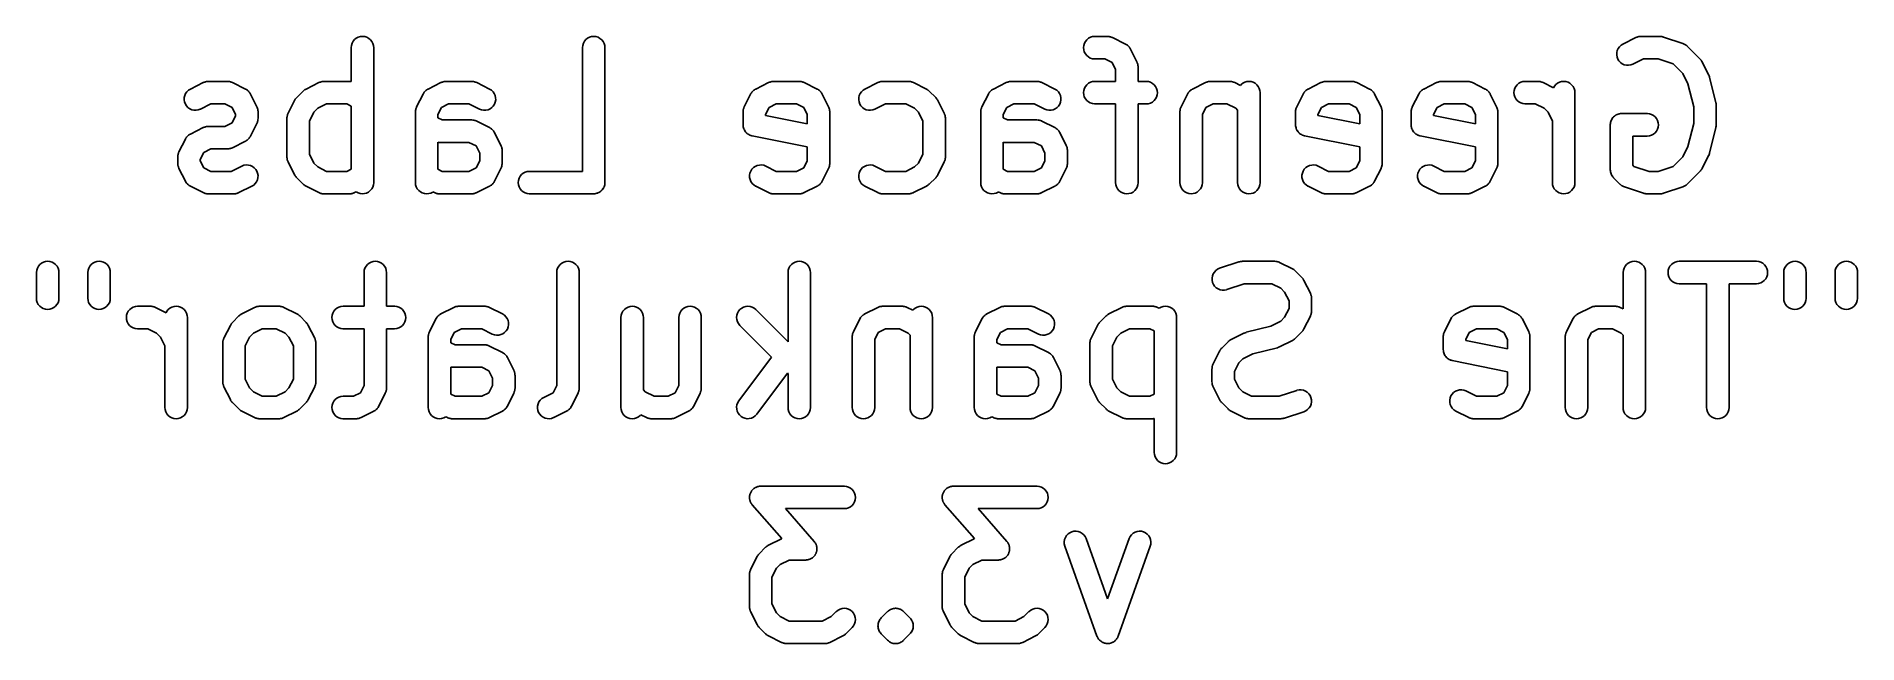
# Model space of a CAD drawing. Extents: x 2.977 to 3.775, y -6.498 to -6.232.
import ezdxf

# ---------------------------------------------------------------- set-up
doc = ezdxf.new("R2010")
doc.units = 0
doc.header["$MEASUREMENT"] = 0
doc.layers.add('BLACK', color=7, linetype='CONTINUOUS')

msp = doc.modelspace()

# ---------------------------------------------------------------- linework, layer by layer
at = {"layer": 'BLACK', "linetype": 'CONTINUOUS'}
for p, q in [((3.11602, -6.23456), (3.11664, -6.23383)), ((3.11664, -6.23383), (3.11738, -6.23323)), ((3.11738, -6.23323), (3.11824, -6.23278)), ((3.11824, -6.23278), (3.11916, -6.23251)), ((3.11916, -6.23251), (3.12011, -6.23242)), ((3.12011, -6.23242), (3.12107, -6.23252)), ((3.12107, -6.23252), (3.12199, -6.23281)), ((3.12199, -6.23281), (3.12283, -6.23327)), ((3.12283, -6.23327), (3.12357, -6.23388)), ((3.12357, -6.23388), (3.12418, -6.23462)), ((3.21726, -6.23456), (3.21787, -6.23383)), ((3.21787, -6.23383), (3.21862, -6.23323)), ((3.21862, -6.23323), (3.21947, -6.23278)), ((3.21947, -6.23278), (3.22039, -6.23251)), ((3.22039, -6.23251), (3.22135, -6.23242)), ((3.22135, -6.23242), (3.22231, -6.23252)), ((3.22231, -6.23252), (3.22322, -6.23281)), ((3.22322, -6.23281), (3.22407, -6.23327)), ((3.22407, -6.23327), (3.22481, -6.23388)), ((3.22481, -6.23388), (3.22542, -6.23462)), ((3.43658, -6.23459), (3.4372, -6.23385)), ((3.4372, -6.23385), (3.43794, -6.23325)), ((3.43794, -6.23325), (3.43879, -6.2328)), ((3.43879, -6.2328), (3.43971, -6.23252)), ((3.43971, -6.23252), (3.44066, -6.23242)), ((3.44066, -6.23242), (3.44629, -6.23242)), ((3.44629, -6.23242), (3.44636, -6.23242)), ((3.44636, -6.23242), (3.4465, -6.23244)), ((3.4465, -6.23244), (3.44665, -6.23244)), ((3.44665, -6.23244), (3.44698, -6.23249)), ((3.44698, -6.23249), (3.44731, -6.23253)), ((3.44731, -6.23253), (3.44745, -6.23258)), ((3.44745, -6.23258), (3.44759, -6.2326)), ((3.44759, -6.2326), (3.44791, -6.23272)), ((3.44791, -6.23272), (3.44823, -6.23282)), ((3.44823, -6.23282), (3.44835, -6.23289)), ((3.44835, -6.23289), (3.44849, -6.23294)), ((3.44849, -6.23294), (3.45411, -6.23576)), ((3.67187, -6.23576), (3.6775, -6.23294)), ((3.6775, -6.23294), (3.67756, -6.23291)), ((3.67756, -6.23291), (3.67769, -6.23286)), ((3.67769, -6.23286), (3.67782, -6.2328)), ((3.67782, -6.2328), (3.67814, -6.2327)), ((3.67814, -6.2327), (3.67846, -6.23258)), ((3.67846, -6.23258), (3.6786, -6.23256)), ((3.6786, -6.23256), (3.67874, -6.23252)), ((3.67874, -6.23252), (3.67907, -6.23248)), ((3.67907, -6.23248), (3.67941, -6.23243)), ((3.67941, -6.23243), (3.67955, -6.23244)), ((3.67955, -6.23244), (3.6797, -6.23242)), ((3.6797, -6.23242), (3.68813, -6.23242)), ((3.68813, -6.23242), (3.6882, -6.23242)), ((3.6882, -6.23242), (3.68848, -6.23246)), ((3.68848, -6.23246), (3.68875, -6.23246)), ((3.68875, -6.23246), (3.68895, -6.23251)), ((3.68895, -6.23251), (3.68916, -6.23253)), ((3.68916, -6.23253), (3.68942, -6.23262)), ((3.68942, -6.23262), (3.68969, -6.23268)), ((3.68969, -6.23268), (3.69813, -6.23549)), ((3.11516, -6.23728), (3.11527, -6.23632)), ((3.11516, -6.23735), (3.11516, -6.23728)), ((3.11516, -6.25218), (3.11516, -6.23735)), ((3.11527, -6.23632), (3.11556, -6.23541)), ((3.11556, -6.23541), (3.11602, -6.23456)), ((3.12418, -6.23462), (3.12463, -6.23547)), ((3.12463, -6.23547), (3.12491, -6.23639)), ((3.12491, -6.23639), (3.125, -6.23735)), ((3.125, -6.23735), (3.125, -6.2964)), ((3.21639, -6.23735), (3.2164, -6.23728)), ((3.21639, -6.29148), (3.21639, -6.23735)), ((3.2164, -6.23728), (3.2165, -6.23632)), ((3.2165, -6.23632), (3.21679, -6.23541)), ((3.21679, -6.23541), (3.21726, -6.23456)), ((3.22542, -6.23462), (3.22587, -6.23547)), ((3.22587, -6.23547), (3.22614, -6.23639)), ((3.22614, -6.23639), (3.22624, -6.23735)), ((3.22624, -6.23735), (3.22624, -6.2964)), ((3.43574, -6.23731), (3.43584, -6.23636)), ((3.43583, -6.23827), (3.43574, -6.23731)), ((3.4361, -6.23919), (3.43583, -6.23827)), ((3.43584, -6.23636), (3.43613, -6.23544)), ((3.43655, -6.24004), (3.4361, -6.23919)), ((3.43613, -6.23544), (3.43658, -6.23459)), ((3.43715, -6.24079), (3.43655, -6.24004)), ((3.43788, -6.24141), (3.43715, -6.24079)), ((3.43872, -6.24187), (3.43788, -6.24141)), ((3.43964, -6.24216), (3.43872, -6.24187)), ((3.44059, -6.24227), (3.43964, -6.24216)), ((3.44066, -6.24227), (3.44059, -6.24227)), ((3.44513, -6.24227), (3.44066, -6.24227)), ((3.44824, -6.24383), (3.44513, -6.24227)), ((3.45411, -6.23576), (3.45417, -6.23579)), ((3.45417, -6.23579), (3.45426, -6.23584)), ((3.45426, -6.23584), (3.45436, -6.23589)), ((3.45436, -6.23589), (3.45467, -6.23611)), ((3.45467, -6.23611), (3.45498, -6.23631)), ((3.45498, -6.23631), (3.45506, -6.23638)), ((3.45506, -6.23638), (3.45514, -6.23645)), ((3.45514, -6.23645), (3.4554, -6.23672)), ((3.4554, -6.23672), (3.45567, -6.23698)), ((3.45567, -6.23698), (3.45573, -6.23707)), ((3.45573, -6.23707), (3.4558, -6.23714)), ((3.4558, -6.23714), (3.456, -6.23746)), ((3.456, -6.23746), (3.45621, -6.23777)), ((3.45621, -6.23777), (3.45626, -6.23787)), ((3.45626, -6.23787), (3.45631, -6.23796)), ((3.45631, -6.23796), (3.45913, -6.24358)), ((3.66916, -6.24048), (3.66919, -6.23952)), ((3.66932, -6.24143), (3.66916, -6.24048)), ((3.66919, -6.23952), (3.66941, -6.23858)), ((3.66966, -6.24233), (3.66932, -6.24143)), ((3.66941, -6.23858), (3.6698, -6.23771)), ((3.67016, -6.24314), (3.66966, -6.24233)), ((3.6698, -6.23771), (3.67036, -6.23693)), ((3.67036, -6.23693), (3.67106, -6.23627)), ((3.67106, -6.23627), (3.67187, -6.23576)), ((3.68086, -6.24227), (3.67627, -6.24456)), ((3.68733, -6.24227), (3.68086, -6.24227)), ((3.69391, -6.24446), (3.68733, -6.24227)), ((3.69813, -6.23549), (3.69819, -6.23551)), ((3.69819, -6.23551), (3.69832, -6.23557)), ((3.69832, -6.23557), (3.69846, -6.23561)), ((3.69846, -6.23561), (3.69876, -6.23577)), ((3.69876, -6.23577), (3.69906, -6.23591)), ((3.69906, -6.23591), (3.69918, -6.236)), ((3.69918, -6.236), (3.69931, -6.23607)), ((3.69931, -6.23607), (3.69957, -6.23628)), ((3.69957, -6.23628), (3.69984, -6.23648)), ((3.69984, -6.23648), (3.69994, -6.23659)), ((3.69994, -6.23659), (3.70005, -6.23668)), ((3.70005, -6.23668), (3.70567, -6.2423)), ((3.70567, -6.2423), (3.70572, -6.24235)), ((3.70572, -6.24235), (3.70589, -6.24257)), ((3.4498, -6.24694), (3.44824, -6.24383)), ((3.4498, -6.25211), (3.4498, -6.24694)), ((3.45913, -6.24358), (3.45916, -6.24364)), ((3.45916, -6.24364), (3.45921, -6.24378)), ((3.45921, -6.24378), (3.45927, -6.24391)), ((3.45927, -6.24391), (3.45937, -6.24423)), ((3.45937, -6.24423), (3.45949, -6.24454)), ((3.45949, -6.24454), (3.45951, -6.24469)), ((3.45951, -6.24469), (3.45955, -6.24483)), ((3.45955, -6.24483), (3.45958, -6.24516)), ((3.45958, -6.24516), (3.45964, -6.24549)), ((3.45964, -6.24549), (3.45963, -6.24564)), ((3.45963, -6.24564), (3.45965, -6.24578)), ((3.45965, -6.24578), (3.45965, -6.25211)), ((3.67082, -6.24385), (3.67016, -6.24314)), ((3.67159, -6.24441), (3.67082, -6.24385)), ((3.67247, -6.24481), (3.67159, -6.24441)), ((3.6734, -6.24503), (3.67247, -6.24481)), ((3.67436, -6.24507), (3.6734, -6.24503)), ((3.67531, -6.24492), (3.67436, -6.24507)), ((3.67621, -6.24459), (3.67531, -6.24492)), ((3.67627, -6.24456), (3.67621, -6.24459)), ((3.69815, -6.2487), (3.69391, -6.24446)), ((3.70036, -6.25312), (3.69815, -6.2487)), ((3.70589, -6.24257), (3.70608, -6.24277)), ((3.70608, -6.24277), (3.70619, -6.24294)), ((3.70619, -6.24294), (3.70632, -6.2431)), ((3.70632, -6.2431), (3.70645, -6.24335)), ((3.70645, -6.24335), (3.7066, -6.24358)), ((3.7066, -6.24358), (3.70941, -6.24921)), ((3.70941, -6.24921), (3.70944, -6.24927)), ((3.70944, -6.24927), (3.70945, -6.24929)), ((3.70945, -6.24929), (3.70946, -6.24931)), ((3.70946, -6.24931), (3.70961, -6.24974)), ((3.70961, -6.24974), (3.70977, -6.25017)), ((3.70977, -6.25017), (3.70977, -6.25019)), ((3.70977, -6.25019), (3.70978, -6.25021)), ((3.70978, -6.25021), (3.71259, -6.26146)), ((3.04208, -6.25921), (3.0423, -6.25827)), ((3.0423, -6.25827), (3.04269, -6.25739)), ((3.04269, -6.25739), (3.04325, -6.25661)), ((3.04325, -6.25661), (3.04395, -6.25595)), ((3.04395, -6.25595), (3.04476, -6.25544)), ((3.04476, -6.25544), (3.05039, -6.25263)), ((3.05039, -6.25263), (3.05045, -6.2526)), ((3.05045, -6.2526), (3.05058, -6.25255)), ((3.05058, -6.25255), (3.05071, -6.25248)), ((3.05071, -6.25248), (3.05103, -6.25238)), ((3.05103, -6.25238), (3.05135, -6.25227)), ((3.05135, -6.25227), (3.05149, -6.25224)), ((3.05149, -6.25224), (3.05163, -6.2522)), ((3.05163, -6.2522), (3.05197, -6.25217)), ((3.05197, -6.25217), (3.0523, -6.25212)), ((3.0523, -6.25212), (3.05244, -6.25212)), ((3.05244, -6.25212), (3.05259, -6.25211)), ((3.05259, -6.25211), (3.06102, -6.25211)), ((3.06102, -6.25211), (3.06109, -6.25211)), ((3.06109, -6.25211), (3.06124, -6.25213)), ((3.06124, -6.25213), (3.06138, -6.25212)), ((3.06138, -6.25212), (3.06171, -6.25218)), ((3.06171, -6.25218), (3.06205, -6.25222)), ((3.06205, -6.25222), (3.06218, -6.25226)), ((3.06218, -6.25226), (3.06233, -6.25228)), ((3.06233, -6.25228), (3.06264, -6.25241)), ((3.06264, -6.25241), (3.06296, -6.25251)), ((3.06296, -6.25251), (3.06309, -6.25258)), ((3.06309, -6.25258), (3.06322, -6.25263)), ((3.06322, -6.25263), (3.06885, -6.25544)), ((3.06885, -6.25544), (3.06891, -6.25547)), ((3.06891, -6.25547), (3.069, -6.25553)), ((3.069, -6.25553), (3.0691, -6.25557)), ((3.0691, -6.25557), (3.0694, -6.25579)), ((3.0694, -6.25579), (3.06972, -6.25599)), ((3.06972, -6.25599), (3.06979, -6.25607)), ((3.06979, -6.25607), (3.06988, -6.25613)), ((3.06988, -6.25613), (3.07014, -6.2564)), ((3.07014, -6.2564), (3.0704, -6.25666)), ((3.0704, -6.25666), (3.07047, -6.25675)), ((3.07047, -6.25675), (3.07054, -6.25683)), ((3.07054, -6.25683), (3.07074, -6.25715)), ((3.07074, -6.25715), (3.07095, -6.25745)), ((3.07095, -6.25745), (3.07099, -6.25755)), ((3.07099, -6.25755), (3.07105, -6.25764)), ((3.07105, -6.25764), (3.07386, -6.26327)), ((3.09129, -6.25917), (3.0941, -6.25636)), ((3.0941, -6.25636), (3.09415, -6.25631)), ((3.09415, -6.25631), (3.09437, -6.25614)), ((3.09437, -6.25614), (3.09457, -6.25595)), ((3.09457, -6.25595), (3.09474, -6.25584)), ((3.09474, -6.25584), (3.0949, -6.25572)), ((3.0949, -6.25572), (3.09515, -6.25559)), ((3.09515, -6.25559), (3.09538, -6.25544)), ((3.09538, -6.25544), (3.101, -6.25263)), ((3.101, -6.25263), (3.10107, -6.2526)), ((3.10107, -6.2526), (3.1012, -6.25255)), ((3.1012, -6.25255), (3.10133, -6.25248)), ((3.10133, -6.25248), (3.10165, -6.25238)), ((3.10165, -6.25238), (3.10197, -6.25227)), ((3.10197, -6.25227), (3.10211, -6.25224)), ((3.10211, -6.25224), (3.10225, -6.2522)), ((3.10225, -6.2522), (3.10258, -6.25217)), ((3.10258, -6.25217), (3.10292, -6.25212)), ((3.10292, -6.25212), (3.10306, -6.25212)), ((3.10306, -6.25212), (3.10321, -6.25211)), ((3.10321, -6.25211), (3.11445, -6.25211)), ((3.11445, -6.25211), (3.11452, -6.25211)), ((3.11452, -6.25211), (3.11467, -6.25213)), ((3.11467, -6.25213), (3.11481, -6.25212)), ((3.11481, -6.25212), (3.11514, -6.25218)), ((3.11514, -6.25218), (3.11516, -6.25218)), ((3.1438, -6.26327), (3.14661, -6.25764)), ((3.14661, -6.25764), (3.14664, -6.25758)), ((3.14664, -6.25758), (3.1467, -6.25749)), ((3.1467, -6.25749), (3.14674, -6.25739)), ((3.14674, -6.25739), (3.14696, -6.25709)), ((3.14696, -6.25709), (3.14716, -6.25677)), ((3.14716, -6.25677), (3.14724, -6.2567)), ((3.14724, -6.2567), (3.1473, -6.25661)), ((3.1473, -6.25661), (3.14757, -6.25635)), ((3.14757, -6.25635), (3.14783, -6.25609)), ((3.14783, -6.25609), (3.14792, -6.25603)), ((3.14792, -6.25603), (3.148, -6.25595)), ((3.148, -6.25595), (3.14832, -6.25575)), ((3.14832, -6.25575), (3.14862, -6.25554)), ((3.14862, -6.25554), (3.14872, -6.2555)), ((3.14872, -6.2555), (3.14881, -6.25544)), ((3.14881, -6.25544), (3.15444, -6.25263)), ((3.15444, -6.25263), (3.1545, -6.2526)), ((3.1545, -6.2526), (3.15463, -6.25255)), ((3.15463, -6.25255), (3.15476, -6.25248)), ((3.15476, -6.25248), (3.15508, -6.25238)), ((3.15508, -6.25238), (3.1554, -6.25227)), ((3.1554, -6.25227), (3.15554, -6.25224)), ((3.15554, -6.25224), (3.15568, -6.2522)), ((3.15568, -6.2522), (3.15602, -6.25217)), ((3.15602, -6.25217), (3.15635, -6.25212)), ((3.15635, -6.25212), (3.15649, -6.25212)), ((3.15649, -6.25212), (3.15664, -6.25211)), ((3.15664, -6.25211), (3.16789, -6.25211)), ((3.16789, -6.25211), (3.16795, -6.25211)), ((3.16795, -6.25211), (3.1681, -6.25213)), ((3.1681, -6.25213), (3.16824, -6.25212)), ((3.16824, -6.25212), (3.16857, -6.25218)), ((3.16857, -6.25218), (3.16891, -6.25222)), ((3.16891, -6.25222), (3.16905, -6.25226)), ((3.16905, -6.25226), (3.16919, -6.25228)), ((3.16919, -6.25228), (3.1695, -6.25241)), ((3.1695, -6.25241), (3.16982, -6.25251)), ((3.16982, -6.25251), (3.16995, -6.25258)), ((3.16995, -6.25258), (3.17009, -6.25263)), ((3.17009, -6.25263), (3.17571, -6.25544)), ((3.17571, -6.25544), (3.17577, -6.25547)), ((3.17577, -6.25547), (3.17658, -6.25599)), ((3.17658, -6.25599), (3.17727, -6.25666)), ((3.17727, -6.25666), (3.17781, -6.25745)), ((3.17781, -6.25745), (3.17819, -6.25834)), ((3.17819, -6.25834), (3.1784, -6.25927)), ((3.28722, -6.26327), (3.29003, -6.25764)), ((3.29003, -6.25764), (3.29006, -6.25758)), ((3.29006, -6.25758), (3.29012, -6.25749)), ((3.29012, -6.25749), (3.29016, -6.25739)), ((3.29016, -6.25739), (3.29038, -6.25709)), ((3.29038, -6.25709), (3.29058, -6.25677)), ((3.29058, -6.25677), (3.29066, -6.2567)), ((3.29066, -6.2567), (3.29072, -6.25661)), ((3.29072, -6.25661), (3.29099, -6.25635)), ((3.29099, -6.25635), (3.29125, -6.25609)), ((3.29125, -6.25609), (3.29134, -6.25603)), ((3.29134, -6.25603), (3.29142, -6.25595)), ((3.29142, -6.25595), (3.29174, -6.25575)), ((3.29174, -6.25575), (3.29204, -6.25554)), ((3.29204, -6.25554), (3.29214, -6.2555)), ((3.29214, -6.2555), (3.29223, -6.25544)), ((3.29223, -6.25544), (3.29786, -6.25263)), ((3.29786, -6.25263), (3.29792, -6.2526)), ((3.29792, -6.2526), (3.29805, -6.25255)), ((3.29805, -6.25255), (3.29818, -6.25248)), ((3.29818, -6.25248), (3.2985, -6.25238)), ((3.2985, -6.25238), (3.29882, -6.25227)), ((3.29882, -6.25227), (3.29896, -6.25224)), ((3.29896, -6.25224), (3.2991, -6.2522)), ((3.2991, -6.2522), (3.29943, -6.25217)), ((3.29943, -6.25217), (3.29977, -6.25212)), ((3.29977, -6.25212), (3.29991, -6.25212)), ((3.29991, -6.25212), (3.30006, -6.25211)), ((3.30006, -6.25211), (3.3113, -6.25211)), ((3.3113, -6.25211), (3.31137, -6.25211)), ((3.31137, -6.25211), (3.31152, -6.25213)), ((3.31152, -6.25213), (3.31166, -6.25212)), ((3.31166, -6.25212), (3.31199, -6.25218)), ((3.31199, -6.25218), (3.31233, -6.25222)), ((3.31233, -6.25222), (3.31247, -6.25226)), ((3.31247, -6.25226), (3.31261, -6.25228)), ((3.31261, -6.25228), (3.31292, -6.25241)), ((3.31292, -6.25241), (3.31324, -6.25251)), ((3.31324, -6.25251), (3.31337, -6.25258)), ((3.31337, -6.25258), (3.31351, -6.25263)), ((3.31351, -6.25263), (3.31913, -6.25544)), ((3.31913, -6.25544), (3.31919, -6.25547)), ((3.31919, -6.25547), (3.31928, -6.25553)), ((3.31928, -6.25553), (3.31938, -6.25557)), ((3.31938, -6.25557), (3.31968, -6.25579)), ((3.31968, -6.25579), (3.32, -6.25599)), ((3.32, -6.25599), (3.32007, -6.25607)), ((3.32007, -6.25607), (3.32016, -6.25613)), ((3.32016, -6.25613), (3.32042, -6.2564)), ((3.32042, -6.2564), (3.32069, -6.25666)), ((3.32069, -6.25666), (3.32075, -6.25675)), ((3.32075, -6.25675), (3.32082, -6.25683)), ((3.32082, -6.25683), (3.32102, -6.25715)), ((3.32102, -6.25715), (3.32123, -6.25745)), ((3.32123, -6.25745), (3.32127, -6.25755)), ((3.32127, -6.25755), (3.32133, -6.25764)), ((3.32133, -6.25764), (3.32414, -6.26327)), ((3.33736, -6.25921), (3.33758, -6.25827)), ((3.33758, -6.25827), (3.33797, -6.25739)), ((3.33797, -6.25739), (3.33853, -6.25661)), ((3.33853, -6.25661), (3.33922, -6.25595)), ((3.33922, -6.25595), (3.34004, -6.25544)), ((3.34004, -6.25544), (3.34566, -6.25263)), ((3.34566, -6.25263), (3.34572, -6.2526)), ((3.34572, -6.2526), (3.34586, -6.25255)), ((3.34586, -6.25255), (3.34599, -6.25248)), ((3.34599, -6.25248), (3.34631, -6.25238)), ((3.34631, -6.25238), (3.34663, -6.25227)), ((3.34663, -6.25227), (3.34677, -6.25224)), ((3.34677, -6.25224), (3.34691, -6.2522)), ((3.34691, -6.2522), (3.34724, -6.25217)), ((3.34724, -6.25217), (3.34757, -6.25212)), ((3.34757, -6.25212), (3.34772, -6.25212)), ((3.34772, -6.25212), (3.34786, -6.25211)), ((3.34786, -6.25211), (3.35911, -6.25211)), ((3.35911, -6.25211), (3.35918, -6.25211)), ((3.35918, -6.25211), (3.35932, -6.25213)), ((3.35932, -6.25213), (3.35947, -6.25212)), ((3.35947, -6.25212), (3.3598, -6.25218)), ((3.3598, -6.25218), (3.36013, -6.25222)), ((3.36013, -6.25222), (3.36027, -6.25226)), ((3.36027, -6.25226), (3.36042, -6.25228)), ((3.36042, -6.25228), (3.36073, -6.25241)), ((3.36073, -6.25241), (3.36105, -6.25251)), ((3.36105, -6.25251), (3.36118, -6.25258)), ((3.36118, -6.25258), (3.36131, -6.25263)), ((3.36131, -6.25263), (3.36694, -6.25544)), ((3.36694, -6.25544), (3.367, -6.25547)), ((3.367, -6.25547), (3.36723, -6.25562)), ((3.36723, -6.25562), (3.36747, -6.25575)), ((3.36747, -6.25575), (3.36763, -6.25588)), ((3.36763, -6.25588), (3.3678, -6.25599)), ((3.3678, -6.25599), (3.368, -6.25619)), ((3.368, -6.25619), (3.36822, -6.25636)), ((3.36822, -6.25636), (3.37103, -6.25917)), ((3.39127, -6.26327), (3.39408, -6.25764)), ((3.39408, -6.25764), (3.39411, -6.25758)), ((3.39411, -6.25758), (3.39417, -6.25749)), ((3.39417, -6.25749), (3.39421, -6.25739)), ((3.39421, -6.25739), (3.39443, -6.25709)), ((3.39443, -6.25709), (3.39463, -6.25677)), ((3.39463, -6.25677), (3.39471, -6.2567)), ((3.39471, -6.2567), (3.39477, -6.25661)), ((3.39477, -6.25661), (3.39504, -6.25635)), ((3.39504, -6.25635), (3.3953, -6.25609)), ((3.3953, -6.25609), (3.39539, -6.25603)), ((3.39539, -6.25603), (3.39547, -6.25595)), ((3.39547, -6.25595), (3.39578, -6.25575)), ((3.39578, -6.25575), (3.39609, -6.25554)), ((3.39609, -6.25554), (3.39619, -6.2555)), ((3.39619, -6.2555), (3.39628, -6.25544)), ((3.39628, -6.25544), (3.4019, -6.25263)), ((3.4019, -6.25263), (3.40197, -6.2526)), ((3.40197, -6.2526), (3.4021, -6.25255)), ((3.4021, -6.25255), (3.40223, -6.25248)), ((3.40223, -6.25248), (3.40255, -6.25238)), ((3.40255, -6.25238), (3.40287, -6.25227)), ((3.40287, -6.25227), (3.40301, -6.25224)), ((3.40301, -6.25224), (3.40315, -6.2522)), ((3.40315, -6.2522), (3.40348, -6.25217)), ((3.40348, -6.25217), (3.40382, -6.25212)), ((3.40382, -6.25212), (3.40396, -6.25212)), ((3.40396, -6.25212), (3.40411, -6.25211)), ((3.40411, -6.25211), (3.41535, -6.25211)), ((3.41535, -6.25211), (3.41542, -6.25211)), ((3.41542, -6.25211), (3.41557, -6.25213)), ((3.41557, -6.25213), (3.41571, -6.25212)), ((3.41571, -6.25212), (3.41604, -6.25218)), ((3.41604, -6.25218), (3.41638, -6.25222)), ((3.41638, -6.25222), (3.41652, -6.25226)), ((3.41652, -6.25226), (3.41666, -6.25228)), ((3.41666, -6.25228), (3.41697, -6.25241)), ((3.41697, -6.25241), (3.41729, -6.25251)), ((3.41729, -6.25251), (3.41742, -6.25258)), ((3.41742, -6.25258), (3.41756, -6.25263)), ((3.41756, -6.25263), (3.42318, -6.25544)), ((3.42318, -6.25544), (3.42324, -6.25547)), ((3.42324, -6.25547), (3.42405, -6.25599)), ((3.42405, -6.25599), (3.42474, -6.25666)), ((3.42474, -6.25666), (3.42528, -6.25745)), ((3.42528, -6.25745), (3.42566, -6.25834)), ((3.42566, -6.25834), (3.42587, -6.25927)), ((3.43574, -6.257), (3.43584, -6.25604)), ((3.43583, -6.25795), (3.43574, -6.257)), ((3.4361, -6.25887), (3.43583, -6.25795)), ((3.43584, -6.25604), (3.43613, -6.25512)), ((3.43613, -6.25512), (3.43658, -6.25428)), ((3.43658, -6.25428), (3.4372, -6.25354)), ((3.4372, -6.25354), (3.43794, -6.25293)), ((3.43794, -6.25293), (3.43879, -6.25248)), ((3.43879, -6.25248), (3.43971, -6.2522)), ((3.43971, -6.2522), (3.44066, -6.25211)), ((3.44066, -6.25211), (3.4498, -6.25211)), ((3.45965, -6.25211), (3.46316, -6.25211)), ((3.46316, -6.25211), (3.46323, -6.25211)), ((3.46323, -6.25211), (3.46418, -6.25222)), ((3.46418, -6.25222), (3.4651, -6.25251)), ((3.4651, -6.25251), (3.46594, -6.25297)), ((3.46594, -6.25297), (3.46668, -6.25359)), ((3.46668, -6.25359), (3.46728, -6.25434)), ((3.46728, -6.25434), (3.46772, -6.25519)), ((3.46798, -6.25802), (3.4677, -6.25894)), ((3.46772, -6.25519), (3.46799, -6.25611)), ((3.46808, -6.25706), (3.46798, -6.25802)), ((3.46799, -6.25611), (3.46808, -6.25706)), ((3.47844, -6.26327), (3.48126, -6.25764)), ((3.48126, -6.25764), (3.48129, -6.25758)), ((3.48129, -6.25758), (3.48135, -6.25749)), ((3.48135, -6.25749), (3.48139, -6.25739)), ((3.48139, -6.25739), (3.48161, -6.25709)), ((3.48161, -6.25709), (3.48181, -6.25677)), ((3.48181, -6.25677), (3.48188, -6.2567)), ((3.48188, -6.2567), (3.48195, -6.25661)), ((3.48195, -6.25661), (3.48222, -6.25635)), ((3.48222, -6.25635), (3.48248, -6.25609)), ((3.48248, -6.25609), (3.48257, -6.25603)), ((3.48257, -6.25603), (3.48264, -6.25595)), ((3.48264, -6.25595), (3.48296, -6.25575)), ((3.48296, -6.25575), (3.48327, -6.25554)), ((3.48327, -6.25554), (3.48337, -6.2555)), ((3.48337, -6.2555), (3.48346, -6.25544)), ((3.48346, -6.25544), (3.48908, -6.25263)), ((3.48908, -6.25263), (3.48914, -6.2526)), ((3.48914, -6.2526), (3.48928, -6.25255)), ((3.48928, -6.25255), (3.48941, -6.25248)), ((3.48941, -6.25248), (3.48973, -6.25238)), ((3.48973, -6.25238), (3.49004, -6.25227)), ((3.49004, -6.25227), (3.49019, -6.25224)), ((3.49019, -6.25224), (3.49033, -6.2522)), ((3.49033, -6.2522), (3.49066, -6.25217)), ((3.49066, -6.25217), (3.49099, -6.25212)), ((3.49099, -6.25212), (3.49114, -6.25212)), ((3.49114, -6.25212), (3.49128, -6.25211)), ((3.49128, -6.25211), (3.49972, -6.25211)), ((3.49972, -6.25211), (3.49979, -6.25211)), ((3.49979, -6.25211), (3.49993, -6.25213)), ((3.49993, -6.25213), (3.50008, -6.25212)), ((3.50008, -6.25212), (3.50041, -6.25218)), ((3.50041, -6.25218), (3.50074, -6.25222)), ((3.50074, -6.25222), (3.50088, -6.25226)), ((3.50088, -6.25226), (3.50102, -6.25228)), ((3.50102, -6.25228), (3.50134, -6.25241)), ((3.50134, -6.25241), (3.50166, -6.25251)), ((3.50166, -6.25251), (3.50178, -6.25258)), ((3.50178, -6.25258), (3.50192, -6.25263)), ((3.50192, -6.25263), (3.50441, -6.25387)), ((3.50441, -6.25387), (3.50471, -6.25351)), ((3.50471, -6.25351), (3.50546, -6.25291)), ((3.50546, -6.25291), (3.50631, -6.25247)), ((3.50631, -6.25247), (3.50723, -6.2522)), ((3.50723, -6.2522), (3.50819, -6.25211)), ((3.50819, -6.25211), (3.50914, -6.25221)), ((3.50914, -6.25221), (3.51006, -6.25249)), ((3.51006, -6.25249), (3.51091, -6.25295)), ((3.51091, -6.25295), (3.51165, -6.25356)), ((3.51165, -6.25356), (3.51225, -6.25431)), ((3.51225, -6.25431), (3.51271, -6.25516)), ((3.51271, -6.25516), (3.51298, -6.25607)), ((3.51298, -6.25607), (3.51308, -6.25703)), ((3.51308, -6.25703), (3.51308, -6.2964)), ((3.52906, -6.26327), (3.53187, -6.25764)), ((3.53187, -6.25764), (3.53191, -6.25758)), ((3.53191, -6.25758), (3.53196, -6.25749)), ((3.53196, -6.25749), (3.53201, -6.25739)), ((3.53201, -6.25739), (3.53222, -6.25709)), ((3.53222, -6.25709), (3.53243, -6.25677)), ((3.53243, -6.25677), (3.5325, -6.2567)), ((3.5325, -6.2567), (3.53256, -6.25661)), ((3.53256, -6.25661), (3.53284, -6.25635)), ((3.53284, -6.25635), (3.5331, -6.25609)), ((3.5331, -6.25609), (3.53319, -6.25603)), ((3.53319, -6.25603), (3.53326, -6.25595)), ((3.53326, -6.25595), (3.53358, -6.25575)), ((3.53358, -6.25575), (3.53389, -6.25554)), ((3.53389, -6.25554), (3.53399, -6.2555)), ((3.53399, -6.2555), (3.53408, -6.25544)), ((3.53408, -6.25544), (3.5397, -6.25263)), ((3.5397, -6.25263), (3.53976, -6.2526)), ((3.53976, -6.2526), (3.5399, -6.25255)), ((3.5399, -6.25255), (3.54003, -6.25248)), ((3.54003, -6.25248), (3.54035, -6.25238)), ((3.54035, -6.25238), (3.54066, -6.25227)), ((3.54066, -6.25227), (3.54081, -6.25224)), ((3.54081, -6.25224), (3.54095, -6.2522)), ((3.54095, -6.2522), (3.54128, -6.25217)), ((3.54128, -6.25217), (3.54161, -6.25212)), ((3.54161, -6.25212), (3.54176, -6.25212)), ((3.54176, -6.25212), (3.5419, -6.25211)), ((3.5419, -6.25211), (3.55315, -6.25211)), ((3.55315, -6.25211), (3.55322, -6.25211)), ((3.55322, -6.25211), (3.55336, -6.25213)), ((3.55336, -6.25213), (3.55351, -6.25212)), ((3.55351, -6.25212), (3.55384, -6.25218)), ((3.55384, -6.25218), (3.55417, -6.25222)), ((3.55417, -6.25222), (3.55431, -6.25226)), ((3.55431, -6.25226), (3.55445, -6.25228)), ((3.55445, -6.25228), (3.55477, -6.25241)), ((3.55477, -6.25241), (3.55509, -6.25251)), ((3.55509, -6.25251), (3.55522, -6.25258)), ((3.55522, -6.25258), (3.55535, -6.25263)), ((3.55535, -6.25263), (3.56097, -6.25544)), ((3.56097, -6.25544), (3.56104, -6.25547)), ((3.56104, -6.25547), (3.56113, -6.25553)), ((3.56113, -6.25553), (3.56122, -6.25557)), ((3.56122, -6.25557), (3.56153, -6.25579)), ((3.56153, -6.25579), (3.56184, -6.25599)), ((3.56184, -6.25599), (3.56192, -6.25607)), ((3.56192, -6.25607), (3.562, -6.25613)), ((3.562, -6.25613), (3.56226, -6.2564)), ((3.56226, -6.2564), (3.56253, -6.25666)), ((3.56253, -6.25666), (3.56259, -6.25675)), ((3.56259, -6.25675), (3.56266, -6.25683)), ((3.56266, -6.25683), (3.56286, -6.25715)), ((3.56286, -6.25715), (3.56308, -6.25745)), ((3.56308, -6.25745), (3.56312, -6.25755)), ((3.56312, -6.25755), (3.56318, -6.25764)), ((3.56318, -6.25764), (3.56599, -6.26327)), ((3.57968, -6.26327), (3.58249, -6.25764)), ((3.58249, -6.25764), (3.58252, -6.25758)), ((3.58252, -6.25758), (3.58258, -6.25749)), ((3.58258, -6.25749), (3.58263, -6.25739)), ((3.58263, -6.25739), (3.58284, -6.25709)), ((3.58284, -6.25709), (3.58305, -6.25677)), ((3.58305, -6.25677), (3.58312, -6.2567)), ((3.58312, -6.2567), (3.58318, -6.25661)), ((3.58318, -6.25661), (3.58346, -6.25635)), ((3.58346, -6.25635), (3.58372, -6.25609)), ((3.58372, -6.25609), (3.5838, -6.25603)), ((3.5838, -6.25603), (3.58388, -6.25595)), ((3.58388, -6.25595), (3.5842, -6.25575)), ((3.5842, -6.25575), (3.58451, -6.25554)), ((3.58451, -6.25554), (3.5846, -6.2555)), ((3.5846, -6.2555), (3.58469, -6.25544)), ((3.58469, -6.25544), (3.59032, -6.25263)), ((3.59032, -6.25263), (3.59038, -6.2526)), ((3.59038, -6.2526), (3.59052, -6.25255)), ((3.59052, -6.25255), (3.59064, -6.25248)), ((3.59064, -6.25248), (3.59097, -6.25238)), ((3.59097, -6.25238), (3.59128, -6.25227)), ((3.59128, -6.25227), (3.59143, -6.25224)), ((3.59143, -6.25224), (3.59156, -6.2522)), ((3.59156, -6.2522), (3.5919, -6.25217)), ((3.5919, -6.25217), (3.59223, -6.25212)), ((3.59223, -6.25212), (3.59238, -6.25212)), ((3.59238, -6.25212), (3.59252, -6.25211)), ((3.59252, -6.25211), (3.60377, -6.25211)), ((3.60377, -6.25211), (3.60384, -6.25211)), ((3.60384, -6.25211), (3.60398, -6.25213)), ((3.60398, -6.25213), (3.60413, -6.25212)), ((3.60413, -6.25212), (3.60446, -6.25218)), ((3.60446, -6.25218), (3.60479, -6.25222)), ((3.60479, -6.25222), (3.60493, -6.25226)), ((3.60493, -6.25226), (3.60507, -6.25228)), ((3.60507, -6.25228), (3.60539, -6.25241)), ((3.60539, -6.25241), (3.60571, -6.25251)), ((3.60571, -6.25251), (3.60583, -6.25258)), ((3.60583, -6.25258), (3.60597, -6.25263)), ((3.60597, -6.25263), (3.61159, -6.25544)), ((3.61159, -6.25544), (3.61165, -6.25547)), ((3.61165, -6.25547), (3.61174, -6.25553)), ((3.61174, -6.25553), (3.61184, -6.25557)), ((3.61184, -6.25557), (3.61215, -6.25579)), ((3.61215, -6.25579), (3.61246, -6.25599)), ((3.61246, -6.25599), (3.61254, -6.25607)), ((3.61254, -6.25607), (3.61262, -6.25613)), ((3.61262, -6.25613), (3.61288, -6.2564)), ((3.61288, -6.2564), (3.61315, -6.25666)), ((3.61315, -6.25666), (3.61321, -6.25675)), ((3.61321, -6.25675), (3.61328, -6.25683)), ((3.61328, -6.25683), (3.61348, -6.25715)), ((3.61348, -6.25715), (3.6137, -6.25745)), ((3.6137, -6.25745), (3.61374, -6.25755)), ((3.61374, -6.25755), (3.61379, -6.25764)), ((3.61379, -6.25764), (3.61661, -6.26327)), ((3.62416, -6.257), (3.62426, -6.25604)), ((3.62424, -6.25795), (3.62416, -6.257)), ((3.62451, -6.25887), (3.62424, -6.25795)), ((3.62426, -6.25604), (3.62454, -6.25512)), ((3.62454, -6.25512), (3.625, -6.25428)), ((3.625, -6.25428), (3.62561, -6.25354)), ((3.62561, -6.25354), (3.62635, -6.25293)), ((3.62635, -6.25293), (3.6272, -6.25248)), ((3.6272, -6.25248), (3.62812, -6.2522)), ((3.62812, -6.2522), (3.62908, -6.25211)), ((3.62908, -6.25211), (3.6347, -6.25211)), ((3.6347, -6.25211), (3.63477, -6.25211)), ((3.63477, -6.25211), (3.63491, -6.25213)), ((3.63491, -6.25213), (3.63506, -6.25212)), ((3.63506, -6.25212), (3.63539, -6.25218)), ((3.63539, -6.25218), (3.63573, -6.25222)), ((3.63573, -6.25222), (3.63586, -6.25226)), ((3.63586, -6.25226), (3.63601, -6.25228)), ((3.63601, -6.25228), (3.63632, -6.25241)), ((3.63632, -6.25241), (3.63664, -6.25251)), ((3.63664, -6.25251), (3.63677, -6.25258)), ((3.63677, -6.25258), (3.6369, -6.25263)), ((3.6369, -6.25263), (3.64151, -6.25493)), ((3.64151, -6.25493), (3.64189, -6.25425)), ((3.64189, -6.25425), (3.64251, -6.25351)), ((3.64251, -6.25351), (3.64326, -6.25291)), ((3.64326, -6.25291), (3.64411, -6.25247)), ((3.64411, -6.25247), (3.64503, -6.2522)), ((3.64503, -6.2522), (3.64598, -6.25211)), ((3.64598, -6.25211), (3.64694, -6.25221)), ((3.64694, -6.25221), (3.64786, -6.25249)), ((3.64786, -6.25249), (3.6487, -6.25295)), ((3.6487, -6.25295), (3.64944, -6.25356)), ((3.64944, -6.25356), (3.65005, -6.25431)), ((3.65005, -6.25431), (3.6505, -6.25516)), ((3.6505, -6.25516), (3.65078, -6.25607)), ((3.65078, -6.25607), (3.65087, -6.25703)), ((3.65087, -6.25703), (3.65087, -6.2964)), ((3.7029, -6.26326), (3.70036, -6.25312)), ((3.04205, -6.26017), (3.04208, -6.25921)), ((3.04221, -6.26111), (3.04205, -6.26017)), ((3.04255, -6.26201), (3.04221, -6.26111)), ((3.04305, -6.26283), (3.04255, -6.26201)), ((3.04371, -6.26353), (3.04305, -6.26283)), ((3.04448, -6.26409), (3.04371, -6.26353)), ((3.04536, -6.26449), (3.04448, -6.26409)), ((3.04629, -6.26472), (3.04536, -6.26449)), ((3.04725, -6.26476), (3.04629, -6.26472)), ((3.0482, -6.26461), (3.04725, -6.26476)), ((3.0491, -6.26427), (3.0482, -6.26461)), ((3.04916, -6.26424), (3.0491, -6.26427)), ((3.05375, -6.26195), (3.04916, -6.26424)), ((3.05986, -6.26195), (3.05375, -6.26195)), ((3.06298, -6.26351), (3.05986, -6.26195)), ((3.06454, -6.26663), (3.06298, -6.26351)), ((3.07386, -6.26327), (3.07389, -6.26333)), ((3.07389, -6.26333), (3.07394, -6.26346)), ((3.07394, -6.26346), (3.07401, -6.26359)), ((3.07401, -6.26359), (3.07411, -6.26391)), ((3.07411, -6.26391), (3.07422, -6.26423)), ((3.07422, -6.26423), (3.07425, -6.26437)), ((3.07425, -6.26437), (3.07429, -6.26451)), ((3.07429, -6.26451), (3.07432, -6.26485)), ((3.07432, -6.26485), (3.07437, -6.26518)), ((3.07437, -6.26518), (3.07437, -6.26532)), ((3.07437, -6.26532), (3.07438, -6.26547)), ((3.07438, -6.26547), (3.07438, -6.26828)), ((3.08733, -6.26666), (3.08743, -6.26634)), ((3.08743, -6.26634), (3.0875, -6.26621)), ((3.0875, -6.26621), (3.08756, -6.26608)), ((3.08756, -6.26608), (3.09037, -6.26045)), ((3.09037, -6.26045), (3.0904, -6.26039)), ((3.0904, -6.26039), (3.09055, -6.26016)), ((3.09055, -6.26016), (3.09068, -6.25992)), ((3.09068, -6.25992), (3.09081, -6.25976)), ((3.09081, -6.25976), (3.09092, -6.25959)), ((3.09092, -6.25959), (3.09111, -6.25939)), ((3.09111, -6.25939), (3.09129, -6.25917)), ((3.09881, -6.26557), (3.09688, -6.26944)), ((3.1005, -6.26389), (3.09881, -6.26557)), ((3.10437, -6.26195), (3.1005, -6.26389)), ((3.11329, -6.26195), (3.10437, -6.26195)), ((3.11516, -6.26288), (3.11329, -6.26195)), ((3.11516, -6.29055), (3.11516, -6.26288)), ((3.14328, -6.2654), (3.1433, -6.26525)), ((3.14328, -6.26547), (3.14328, -6.2654)), ((3.14328, -6.2964), (3.14328, -6.26547)), ((3.14329, -6.26511), (3.14335, -6.26478)), ((3.1433, -6.26525), (3.14329, -6.26511)), ((3.14335, -6.26478), (3.14339, -6.26444)), ((3.14339, -6.26444), (3.14343, -6.26431)), ((3.14343, -6.26431), (3.14345, -6.26416)), ((3.14345, -6.26416), (3.14358, -6.26385)), ((3.14358, -6.26385), (3.14368, -6.26353)), ((3.14368, -6.26353), (3.14375, -6.2634)), ((3.14375, -6.2634), (3.1438, -6.26327)), ((3.15468, -6.26351), (3.15312, -6.26663)), ((3.1578, -6.26195), (3.15468, -6.26351)), ((3.16672, -6.26195), (3.1578, -6.26195)), ((3.17131, -6.26424), (3.16672, -6.26195)), ((3.17221, -6.26459), (3.17131, -6.26424)), ((3.17315, -6.26475), (3.17221, -6.26459)), ((3.17411, -6.26473), (3.17315, -6.26475)), ((3.17505, -6.26452), (3.17411, -6.26473)), ((3.17593, -6.26413), (3.17505, -6.26452)), ((3.17671, -6.26358), (3.17593, -6.26413)), ((3.17738, -6.26288), (3.17671, -6.26358)), ((3.1779, -6.26207), (3.17738, -6.26288)), ((3.17825, -6.26118), (3.1779, -6.26207)), ((3.17842, -6.26023), (3.17825, -6.26118)), ((3.1784, -6.25927), (3.17842, -6.26023)), ((3.2867, -6.2654), (3.28672, -6.26525)), ((3.2867, -6.26547), (3.2867, -6.2654)), ((3.2867, -6.27109), (3.2867, -6.26547)), ((3.28671, -6.26511), (3.28677, -6.26478)), ((3.28672, -6.26525), (3.28671, -6.26511)), ((3.28677, -6.26478), (3.28681, -6.26444)), ((3.28681, -6.26444), (3.28685, -6.26431)), ((3.28685, -6.26431), (3.28687, -6.26416)), ((3.28687, -6.26416), (3.28699, -6.26385)), ((3.28699, -6.26385), (3.2871, -6.26353)), ((3.2871, -6.26353), (3.28717, -6.2634)), ((3.28717, -6.2634), (3.28722, -6.26327)), ((3.2981, -6.26351), (3.29654, -6.26663)), ((3.30122, -6.26195), (3.2981, -6.26351)), ((3.31014, -6.26195), (3.30122, -6.26195)), ((3.31326, -6.26351), (3.31014, -6.26195)), ((3.31482, -6.26663), (3.31326, -6.26351)), ((3.32414, -6.26327), (3.32417, -6.26333)), ((3.32417, -6.26333), (3.32422, -6.26346)), ((3.32422, -6.26346), (3.32429, -6.26359)), ((3.32429, -6.26359), (3.32439, -6.26391)), ((3.32439, -6.26391), (3.3245, -6.26423)), ((3.3245, -6.26423), (3.32453, -6.26437)), ((3.32453, -6.26437), (3.32457, -6.26451)), ((3.32457, -6.26451), (3.3246, -6.26485)), ((3.3246, -6.26485), (3.32465, -6.26518)), ((3.32465, -6.26518), (3.32465, -6.26532)), ((3.32465, -6.26532), (3.32466, -6.26547)), ((3.32466, -6.26547), (3.32466, -6.28796)), ((3.33733, -6.26017), (3.33736, -6.25921)), ((3.33748, -6.26111), (3.33733, -6.26017)), ((3.33782, -6.26201), (3.33748, -6.26111)), ((3.33833, -6.26283), (3.33782, -6.26201)), ((3.33898, -6.26353), (3.33833, -6.26283)), ((3.33976, -6.26409), (3.33898, -6.26353)), ((3.34063, -6.26449), (3.33976, -6.26409)), ((3.34157, -6.26472), (3.34063, -6.26449)), ((3.34253, -6.26476), (3.34157, -6.26472)), ((3.34348, -6.26461), (3.34253, -6.26476)), ((3.34438, -6.26427), (3.34348, -6.26461)), ((3.34444, -6.26424), (3.34438, -6.26427)), ((3.34902, -6.26195), (3.34444, -6.26424)), ((3.35795, -6.26195), (3.34902, -6.26195)), ((3.36182, -6.26389), (3.35795, -6.26195)), ((3.3635, -6.26557), (3.36182, -6.26389)), ((3.36544, -6.26944), (3.3635, -6.26557)), ((3.37103, -6.25917), (3.37108, -6.25922)), ((3.37108, -6.25922), (3.37125, -6.25944)), ((3.37125, -6.25944), (3.37144, -6.25964)), ((3.37144, -6.25964), (3.37155, -6.25981)), ((3.37155, -6.25981), (3.37168, -6.25997)), ((3.37168, -6.25997), (3.3718, -6.26022)), ((3.3718, -6.26022), (3.37195, -6.26045)), ((3.37195, -6.26045), (3.37476, -6.26608)), ((3.37476, -6.26608), (3.37479, -6.26614)), ((3.37479, -6.26614), (3.37484, -6.26628)), ((3.37484, -6.26628), (3.37491, -6.2664)), ((3.39075, -6.2654), (3.39076, -6.26525)), ((3.39075, -6.26547), (3.39075, -6.2654)), ((3.39075, -6.2964), (3.39075, -6.26547)), ((3.39076, -6.26511), (3.39082, -6.26478)), ((3.39076, -6.26525), (3.39076, -6.26511)), ((3.39082, -6.26478), (3.39086, -6.26444)), ((3.39086, -6.26444), (3.3909, -6.26431)), ((3.3909, -6.26431), (3.39092, -6.26416)), ((3.39092, -6.26416), (3.39104, -6.26385)), ((3.39104, -6.26385), (3.39115, -6.26353)), ((3.39115, -6.26353), (3.39122, -6.2634)), ((3.39122, -6.2634), (3.39127, -6.26327)), ((3.40215, -6.26351), (3.40059, -6.26663)), ((3.40527, -6.26195), (3.40215, -6.26351)), ((3.41419, -6.26195), (3.40527, -6.26195)), ((3.41878, -6.26424), (3.41419, -6.26195)), ((3.41967, -6.26459), (3.41878, -6.26424)), ((3.42062, -6.26475), (3.41967, -6.26459)), ((3.42158, -6.26473), (3.42062, -6.26475)), ((3.42252, -6.26452), (3.42158, -6.26473)), ((3.4234, -6.26413), (3.42252, -6.26452)), ((3.42418, -6.26358), (3.4234, -6.26413)), ((3.42485, -6.26288), (3.42418, -6.26358)), ((3.42536, -6.26207), (3.42485, -6.26288)), ((3.42571, -6.26118), (3.42536, -6.26207)), ((3.42588, -6.26023), (3.42571, -6.26118)), ((3.42587, -6.25927), (3.42588, -6.26023)), ((3.43655, -6.25973), (3.4361, -6.25887)), ((3.43715, -6.26047), (3.43655, -6.25973)), ((3.43788, -6.26109), (3.43715, -6.26047)), ((3.43872, -6.26155), (3.43788, -6.26109)), ((3.43964, -6.26184), (3.43872, -6.26155)), ((3.44059, -6.26195), (3.43964, -6.26184)), ((3.44066, -6.26195), (3.44059, -6.26195)), ((3.4498, -6.26195), (3.44066, -6.26195)), ((3.4498, -6.2964), (3.4498, -6.26195)), ((3.46316, -6.26195), (3.45965, -6.26195)), ((3.45965, -6.26195), (3.45965, -6.2964)), ((3.46412, -6.26186), (3.46316, -6.26195)), ((3.46504, -6.26158), (3.46412, -6.26186)), ((3.46588, -6.26113), (3.46504, -6.26158)), ((3.46663, -6.26052), (3.46588, -6.26113)), ((3.46724, -6.25978), (3.46663, -6.26052)), ((3.4677, -6.25894), (3.46724, -6.25978)), ((3.47792, -6.26547), (3.47793, -6.2654)), ((3.47792, -6.2964), (3.47792, -6.26547)), ((3.47793, -6.2654), (3.47794, -6.26525)), ((3.47794, -6.26511), (3.47799, -6.26478)), ((3.47794, -6.26525), (3.47794, -6.26511)), ((3.47799, -6.26478), (3.47803, -6.26444)), ((3.47803, -6.26444), (3.47808, -6.26431)), ((3.47808, -6.26431), (3.4781, -6.26416)), ((3.4781, -6.26416), (3.47822, -6.26385)), ((3.47822, -6.26385), (3.47832, -6.26353)), ((3.47832, -6.26353), (3.47839, -6.2634)), ((3.47839, -6.2634), (3.47844, -6.26327)), ((3.48933, -6.26351), (3.48777, -6.26663)), ((3.49244, -6.26195), (3.48933, -6.26351)), ((3.49856, -6.26195), (3.49244, -6.26195)), ((3.50243, -6.26389), (3.49856, -6.26195)), ((3.50323, -6.26469), (3.50243, -6.26389)), ((3.50323, -6.2964), (3.50323, -6.26469)), ((3.52854, -6.2654), (3.52856, -6.26525)), ((3.52854, -6.26547), (3.52854, -6.2654)), ((3.52854, -6.27109), (3.52854, -6.26547)), ((3.52856, -6.26511), (3.52861, -6.26478)), ((3.52856, -6.26525), (3.52856, -6.26511)), ((3.52861, -6.26478), (3.52865, -6.26444)), ((3.52865, -6.26444), (3.52869, -6.26431)), ((3.52869, -6.26431), (3.52872, -6.26416)), ((3.52872, -6.26416), (3.52884, -6.26385)), ((3.52884, -6.26385), (3.52894, -6.26353)), ((3.52894, -6.26353), (3.52901, -6.2634)), ((3.52901, -6.2634), (3.52906, -6.26327)), ((3.53994, -6.26351), (3.53839, -6.26663)), ((3.54306, -6.26195), (3.53994, -6.26351)), ((3.55199, -6.26195), (3.54306, -6.26195)), ((3.55511, -6.26351), (3.55199, -6.26195)), ((3.55666, -6.26663), (3.55511, -6.26351)), ((3.56599, -6.26327), (3.56602, -6.26333)), ((3.56602, -6.26333), (3.56607, -6.26346)), ((3.56607, -6.26346), (3.56614, -6.26359)), ((3.56614, -6.26359), (3.56623, -6.26391)), ((3.56623, -6.26391), (3.56635, -6.26423)), ((3.56635, -6.26423), (3.56637, -6.26437)), ((3.56637, -6.26437), (3.56641, -6.26451)), ((3.56641, -6.26451), (3.56645, -6.26485)), ((3.56645, -6.26485), (3.5665, -6.26518)), ((3.5665, -6.26518), (3.56649, -6.26532)), ((3.56649, -6.26532), (3.56651, -6.26547)), ((3.56651, -6.26547), (3.56651, -6.28796)), ((3.57916, -6.2654), (3.57918, -6.26525)), ((3.57916, -6.26547), (3.57916, -6.2654)), ((3.57916, -6.27109), (3.57916, -6.26547)), ((3.57917, -6.26511), (3.57923, -6.26478)), ((3.57918, -6.26525), (3.57917, -6.26511)), ((3.57923, -6.26478), (3.57927, -6.26444)), ((3.57927, -6.26444), (3.57931, -6.26431)), ((3.57931, -6.26431), (3.57934, -6.26416)), ((3.57934, -6.26416), (3.57946, -6.26385)), ((3.57946, -6.26385), (3.57956, -6.26353)), ((3.57956, -6.26353), (3.57963, -6.2634)), ((3.57963, -6.2634), (3.57968, -6.26327)), ((3.59056, -6.26351), (3.589, -6.26663)), ((3.59368, -6.26195), (3.59056, -6.26351)), ((3.60261, -6.26195), (3.59368, -6.26195)), ((3.60572, -6.26351), (3.60261, -6.26195)), ((3.60728, -6.26663), (3.60572, -6.26351)), ((3.61661, -6.26327), (3.61664, -6.26333)), ((3.61664, -6.26333), (3.61669, -6.26346)), ((3.61669, -6.26346), (3.61675, -6.26359)), ((3.61675, -6.26359), (3.61685, -6.26391)), ((3.61685, -6.26391), (3.61697, -6.26423)), ((3.61697, -6.26423), (3.61699, -6.26437)), ((3.61699, -6.26437), (3.61703, -6.26451)), ((3.61703, -6.26451), (3.61707, -6.26485)), ((3.61707, -6.26485), (3.61712, -6.26518)), ((3.61712, -6.26518), (3.61711, -6.26532)), ((3.61711, -6.26532), (3.61713, -6.26547)), ((3.61713, -6.26547), (3.61713, -6.28796)), ((3.62496, -6.25973), (3.62451, -6.25887)), ((3.62556, -6.26047), (3.62496, -6.25973)), ((3.6263, -6.26109), (3.62556, -6.26047)), ((3.62714, -6.26155), (3.6263, -6.26109)), ((3.62805, -6.26184), (3.62714, -6.26155)), ((3.62901, -6.26195), (3.62805, -6.26184)), ((3.62908, -6.26195), (3.62901, -6.26195)), ((3.63354, -6.26195), (3.62908, -6.26195)), ((3.63741, -6.26389), (3.63354, -6.26195)), ((3.63909, -6.26557), (3.63741, -6.26389)), ((3.64103, -6.26944), (3.63909, -6.26557)), ((3.66986, -6.2664), (3.6703, -6.26626)), ((3.6703, -6.26626), (3.67032, -6.26626)), ((3.67032, -6.26626), (3.67034, -6.26626)), ((3.67034, -6.26626), (3.6708, -6.26621)), ((3.6708, -6.26621), (3.67126, -6.26617)), ((3.67126, -6.26617), (3.68251, -6.26617)), ((3.68251, -6.26617), (3.68258, -6.26617)), ((3.68258, -6.26617), (3.68353, -6.26628)), ((3.68353, -6.26628), (3.68445, -6.26657)), ((3.7029, -6.27049), (3.7029, -6.26326)), ((3.71259, -6.26146), (3.71261, -6.26153)), ((3.71261, -6.26153), (3.71262, -6.26161)), ((3.71262, -6.26161), (3.71265, -6.2617)), ((3.71265, -6.2617), (3.71268, -6.26209)), ((3.71268, -6.26209), (3.71274, -6.26248)), ((3.71274, -6.26248), (3.71273, -6.26257)), ((3.71273, -6.26257), (3.71274, -6.26265)), ((3.71274, -6.26265), (3.71274, -6.27109)), ((3.04476, -6.27513), (3.05039, -6.27231)), ((3.05039, -6.27231), (3.05045, -6.27228)), ((3.05045, -6.27228), (3.05058, -6.27223)), ((3.05058, -6.27223), (3.05071, -6.27217)), ((3.05071, -6.27217), (3.05103, -6.27207)), ((3.05103, -6.27207), (3.05135, -6.27195)), ((3.05135, -6.27195), (3.05149, -6.27193)), ((3.05149, -6.27193), (3.05163, -6.27189)), ((3.05163, -6.27189), (3.05197, -6.27186)), ((3.05197, -6.27186), (3.0523, -6.2718)), ((3.0523, -6.2718), (3.05244, -6.27181)), ((3.05244, -6.27181), (3.05259, -6.27179)), ((3.05259, -6.27179), (3.05986, -6.27179)), ((3.05986, -6.27179), (3.06298, -6.27024)), ((3.06298, -6.27024), (3.06454, -6.26712)), ((3.06454, -6.26712), (3.06454, -6.26663)), ((3.07386, -6.27048), (3.07105, -6.2761)), ((3.07391, -6.27034), (3.07386, -6.27048)), ((3.07398, -6.27022), (3.07391, -6.27034)), ((3.07409, -6.2699), (3.07398, -6.27022)), ((3.07421, -6.26958), (3.07409, -6.2699)), ((3.07423, -6.26944), (3.07421, -6.26958)), ((3.07427, -6.2693), (3.07423, -6.26944)), ((3.07431, -6.26897), (3.07427, -6.2693)), ((3.07437, -6.26864), (3.07431, -6.26897)), ((3.07438, -6.26835), (3.07436, -6.26849)), ((3.07436, -6.26849), (3.07437, -6.26864)), ((3.07438, -6.26828), (3.07438, -6.26835)), ((3.08704, -6.26821), (3.08705, -6.26807)), ((3.08704, -6.26828), (3.08704, -6.26821)), ((3.08704, -6.28515), (3.08704, -6.26828)), ((3.08705, -6.26792), (3.08711, -6.26759)), ((3.08705, -6.26807), (3.08705, -6.26792)), ((3.08711, -6.26759), (3.08714, -6.26726)), ((3.08714, -6.26726), (3.08719, -6.26712)), ((3.08719, -6.26712), (3.08721, -6.26697)), ((3.08721, -6.26697), (3.08733, -6.26666)), ((3.09688, -6.26944), (3.09688, -6.28399)), ((3.15312, -6.26663), (3.15312, -6.26805)), ((3.15312, -6.26805), (3.15499, -6.26898)), ((3.15499, -6.26898), (3.16789, -6.26898)), ((3.16789, -6.26898), (3.16795, -6.26898)), ((3.16795, -6.26898), (3.1681, -6.269)), ((3.1681, -6.269), (3.16824, -6.26899)), ((3.16824, -6.26899), (3.16857, -6.26905)), ((3.16857, -6.26905), (3.16891, -6.26909)), ((3.16891, -6.26909), (3.16905, -6.26913)), ((3.16905, -6.26913), (3.16919, -6.26916)), ((3.16919, -6.26916), (3.1695, -6.26928)), ((3.1695, -6.26928), (3.16982, -6.26938)), ((3.16982, -6.26938), (3.16995, -6.26945)), ((3.16995, -6.26945), (3.17009, -6.2695)), ((3.17009, -6.2695), (3.17571, -6.27231)), ((3.17571, -6.27231), (3.17577, -6.27234)), ((3.17577, -6.27234), (3.17586, -6.2724)), ((3.17586, -6.2724), (3.17596, -6.27245)), ((3.17596, -6.27245), (3.17626, -6.27266)), ((3.17626, -6.27266), (3.17658, -6.27287)), ((3.17658, -6.27287), (3.17665, -6.27294)), ((3.17665, -6.27294), (3.17674, -6.273)), ((3.17674, -6.273), (3.177, -6.27328)), ((3.177, -6.27328), (3.17727, -6.27354)), ((3.17727, -6.27354), (3.17733, -6.27362)), ((3.17733, -6.27362), (3.1774, -6.2737)), ((3.1774, -6.2737), (3.1776, -6.27402)), ((3.1776, -6.27402), (3.17781, -6.27433)), ((3.17781, -6.27433), (3.17785, -6.27442)), ((3.28674, -6.27155), (3.2867, -6.27109)), ((3.28678, -6.272), (3.28674, -6.27155)), ((3.28679, -6.27203), (3.28678, -6.272)), ((3.28679, -6.27205), (3.28679, -6.27203)), ((3.28692, -6.27248), (3.28679, -6.27205)), ((3.28705, -6.27293), (3.28692, -6.27248)), ((3.28706, -6.27295), (3.28705, -6.27293)), ((3.28707, -6.27297), (3.28706, -6.27295)), ((3.28728, -6.27337), (3.28707, -6.27297)), ((3.2875, -6.27378), (3.28728, -6.27337)), ((3.28751, -6.2738), (3.2875, -6.27378)), ((3.28752, -6.27381), (3.28751, -6.2738)), ((3.28781, -6.27417), (3.28752, -6.27381)), ((3.2881, -6.27453), (3.28781, -6.27417)), ((3.29654, -6.26663), (3.29654, -6.26706)), ((3.29654, -6.26706), (3.31482, -6.27071)), ((3.31482, -6.27071), (3.31482, -6.26663)), ((3.36544, -6.28399), (3.36544, -6.26944)), ((3.37491, -6.2664), (3.37501, -6.26673)), ((3.37501, -6.26673), (3.37512, -6.26704)), ((3.37512, -6.26704), (3.37515, -6.26718)), ((3.37515, -6.26718), (3.37519, -6.26732)), ((3.37519, -6.26732), (3.37522, -6.26766)), ((3.37522, -6.26766), (3.37527, -6.26799)), ((3.37527, -6.26799), (3.37527, -6.26813)), ((3.37527, -6.26813), (3.37528, -6.26828)), ((3.37528, -6.26828), (3.37528, -6.28515)), ((3.40059, -6.26663), (3.40059, -6.26805)), ((3.40059, -6.26805), (3.40246, -6.26898)), ((3.40246, -6.26898), (3.41535, -6.26898)), ((3.41535, -6.26898), (3.41542, -6.26898)), ((3.41542, -6.26898), (3.41557, -6.269)), ((3.41557, -6.269), (3.41571, -6.26899)), ((3.41571, -6.26899), (3.41604, -6.26905)), ((3.41604, -6.26905), (3.41638, -6.26909)), ((3.41638, -6.26909), (3.41652, -6.26913)), ((3.41652, -6.26913), (3.41666, -6.26916)), ((3.41666, -6.26916), (3.41697, -6.26928)), ((3.41697, -6.26928), (3.41729, -6.26938)), ((3.41729, -6.26938), (3.41742, -6.26945)), ((3.41742, -6.26945), (3.41756, -6.2695)), ((3.41756, -6.2695), (3.42318, -6.27231)), ((3.42318, -6.27231), (3.42324, -6.27234)), ((3.42324, -6.27234), (3.42333, -6.2724)), ((3.42333, -6.2724), (3.42343, -6.27245)), ((3.42343, -6.27245), (3.42373, -6.27266)), ((3.42373, -6.27266), (3.42405, -6.27287)), ((3.42405, -6.27287), (3.42412, -6.27294)), ((3.42412, -6.27294), (3.42421, -6.273)), ((3.42421, -6.273), (3.42447, -6.27328)), ((3.42447, -6.27328), (3.42474, -6.27354)), ((3.42474, -6.27354), (3.4248, -6.27362)), ((3.4248, -6.27362), (3.42487, -6.2737)), ((3.42487, -6.2737), (3.42507, -6.27402)), ((3.42507, -6.27402), (3.42528, -6.27433)), ((3.42528, -6.27433), (3.42532, -6.27442)), ((3.48777, -6.26663), (3.48777, -6.2964)), ((3.52859, -6.27155), (3.52854, -6.27109)), ((3.52863, -6.272), (3.52859, -6.27155)), ((3.52863, -6.27203), (3.52863, -6.272)), ((3.52864, -6.27205), (3.52863, -6.27203)), ((3.52877, -6.27248), (3.52864, -6.27205)), ((3.5289, -6.27293), (3.52877, -6.27248)), ((3.52891, -6.27295), (3.5289, -6.27293)), ((3.52891, -6.27297), (3.52891, -6.27295)), ((3.52913, -6.27337), (3.52891, -6.27297)), ((3.52934, -6.27378), (3.52913, -6.27337)), ((3.52936, -6.2738), (3.52934, -6.27378)), ((3.52937, -6.27381), (3.52936, -6.2738)), ((3.52965, -6.27417), (3.52937, -6.27381)), ((3.52994, -6.27453), (3.52965, -6.27417)), ((3.53839, -6.26663), (3.53839, -6.26706)), ((3.53839, -6.26706), (3.55666, -6.27071)), ((3.55666, -6.27071), (3.55666, -6.26663)), ((3.57921, -6.27155), (3.57916, -6.27109)), ((3.57925, -6.272), (3.57921, -6.27155)), ((3.57925, -6.27203), (3.57925, -6.272)), ((3.57926, -6.27205), (3.57925, -6.27203)), ((3.57939, -6.27248), (3.57926, -6.27205)), ((3.57952, -6.27293), (3.57939, -6.27248)), ((3.57953, -6.27295), (3.57952, -6.27293)), ((3.57953, -6.27297), (3.57953, -6.27295)), ((3.57975, -6.27337), (3.57953, -6.27297)), ((3.57996, -6.27378), (3.57975, -6.27337)), ((3.57997, -6.2738), (3.57996, -6.27378)), ((3.57998, -6.27381), (3.57997, -6.2738)), ((3.58027, -6.27417), (3.57998, -6.27381)), ((3.58056, -6.27453), (3.58027, -6.27417)), ((3.589, -6.26663), (3.589, -6.26706)), ((3.589, -6.26706), (3.60728, -6.27071)), ((3.60728, -6.27071), (3.60728, -6.26663)), ((3.64103, -6.2964), (3.64103, -6.26944)), ((3.66634, -6.27102), (3.66639, -6.27056)), ((3.66634, -6.27106), (3.66634, -6.27102)), ((3.66634, -6.27109), (3.66634, -6.27106)), ((3.66634, -6.27106), (3.66634, -6.27106)), ((3.66634, -6.27106), (3.66634, -6.27106)), ((3.66634, -6.29078), (3.66634, -6.27109)), ((3.66639, -6.27056), (3.66644, -6.2701)), ((3.66644, -6.27008), (3.66645, -6.27007)), ((3.66644, -6.2701), (3.66644, -6.27008)), ((3.66645, -6.27007), (3.66659, -6.26963)), ((3.66659, -6.26963), (3.66672, -6.26918)), ((3.66672, -6.26918), (3.66673, -6.26917)), ((3.66673, -6.26917), (3.66674, -6.26915)), ((3.66674, -6.26915), (3.66696, -6.26875)), ((3.66696, -6.26875), (3.66718, -6.26834)), ((3.66718, -6.26834), (3.66719, -6.26833)), ((3.66719, -6.26833), (3.6672, -6.26831)), ((3.6672, -6.26831), (3.6675, -6.26796)), ((3.6675, -6.26796), (3.66779, -6.2676)), ((3.66779, -6.2676), (3.66781, -6.26759)), ((3.66781, -6.26759), (3.66782, -6.26757)), ((3.66782, -6.26757), (3.66818, -6.26728)), ((3.66818, -6.26728), (3.66854, -6.26699)), ((3.66854, -6.26699), (3.66855, -6.26698)), ((3.66855, -6.26698), (3.66857, -6.26697)), ((3.66857, -6.26697), (3.66898, -6.26676)), ((3.66898, -6.26676), (3.66938, -6.26654)), ((3.66938, -6.26654), (3.6694, -6.26654)), ((3.6694, -6.26654), (3.66942, -6.26653)), ((3.66942, -6.26653), (3.66986, -6.2664)), ((3.68445, -6.26657), (3.68529, -6.26703)), ((3.68529, -6.26703), (3.68602, -6.26765)), ((3.68659, -6.27384), (3.68598, -6.27458)), ((3.68602, -6.26765), (3.68663, -6.2684)), ((3.68705, -6.273), (3.68659, -6.27384)), ((3.68663, -6.2684), (3.68707, -6.26925)), ((3.68733, -6.27208), (3.68705, -6.273)), ((3.68707, -6.26925), (3.68734, -6.27017)), ((3.68743, -6.27113), (3.68733, -6.27208)), ((3.68734, -6.27017), (3.68743, -6.27113)), ((3.70036, -6.28062), (3.7029, -6.27049)), ((3.71259, -6.27228), (3.70978, -6.28353)), ((3.7126, -6.2722), (3.71259, -6.27228)), ((3.71263, -6.27211), (3.7126, -6.2722)), ((3.71268, -6.27172), (3.71263, -6.27211)), ((3.71273, -6.27133), (3.71268, -6.27172)), ((3.71274, -6.27116), (3.71273, -6.27125)), ((3.71273, -6.27125), (3.71273, -6.27133)), ((3.71274, -6.27109), (3.71274, -6.27116)), ((3.03975, -6.28295), (3.04256, -6.27733)), ((3.04256, -6.27733), (3.04259, -6.27727)), ((3.04259, -6.27727), (3.04265, -6.27718)), ((3.04265, -6.27718), (3.04269, -6.27708)), ((3.04269, -6.27708), (3.04291, -6.27677)), ((3.04291, -6.27677), (3.04311, -6.27646)), ((3.04311, -6.27646), (3.04319, -6.27638)), ((3.04319, -6.27638), (3.04325, -6.2763)), ((3.04325, -6.2763), (3.04352, -6.27604)), ((3.04352, -6.27604), (3.04378, -6.27577)), ((3.04378, -6.27577), (3.04387, -6.27571)), ((3.04387, -6.27571), (3.04395, -6.27564)), ((3.04395, -6.27564), (3.04427, -6.27544)), ((3.04427, -6.27544), (3.04457, -6.27522)), ((3.04457, -6.27522), (3.04467, -6.27518)), ((3.04467, -6.27518), (3.04476, -6.27513)), ((3.05375, -6.28164), (3.05063, -6.2832)), ((3.06102, -6.28164), (3.05375, -6.28164)), ((3.06117, -6.28162), (3.06102, -6.28164)), ((3.06131, -6.28163), (3.06117, -6.28162)), ((3.06164, -6.28158), (3.06131, -6.28163)), ((3.06198, -6.28154), (3.06164, -6.28158)), ((3.06212, -6.2815), (3.06198, -6.28154)), ((3.06226, -6.28148), (3.06212, -6.2815)), ((3.06258, -6.28136), (3.06226, -6.28148)), ((3.0629, -6.28127), (3.06258, -6.28136)), ((3.06303, -6.2812), (3.0629, -6.28127)), ((3.06316, -6.28115), (3.06303, -6.2812)), ((3.06322, -6.28112), (3.06316, -6.28115)), ((3.06885, -6.2783), (3.06322, -6.28112)), ((3.06894, -6.27825), (3.06885, -6.2783)), ((3.06904, -6.27821), (3.06894, -6.27825)), ((3.06934, -6.27799), (3.06904, -6.27821)), ((3.06966, -6.27779), (3.06934, -6.27799)), ((3.06974, -6.27772), (3.06966, -6.27779)), ((3.06983, -6.27766), (3.06974, -6.27772)), ((3.07009, -6.27739), (3.06983, -6.27766)), ((3.07036, -6.27713), (3.07009, -6.27739)), ((3.07042, -6.27705), (3.07036, -6.27713)), ((3.0705, -6.27697), (3.07042, -6.27705)), ((3.0707, -6.27666), (3.0705, -6.27697)), ((3.07092, -6.27635), (3.0707, -6.27666)), ((3.07096, -6.27625), (3.07092, -6.27635)), ((3.07102, -6.27617), (3.07096, -6.27625)), ((3.07105, -6.2761), (3.07102, -6.27617)), ((3.15314, -6.27875), (3.15312, -6.27875)), ((3.15312, -6.27875), (3.15312, -6.29055)), ((3.15347, -6.27881), (3.15314, -6.27875)), ((3.15361, -6.27881), (3.15347, -6.27881)), ((3.15376, -6.27882), (3.15361, -6.27881)), ((3.15382, -6.27882), (3.15376, -6.27882)), ((3.16672, -6.27882), (3.15382, -6.27882)), ((3.16984, -6.28038), (3.16672, -6.27882)), ((3.1714, -6.2835), (3.16984, -6.28038)), ((3.17785, -6.27442), (3.17791, -6.27451)), ((3.17791, -6.27451), (3.18072, -6.28014)), ((3.18072, -6.28014), (3.18075, -6.2802)), ((3.18075, -6.2802), (3.1808, -6.28034)), ((3.1808, -6.28034), (3.18087, -6.28046)), ((3.18087, -6.28046), (3.18097, -6.28079)), ((3.18097, -6.28079), (3.18108, -6.2811)), ((3.18108, -6.2811), (3.18111, -6.28125)), ((3.18111, -6.28125), (3.18115, -6.28138)), ((3.18115, -6.28138), (3.18118, -6.28172)), ((3.18118, -6.28172), (3.18123, -6.28205)), ((3.18123, -6.28205), (3.18123, -6.2822)), ((3.18123, -6.2822), (3.18124, -6.28234)), ((3.28811, -6.27454), (3.2881, -6.27453)), ((3.28813, -6.27456), (3.28811, -6.27454)), ((3.28848, -6.27485), (3.28813, -6.27456)), ((3.28883, -6.27515), (3.28848, -6.27485)), ((3.28885, -6.27516), (3.28883, -6.27515)), ((3.28887, -6.27517), (3.28885, -6.27516)), ((3.28927, -6.27539), (3.28887, -6.27517)), ((3.28967, -6.27561), (3.28927, -6.27539)), ((3.28969, -6.27562), (3.28967, -6.27561)), ((3.28971, -6.27563), (3.28969, -6.27562)), ((3.29015, -6.27576), (3.28971, -6.27563)), ((3.29059, -6.2759), (3.29015, -6.27576)), ((3.29063, -6.27591), (3.29059, -6.2759)), ((3.29065, -6.27592), (3.29063, -6.27591)), ((3.29063, -6.27591), (3.29063, -6.27591)), ((3.29063, -6.27591), (3.29063, -6.27591)), ((3.31482, -6.28075), (3.29065, -6.27592)), ((3.31482, -6.2868), (3.31482, -6.28075)), ((3.4006, -6.27875), (3.40059, -6.27875)), ((3.40059, -6.27875), (3.40059, -6.29055)), ((3.40094, -6.27881), (3.4006, -6.27875)), ((3.40108, -6.27881), (3.40094, -6.27881)), ((3.40122, -6.27882), (3.40108, -6.27881)), ((3.40129, -6.27882), (3.40122, -6.27882)), ((3.41419, -6.27882), (3.40129, -6.27882)), ((3.41731, -6.28038), (3.41419, -6.27882)), ((3.41887, -6.2835), (3.41731, -6.28038)), ((3.42532, -6.27442), (3.42538, -6.27451)), ((3.42538, -6.27451), (3.42819, -6.28014)), ((3.42819, -6.28014), (3.42822, -6.2802)), ((3.42822, -6.2802), (3.42827, -6.28034)), ((3.42827, -6.28034), (3.42834, -6.28046)), ((3.42834, -6.28046), (3.42844, -6.28079)), ((3.42844, -6.28079), (3.42855, -6.2811)), ((3.42855, -6.2811), (3.42858, -6.28125)), ((3.42858, -6.28125), (3.42862, -6.28138)), ((3.42862, -6.28138), (3.42865, -6.28172)), ((3.42865, -6.28172), (3.4287, -6.28205)), ((3.4287, -6.28205), (3.4287, -6.2822)), ((3.4287, -6.2822), (3.42871, -6.28234)), ((3.52996, -6.27454), (3.52994, -6.27453)), ((3.52997, -6.27456), (3.52996, -6.27454)), ((3.53032, -6.27485), (3.52997, -6.27456)), ((3.53068, -6.27515), (3.53032, -6.27485)), ((3.5307, -6.27516), (3.53068, -6.27515)), ((3.53071, -6.27517), (3.5307, -6.27516)), ((3.53112, -6.27539), (3.53071, -6.27517)), ((3.53152, -6.27561), (3.53112, -6.27539)), ((3.53154, -6.27562), (3.53152, -6.27561)), ((3.53156, -6.27563), (3.53154, -6.27562)), ((3.532, -6.27576), (3.53156, -6.27563)), ((3.53243, -6.2759), (3.532, -6.27576)), ((3.53247, -6.27591), (3.53243, -6.2759)), ((3.53248, -6.27591), (3.53247, -6.27591)), ((3.53247, -6.27591), (3.53247, -6.27591)), ((3.5325, -6.27592), (3.53248, -6.27591)), ((3.55666, -6.28075), (3.5325, -6.27592)), ((3.55666, -6.2868), (3.55666, -6.28075)), ((3.58058, -6.27454), (3.58056, -6.27453)), ((3.58059, -6.27456), (3.58058, -6.27454)), ((3.58094, -6.27485), (3.58059, -6.27456)), ((3.5813, -6.27515), (3.58094, -6.27485)), ((3.58131, -6.27516), (3.5813, -6.27515)), ((3.58133, -6.27517), (3.58131, -6.27516)), ((3.58173, -6.27539), (3.58133, -6.27517)), ((3.58214, -6.27561), (3.58173, -6.27539)), ((3.58216, -6.27562), (3.58214, -6.27561)), ((3.58218, -6.27563), (3.58216, -6.27562)), ((3.58261, -6.27576), (3.58218, -6.27563)), ((3.58305, -6.2759), (3.58261, -6.27576)), ((3.58309, -6.27591), (3.58305, -6.2759)), ((3.58312, -6.27592), (3.58309, -6.27591)), ((3.58309, -6.27591), (3.58309, -6.27591)), ((3.58309, -6.27591), (3.58309, -6.27591)), ((3.60728, -6.28075), (3.58312, -6.27592)), ((3.60728, -6.2868), (3.60728, -6.28075)), ((3.68251, -6.27601), (3.67618, -6.27601)), ((3.67618, -6.27601), (3.67618, -6.28874)), ((3.68346, -6.27592), (3.68251, -6.27601)), ((3.68438, -6.27564), (3.68346, -6.27592)), ((3.68523, -6.27519), (3.68438, -6.27564)), ((3.68598, -6.27458), (3.68523, -6.27519)), ((3.69815, -6.28505), (3.70036, -6.28062)), ((3.03923, -6.28508), (3.03925, -6.28494)), ((3.03923, -6.28515), (3.03923, -6.28508)), ((3.03923, -6.28796), (3.03923, -6.28515)), ((3.03924, -6.28811), (3.03923, -6.28796)), ((3.03924, -6.28479), (3.0393, -6.28446)), ((3.03925, -6.28494), (3.03924, -6.28479)), ((3.03924, -6.28825), (3.03924, -6.28811)), ((3.03929, -6.28859), (3.03924, -6.28825)), ((3.03932, -6.28892), (3.03929, -6.28859)), ((3.0393, -6.28446), (3.03934, -6.28413)), ((3.03937, -6.28906), (3.03932, -6.28892)), ((3.03934, -6.28413), (3.03938, -6.28399)), ((3.03939, -6.2892), (3.03937, -6.28906)), ((3.03938, -6.28399), (3.03941, -6.28385)), ((3.0395, -6.28952), (3.03939, -6.2892)), ((3.03941, -6.28385), (3.03953, -6.28353)), ((3.0396, -6.28984), (3.0395, -6.28952)), ((3.03953, -6.28353), (3.03963, -6.28321)), ((3.03967, -6.28997), (3.0396, -6.28984)), ((3.03963, -6.28321), (3.0397, -6.28309)), ((3.03972, -6.2901), (3.03967, -6.28997)), ((3.0397, -6.28309), (3.03975, -6.28295)), ((3.03975, -6.29016), (3.03972, -6.2901)), ((3.04256, -6.29579), (3.03975, -6.29016)), ((3.05063, -6.2832), (3.04907, -6.28631)), ((3.04907, -6.28631), (3.04907, -6.2868)), ((3.04907, -6.2868), (3.05063, -6.28992)), ((3.05063, -6.28992), (3.05375, -6.29148)), ((3.06267, -6.29148), (3.06726, -6.28919)), ((3.06726, -6.28919), (3.06732, -6.28916)), ((3.06732, -6.28916), (3.06822, -6.28883)), ((3.06822, -6.28883), (3.06917, -6.28868)), ((3.06917, -6.28868), (3.07013, -6.28871)), ((3.07013, -6.28871), (3.07107, -6.28894)), ((3.07107, -6.28894), (3.07194, -6.28934)), ((3.07194, -6.28934), (3.07272, -6.2899)), ((3.07272, -6.2899), (3.07337, -6.2906)), ((3.08705, -6.2853), (3.08704, -6.28515)), ((3.08704, -6.28544), (3.08705, -6.2853)), ((3.0871, -6.28577), (3.08704, -6.28544)), ((3.08713, -6.28611), (3.0871, -6.28577)), ((3.08717, -6.28625), (3.08713, -6.28611)), ((3.08719, -6.28639), (3.08717, -6.28625)), ((3.08731, -6.28671), (3.08719, -6.28639)), ((3.08741, -6.28703), (3.08731, -6.28671)), ((3.08748, -6.28716), (3.08741, -6.28703)), ((3.08753, -6.28729), (3.08748, -6.28716)), ((3.08756, -6.28735), (3.08753, -6.28729)), ((3.09037, -6.29298), (3.08756, -6.28735)), ((3.09688, -6.28399), (3.09881, -6.28786)), ((3.09881, -6.28786), (3.1005, -6.28954)), ((3.1005, -6.28954), (3.10437, -6.29148)), ((3.16672, -6.29148), (3.16984, -6.28992)), ((3.16984, -6.28992), (3.1714, -6.2868)), ((3.1714, -6.2868), (3.1714, -6.2835)), ((3.18072, -6.29016), (3.17791, -6.29579)), ((3.18078, -6.29003), (3.18072, -6.29016)), ((3.18085, -6.2899), (3.18078, -6.29003)), ((3.18095, -6.28958), (3.18085, -6.2899)), ((3.18107, -6.28927), (3.18095, -6.28958)), ((3.18109, -6.28913), (3.18107, -6.28927)), ((3.18114, -6.28899), (3.18109, -6.28913)), ((3.18117, -6.28865), (3.18114, -6.28899)), ((3.18123, -6.28832), (3.18117, -6.28865)), ((3.18124, -6.28803), (3.18123, -6.28818)), ((3.18123, -6.28818), (3.18123, -6.28832)), ((3.18124, -6.28234), (3.18124, -6.28796)), ((3.18124, -6.28796), (3.18124, -6.28803)), ((3.29056, -6.29055), (3.29123, -6.28985)), ((3.29123, -6.28985), (3.29201, -6.2893)), ((3.29201, -6.2893), (3.29289, -6.28891)), ((3.29289, -6.28891), (3.29383, -6.2887)), ((3.29383, -6.2887), (3.29479, -6.28868)), ((3.29479, -6.28868), (3.29574, -6.28884)), ((3.29574, -6.28884), (3.29663, -6.28919)), ((3.29663, -6.28919), (3.30122, -6.29148)), ((3.31014, -6.29148), (3.31326, -6.28992)), ((3.31326, -6.28992), (3.31482, -6.2868)), ((3.32414, -6.29016), (3.32133, -6.29579)), ((3.32419, -6.29003), (3.32414, -6.29016)), ((3.32426, -6.2899), (3.32419, -6.29003)), ((3.32437, -6.28958), (3.32426, -6.2899)), ((3.32449, -6.28927), (3.32437, -6.28958)), ((3.32451, -6.28913), (3.32449, -6.28927)), ((3.32455, -6.28899), (3.32451, -6.28913)), ((3.32459, -6.28865), (3.32455, -6.28899)), ((3.32465, -6.28832), (3.32459, -6.28865)), ((3.32466, -6.28803), (3.32465, -6.28818)), ((3.32465, -6.28818), (3.32465, -6.28832)), ((3.32466, -6.28796), (3.32466, -6.28803)), ((3.33837, -6.29055), (3.33903, -6.28985)), ((3.33903, -6.28985), (3.33982, -6.2893)), ((3.33982, -6.2893), (3.3407, -6.28891)), ((3.3407, -6.28891), (3.34164, -6.2887)), ((3.34164, -6.2887), (3.3426, -6.28868)), ((3.3426, -6.28868), (3.34354, -6.28884)), ((3.34354, -6.28884), (3.34444, -6.28919)), ((3.34444, -6.28919), (3.34902, -6.29148)), ((3.35795, -6.29148), (3.36182, -6.28954)), ((3.36182, -6.28954), (3.3635, -6.28786)), ((3.3635, -6.28786), (3.36544, -6.28399)), ((3.37476, -6.28735), (3.37195, -6.29298)), ((3.37481, -6.28722), (3.37476, -6.28735)), ((3.37488, -6.28709), (3.37481, -6.28722)), ((3.37498, -6.28677), (3.37488, -6.28709)), ((3.37511, -6.28646), (3.37498, -6.28677)), ((3.37513, -6.28631), (3.37511, -6.28646)), ((3.37517, -6.28618), (3.37513, -6.28631)), ((3.37521, -6.28584), (3.37517, -6.28618)), ((3.37527, -6.28551), (3.37521, -6.28584)), ((3.37528, -6.28522), (3.37526, -6.28536)), ((3.37526, -6.28536), (3.37527, -6.28551)), ((3.37528, -6.28515), (3.37528, -6.28522)), ((3.41419, -6.29148), (3.41731, -6.28992)), ((3.41731, -6.28992), (3.41887, -6.2868)), ((3.41887, -6.2868), (3.41887, -6.2835)), ((3.42819, -6.29016), (3.42538, -6.29579)), ((3.42824, -6.29003), (3.42819, -6.29016)), ((3.42831, -6.2899), (3.42824, -6.29003)), ((3.42842, -6.28958), (3.42831, -6.2899)), ((3.42854, -6.28927), (3.42842, -6.28958)), ((3.42856, -6.28913), (3.42854, -6.28927)), ((3.4286, -6.28899), (3.42856, -6.28913)), ((3.42864, -6.28865), (3.4286, -6.28899)), ((3.4287, -6.28832), (3.42864, -6.28865)), ((3.42871, -6.28803), (3.4287, -6.28818)), ((3.4287, -6.28818), (3.4287, -6.28832)), ((3.42871, -6.28234), (3.42871, -6.28796)), ((3.42871, -6.28796), (3.42871, -6.28803)), ((3.53241, -6.29055), (3.53307, -6.28985)), ((3.53307, -6.28985), (3.53386, -6.2893)), ((3.53386, -6.2893), (3.53474, -6.28891)), ((3.53474, -6.28891), (3.53567, -6.2887)), ((3.53567, -6.2887), (3.53663, -6.28868)), ((3.53663, -6.28868), (3.53758, -6.28884)), ((3.53758, -6.28884), (3.53848, -6.28919)), ((3.53848, -6.28919), (3.54306, -6.29148)), ((3.55199, -6.29148), (3.55511, -6.28992)), ((3.55511, -6.28992), (3.55666, -6.2868)), ((3.56599, -6.29016), (3.56318, -6.29579)), ((3.56604, -6.29003), (3.56599, -6.29016)), ((3.56611, -6.2899), (3.56604, -6.29003)), ((3.56621, -6.28958), (3.56611, -6.2899)), ((3.56633, -6.28927), (3.56621, -6.28958)), ((3.56636, -6.28913), (3.56633, -6.28927)), ((3.5664, -6.28899), (3.56636, -6.28913)), ((3.56644, -6.28865), (3.5664, -6.28899)), ((3.56649, -6.28832), (3.56644, -6.28865)), ((3.56651, -6.28803), (3.56649, -6.28818)), ((3.56649, -6.28818), (3.56649, -6.28832)), ((3.56651, -6.28796), (3.56651, -6.28803)), ((3.58303, -6.29055), (3.58369, -6.28985)), ((3.58369, -6.28985), (3.58448, -6.2893)), ((3.58448, -6.2893), (3.58536, -6.28891)), ((3.58536, -6.28891), (3.58629, -6.2887)), ((3.58629, -6.2887), (3.58725, -6.28868)), ((3.58725, -6.28868), (3.5882, -6.28884)), ((3.5882, -6.28884), (3.5891, -6.28919)), ((3.5891, -6.28919), (3.59368, -6.29148)), ((3.60261, -6.29148), (3.60572, -6.28992)), ((3.60572, -6.28992), (3.60728, -6.2868)), ((3.61661, -6.29016), (3.61379, -6.29579)), ((3.61666, -6.29003), (3.61661, -6.29016)), ((3.61673, -6.2899), (3.61666, -6.29003)), ((3.61683, -6.28958), (3.61673, -6.2899)), ((3.61695, -6.28927), (3.61683, -6.28958)), ((3.61697, -6.28913), (3.61695, -6.28927)), ((3.61702, -6.28899), (3.61697, -6.28913)), ((3.61706, -6.28865), (3.61702, -6.28899)), ((3.61711, -6.28832), (3.61706, -6.28865)), ((3.61713, -6.28803), (3.61711, -6.28818)), ((3.61711, -6.28818), (3.61711, -6.28832)), ((3.61713, -6.28796), (3.61713, -6.28803)), ((3.67618, -6.28874), (3.67673, -6.28929)), ((3.67673, -6.28929), (3.68331, -6.29148)), ((3.68733, -6.29148), (3.69391, -6.28929)), ((3.69391, -6.28929), (3.69815, -6.28505)), ((3.70656, -6.29023), (3.70641, -6.29046)), ((3.7066, -6.29016), (3.70656, -6.29023)), ((3.70941, -6.28454), (3.7066, -6.29016)), ((3.70942, -6.28452), (3.70941, -6.28454)), ((3.70943, -6.2845), (3.70942, -6.28452)), ((3.70959, -6.28407), (3.70943, -6.2845)), ((3.70975, -6.28364), (3.70959, -6.28407)), ((3.70976, -6.2836), (3.70975, -6.28362)), ((3.70975, -6.28362), (3.70975, -6.28364)), ((3.70978, -6.28353), (3.70976, -6.2836)), ((3.04262, -6.29588), (3.04256, -6.29579)), ((3.04266, -6.29598), (3.04262, -6.29588)), ((3.04287, -6.29629), (3.04266, -6.29598)), ((3.04307, -6.2966), (3.04287, -6.29629)), ((3.04315, -6.29668), (3.04307, -6.2966)), ((3.04321, -6.29677), (3.04315, -6.29668)), ((3.04347, -6.29703), (3.04321, -6.29677)), ((3.04373, -6.2973), (3.04347, -6.29703)), ((3.04382, -6.29736), (3.04373, -6.2973)), ((3.04389, -6.29744), (3.04382, -6.29736)), ((3.04421, -6.29764), (3.04389, -6.29744)), ((3.04451, -6.29786), (3.04421, -6.29764)), ((3.04461, -6.2979), (3.04451, -6.29786)), ((3.0447, -6.29796), (3.04461, -6.2979)), ((3.04476, -6.29799), (3.0447, -6.29796)), ((3.05039, -6.3008), (3.04476, -6.29799)), ((3.05375, -6.29148), (3.06267, -6.29148)), ((3.07166, -6.29799), (3.06604, -6.3008)), ((3.07247, -6.29748), (3.07166, -6.29799)), ((3.07317, -6.29682), (3.07247, -6.29748)), ((3.07373, -6.29604), (3.07317, -6.29682)), ((3.07337, -6.2906), (3.07388, -6.29142)), ((3.07412, -6.29516), (3.07373, -6.29604)), ((3.07388, -6.29142), (3.07421, -6.29232)), ((3.07434, -6.29423), (3.07412, -6.29516)), ((3.07421, -6.29232), (3.07437, -6.29327)), ((3.07437, -6.29327), (3.07434, -6.29423)), ((3.09051, -6.29321), (3.09037, -6.29298)), ((3.09064, -6.29346), (3.09051, -6.29321)), ((3.09077, -6.29362), (3.09064, -6.29346)), ((3.09088, -6.29379), (3.09077, -6.29362)), ((3.09107, -6.29399), (3.09088, -6.29379)), ((3.09124, -6.29421), (3.09107, -6.29399)), ((3.09129, -6.29426), (3.09124, -6.29421)), ((3.0941, -6.29707), (3.09129, -6.29426)), ((3.09432, -6.29724), (3.0941, -6.29707)), ((3.09451, -6.29744), (3.09432, -6.29724)), ((3.09469, -6.29755), (3.09451, -6.29744)), ((3.09484, -6.29768), (3.09469, -6.29755)), ((3.09509, -6.29781), (3.09484, -6.29768)), ((3.09532, -6.29796), (3.09509, -6.29781)), ((3.09538, -6.29799), (3.09532, -6.29796)), ((3.101, -6.3008), (3.09538, -6.29799)), ((3.10437, -6.29148), (3.11329, -6.29148)), ((3.11329, -6.29148), (3.11516, -6.29055)), ((3.12489, -6.29742), (3.1246, -6.29834)), ((3.125, -6.29647), (3.12489, -6.29742)), ((3.125, -6.2964), (3.125, -6.29647)), ((3.14337, -6.29736), (3.14328, -6.2964)), ((3.14365, -6.29828), (3.14337, -6.29736)), ((3.15312, -6.29055), (3.15499, -6.29148)), ((3.15499, -6.29148), (3.16672, -6.29148)), ((3.17571, -6.29799), (3.17009, -6.3008)), ((3.1758, -6.29793), (3.17571, -6.29799)), ((3.1759, -6.29789), (3.1758, -6.29793)), ((3.17621, -6.29768), (3.1759, -6.29789)), ((3.17652, -6.29748), (3.17621, -6.29768)), ((3.1766, -6.29741), (3.17652, -6.29748)), ((3.17669, -6.29735), (3.1766, -6.29741)), ((3.17695, -6.29708), (3.17669, -6.29735)), ((3.17722, -6.29682), (3.17695, -6.29708)), ((3.17728, -6.29673), (3.17722, -6.29682)), ((3.17736, -6.29666), (3.17728, -6.29673)), ((3.17756, -6.29634), (3.17736, -6.29666)), ((3.17778, -6.29604), (3.17756, -6.29634)), ((3.17782, -6.29594), (3.17778, -6.29604)), ((3.17788, -6.29585), (3.17782, -6.29594)), ((3.17791, -6.29579), (3.17788, -6.29585)), ((3.18827, -6.29637), (3.18837, -6.29541)), ((3.18836, -6.29732), (3.18827, -6.29637)), ((3.18863, -6.29824), (3.18836, -6.29732)), ((3.18837, -6.29541), (3.18866, -6.29449)), ((3.18908, -6.2991), (3.18863, -6.29824)), ((3.18866, -6.29449), (3.18911, -6.29365)), ((3.18911, -6.29365), (3.18973, -6.29291)), ((3.18973, -6.29291), (3.19047, -6.2923)), ((3.19047, -6.2923), (3.19132, -6.29185)), ((3.19132, -6.29185), (3.19224, -6.29157)), ((3.19224, -6.29157), (3.19319, -6.29148)), ((3.19319, -6.29148), (3.21639, -6.29148)), ((3.22599, -6.29786), (3.22585, -6.29831)), ((3.22613, -6.29742), (3.22599, -6.29786)), ((3.22614, -6.29739), (3.22613, -6.29741)), ((3.22613, -6.29741), (3.22613, -6.29742)), ((3.22619, -6.29693), (3.22614, -6.29739)), ((3.22624, -6.29647), (3.22619, -6.29693)), ((3.22624, -6.2964), (3.22624, -6.29643)), ((3.22624, -6.29643), (3.22624, -6.29643)), ((3.22624, -6.29643), (3.22624, -6.29644)), ((3.22624, -6.29644), (3.22624, -6.29647)), ((3.28953, -6.2932), (3.2897, -6.29225)), ((3.28954, -6.29416), (3.28953, -6.2932)), ((3.28975, -6.2951), (3.28954, -6.29416)), ((3.2897, -6.29225), (3.29005, -6.29136)), ((3.29013, -6.29598), (3.28975, -6.2951)), ((3.29005, -6.29136), (3.29056, -6.29055)), ((3.29067, -6.29677), (3.29013, -6.29598)), ((3.29136, -6.29744), (3.29067, -6.29677)), ((3.29217, -6.29796), (3.29136, -6.29744)), ((3.29223, -6.29799), (3.29217, -6.29796)), ((3.29786, -6.3008), (3.29223, -6.29799)), ((3.30122, -6.29148), (3.31014, -6.29148)), ((3.31913, -6.29799), (3.31351, -6.3008)), ((3.31922, -6.29793), (3.31913, -6.29799)), ((3.31932, -6.29789), (3.31922, -6.29793)), ((3.31963, -6.29768), (3.31932, -6.29789)), ((3.31994, -6.29748), (3.31963, -6.29768)), ((3.32002, -6.29741), (3.31994, -6.29748)), ((3.32011, -6.29735), (3.32002, -6.29741)), ((3.32037, -6.29708), (3.32011, -6.29735)), ((3.32064, -6.29682), (3.32037, -6.29708)), ((3.3207, -6.29673), (3.32064, -6.29682)), ((3.32078, -6.29666), (3.3207, -6.29673)), ((3.32098, -6.29634), (3.32078, -6.29666)), ((3.3212, -6.29604), (3.32098, -6.29634)), ((3.32124, -6.29594), (3.3212, -6.29604)), ((3.3213, -6.29585), (3.32124, -6.29594)), ((3.32133, -6.29579), (3.3213, -6.29585)), ((3.33733, -6.2932), (3.3375, -6.29225)), ((3.33735, -6.29416), (3.33733, -6.2932)), ((3.33755, -6.2951), (3.33735, -6.29416)), ((3.3375, -6.29225), (3.33785, -6.29136)), ((3.33794, -6.29598), (3.33755, -6.2951)), ((3.33785, -6.29136), (3.33837, -6.29055)), ((3.33848, -6.29677), (3.33794, -6.29598)), ((3.33917, -6.29744), (3.33848, -6.29677)), ((3.33998, -6.29796), (3.33917, -6.29744)), ((3.34004, -6.29799), (3.33998, -6.29796)), ((3.34566, -6.3008), (3.34004, -6.29799)), ((3.34902, -6.29148), (3.35795, -6.29148)), ((3.36694, -6.29799), (3.36131, -6.3008)), ((3.36717, -6.29784), (3.36694, -6.29799)), ((3.36742, -6.29772), (3.36717, -6.29784)), ((3.36758, -6.29759), (3.36742, -6.29772)), ((3.36775, -6.29748), (3.36758, -6.29759)), ((3.36795, -6.29729), (3.36775, -6.29748)), ((3.36817, -6.29712), (3.36795, -6.29729)), ((3.36822, -6.29707), (3.36817, -6.29712)), ((3.37103, -6.29426), (3.36822, -6.29707)), ((3.3712, -6.29404), (3.37103, -6.29426)), ((3.3714, -6.29384), (3.3712, -6.29404)), ((3.37151, -6.29367), (3.3714, -6.29384)), ((3.37164, -6.29351), (3.37151, -6.29367)), ((3.37177, -6.29327), (3.37164, -6.29351)), ((3.37192, -6.29304), (3.37177, -6.29327)), ((3.37195, -6.29298), (3.37192, -6.29304)), ((3.39084, -6.29736), (3.39075, -6.2964)), ((3.39112, -6.29828), (3.39084, -6.29736)), ((3.40059, -6.29055), (3.40246, -6.29148)), ((3.40246, -6.29148), (3.41419, -6.29148)), ((3.42318, -6.29799), (3.41756, -6.3008)), ((3.42327, -6.29793), (3.42318, -6.29799)), ((3.42337, -6.29789), (3.42327, -6.29793)), ((3.42368, -6.29768), (3.42337, -6.29789)), ((3.42399, -6.29748), (3.42368, -6.29768)), ((3.42407, -6.29741), (3.42399, -6.29748)), ((3.42416, -6.29735), (3.42407, -6.29741)), ((3.42442, -6.29708), (3.42416, -6.29735)), ((3.42469, -6.29682), (3.42442, -6.29708)), ((3.42475, -6.29673), (3.42469, -6.29682)), ((3.42483, -6.29666), (3.42475, -6.29673)), ((3.42503, -6.29634), (3.42483, -6.29666)), ((3.42525, -6.29604), (3.42503, -6.29634)), ((3.42529, -6.29594), (3.42525, -6.29604)), ((3.42535, -6.29585), (3.42529, -6.29594)), ((3.42538, -6.29579), (3.42535, -6.29585)), ((3.4499, -6.29736), (3.4498, -6.2964)), ((3.45017, -6.29828), (3.4499, -6.29736)), ((3.45954, -6.29742), (3.45925, -6.29834)), ((3.45965, -6.29647), (3.45954, -6.29742)), ((3.45965, -6.2964), (3.45965, -6.29647)), ((3.47802, -6.29736), (3.47792, -6.2964)), ((3.4783, -6.29828), (3.47802, -6.29736)), ((3.48766, -6.29742), (3.48737, -6.29834)), ((3.48777, -6.29647), (3.48766, -6.29742)), ((3.48777, -6.2964), (3.48777, -6.29647)), ((3.50333, -6.29736), (3.50323, -6.2964)), ((3.50361, -6.29828), (3.50333, -6.29736)), ((3.51297, -6.29742), (3.51268, -6.29834)), ((3.51308, -6.29647), (3.51297, -6.29742)), ((3.51308, -6.2964), (3.51308, -6.29647)), ((3.53137, -6.2932), (3.53154, -6.29225)), ((3.53139, -6.29416), (3.53137, -6.2932)), ((3.53159, -6.2951), (3.53139, -6.29416)), ((3.53154, -6.29225), (3.53189, -6.29136)), ((3.53197, -6.29598), (3.53159, -6.2951)), ((3.53189, -6.29136), (3.53241, -6.29055)), ((3.53252, -6.29677), (3.53197, -6.29598)), ((3.53321, -6.29744), (3.53252, -6.29677)), ((3.53401, -6.29796), (3.53321, -6.29744)), ((3.53408, -6.29799), (3.53401, -6.29796)), ((3.5397, -6.3008), (3.53408, -6.29799)), ((3.54306, -6.29148), (3.55199, -6.29148)), ((3.56097, -6.29799), (3.55535, -6.3008)), ((3.56106, -6.29793), (3.56097, -6.29799)), ((3.56116, -6.29789), (3.56106, -6.29793)), ((3.56147, -6.29768), (3.56116, -6.29789)), ((3.56179, -6.29748), (3.56147, -6.29768)), ((3.56187, -6.29741), (3.56179, -6.29748)), ((3.56195, -6.29735), (3.56187, -6.29741)), ((3.56221, -6.29708), (3.56195, -6.29735)), ((3.56249, -6.29682), (3.56221, -6.29708)), ((3.56255, -6.29673), (3.56249, -6.29682)), ((3.56262, -6.29666), (3.56255, -6.29673)), ((3.56283, -6.29634), (3.56262, -6.29666)), ((3.56304, -6.29604), (3.56283, -6.29634)), ((3.56309, -6.29594), (3.56304, -6.29604)), ((3.56314, -6.29585), (3.56309, -6.29594)), ((3.56318, -6.29579), (3.56314, -6.29585)), ((3.58199, -6.2932), (3.58216, -6.29225)), ((3.58201, -6.29416), (3.58199, -6.2932)), ((3.58221, -6.2951), (3.58201, -6.29416)), ((3.58216, -6.29225), (3.58251, -6.29136)), ((3.58259, -6.29598), (3.58221, -6.2951)), ((3.58251, -6.29136), (3.58303, -6.29055)), ((3.58314, -6.29677), (3.58259, -6.29598)), ((3.58383, -6.29744), (3.58314, -6.29677)), ((3.58463, -6.29796), (3.58383, -6.29744)), ((3.58469, -6.29799), (3.58463, -6.29796)), ((3.59032, -6.3008), (3.58469, -6.29799)), ((3.59368, -6.29148), (3.60261, -6.29148)), ((3.61159, -6.29799), (3.60597, -6.3008)), ((3.61168, -6.29793), (3.61159, -6.29799)), ((3.61178, -6.29789), (3.61168, -6.29793)), ((3.61209, -6.29768), (3.61178, -6.29789)), ((3.61241, -6.29748), (3.61209, -6.29768)), ((3.61248, -6.29741), (3.61241, -6.29748)), ((3.61257, -6.29735), (3.61248, -6.29741)), ((3.61283, -6.29708), (3.61257, -6.29735)), ((3.6131, -6.29682), (3.61283, -6.29708)), ((3.61317, -6.29673), (3.6131, -6.29682)), ((3.61324, -6.29666), (3.61317, -6.29673)), ((3.61344, -6.29634), (3.61324, -6.29666)), ((3.61366, -6.29604), (3.61344, -6.29634)), ((3.61371, -6.29594), (3.61366, -6.29604)), ((3.61376, -6.29585), (3.61371, -6.29594)), ((3.61379, -6.29579), (3.61376, -6.29585)), ((3.64112, -6.29736), (3.64103, -6.2964)), ((3.6414, -6.29828), (3.64112, -6.29736)), ((3.65076, -6.29742), (3.65047, -6.29834)), ((3.65087, -6.29647), (3.65076, -6.29742)), ((3.65087, -6.2964), (3.65087, -6.29647)), ((3.66638, -6.29123), (3.66634, -6.29078)), ((3.66642, -6.29168), (3.66638, -6.29123)), ((3.66643, -6.29171), (3.66642, -6.29168)), ((3.66643, -6.29173), (3.66643, -6.29171)), ((3.66656, -6.29217), (3.66643, -6.29173)), ((3.66669, -6.2926), (3.66656, -6.29217)), ((3.6667, -6.29263), (3.66669, -6.2926)), ((3.66671, -6.29265), (3.6667, -6.29263)), ((3.66692, -6.29305), (3.66671, -6.29265)), ((3.66713, -6.29346), (3.66692, -6.29305)), ((3.66715, -6.29348), (3.66713, -6.29346)), ((3.66716, -6.2935), (3.66715, -6.29348)), ((3.66745, -6.29385), (3.66716, -6.2935)), ((3.66773, -6.29421), (3.66745, -6.29385)), ((3.66777, -6.29424), (3.66773, -6.29421)), ((3.66778, -6.29426), (3.66777, -6.29424)), ((3.66777, -6.29424), (3.66777, -6.29424)), ((3.66777, -6.29424), (3.66777, -6.29424)), ((3.67059, -6.29707), (3.66778, -6.29426)), ((3.6707, -6.29716), (3.67059, -6.29707)), ((3.6708, -6.29727), (3.6707, -6.29716)), ((3.67107, -6.29746), (3.6708, -6.29727)), ((3.67133, -6.29768), (3.67107, -6.29746)), ((3.67146, -6.29775), (3.67133, -6.29768)), ((3.67158, -6.29783), (3.67146, -6.29775)), ((3.67188, -6.29797), (3.67158, -6.29783)), ((3.67218, -6.29813), (3.67188, -6.29797)), ((3.67232, -6.29817), (3.67218, -6.29813)), ((3.67245, -6.29823), (3.67232, -6.29817)), ((3.67252, -6.29826), (3.67245, -6.29823)), ((3.68095, -6.30107), (3.67252, -6.29826)), ((3.68331, -6.29148), (3.68733, -6.29148)), ((3.69813, -6.29826), (3.68969, -6.30107)), ((3.69826, -6.2982), (3.69813, -6.29826)), ((3.6984, -6.29816), (3.69826, -6.2982)), ((3.6987, -6.298), (3.6984, -6.29816)), ((3.699, -6.29787), (3.6987, -6.298)), ((3.69912, -6.29778), (3.699, -6.29787)), ((3.69925, -6.29772), (3.69912, -6.29778)), ((3.69951, -6.29751), (3.69925, -6.29772)), ((3.69979, -6.29731), (3.69951, -6.29751)), ((3.69989, -6.29721), (3.69979, -6.29731)), ((3.7, -6.29712), (3.69989, -6.29721)), ((3.70005, -6.29707), (3.7, -6.29712)), ((3.70567, -6.29144), (3.70005, -6.29707)), ((3.70585, -6.29123), (3.70567, -6.29144)), ((3.70604, -6.29103), (3.70585, -6.29123)), ((3.70615, -6.29086), (3.70604, -6.29103)), ((3.70628, -6.2907), (3.70615, -6.29086)), ((3.70641, -6.29046), (3.70628, -6.2907)), ((3.05052, -6.30085), (3.05039, -6.3008)), ((3.05065, -6.30092), (3.05052, -6.30085)), ((3.05097, -6.30103), (3.05065, -6.30092)), ((3.05128, -6.30115), (3.05097, -6.30103)), ((3.05143, -6.30117), (3.05128, -6.30115)), ((3.05156, -6.30121), (3.05143, -6.30117)), ((3.0519, -6.30125), (3.05156, -6.30121)), ((3.05223, -6.30131), (3.0519, -6.30125)), ((3.05237, -6.30131), (3.05223, -6.30131)), ((3.05252, -6.30132), (3.05237, -6.30131)), ((3.05259, -6.30132), (3.05252, -6.30132)), ((3.06384, -6.30132), (3.05259, -6.30132)), ((3.06398, -6.30131), (3.06384, -6.30132)), ((3.06412, -6.30131), (3.06398, -6.30131)), ((3.06446, -6.30126), (3.06412, -6.30131)), ((3.06479, -6.30123), (3.06446, -6.30126)), ((3.06493, -6.30119), (3.06479, -6.30123)), ((3.06507, -6.30116), (3.06493, -6.30119)), ((3.06539, -6.30105), (3.06507, -6.30116)), ((3.06571, -6.30095), (3.06539, -6.30105)), ((3.06584, -6.30088), (3.06571, -6.30095)), ((3.06597, -6.30083), (3.06584, -6.30088)), ((3.06604, -6.3008), (3.06597, -6.30083)), ((3.10114, -6.30085), (3.101, -6.3008)), ((3.10127, -6.30092), (3.10114, -6.30085)), ((3.10159, -6.30103), (3.10127, -6.30092)), ((3.1019, -6.30115), (3.10159, -6.30103)), ((3.10204, -6.30117), (3.1019, -6.30115)), ((3.10218, -6.30121), (3.10204, -6.30117)), ((3.10252, -6.30125), (3.10218, -6.30121)), ((3.10285, -6.30131), (3.10252, -6.30125)), ((3.10299, -6.30131), (3.10285, -6.30131)), ((3.10314, -6.30132), (3.10299, -6.30131)), ((3.10321, -6.30132), (3.10314, -6.30132)), ((3.11445, -6.30132), (3.10321, -6.30132)), ((3.1146, -6.30131), (3.11445, -6.30132)), ((3.11474, -6.30131), (3.1146, -6.30131)), ((3.11508, -6.30126), (3.11474, -6.30131)), ((3.11541, -6.30123), (3.11508, -6.30126)), ((3.11555, -6.30119), (3.11541, -6.30123)), ((3.11569, -6.30116), (3.11555, -6.30119)), ((3.11601, -6.30105), (3.11569, -6.30116)), ((3.11633, -6.30095), (3.11601, -6.30105)), ((3.11646, -6.30088), (3.11633, -6.30095)), ((3.11659, -6.30083), (3.11646, -6.30088)), ((3.11666, -6.3008), (3.11659, -6.30083)), ((3.11732, -6.30047), (3.11666, -6.3008)), ((3.11733, -6.30048), (3.11732, -6.30047)), ((3.11817, -6.30094), (3.11733, -6.30048)), ((3.11909, -6.30122), (3.11817, -6.30094)), ((3.12004, -6.30132), (3.11909, -6.30122)), ((3.121, -6.30123), (3.12004, -6.30132)), ((3.12192, -6.30096), (3.121, -6.30123)), ((3.12277, -6.30052), (3.12192, -6.30096)), ((3.12352, -6.29992), (3.12277, -6.30052)), ((3.12414, -6.29918), (3.12352, -6.29992)), ((3.1246, -6.29834), (3.12414, -6.29918)), ((3.1441, -6.29912), (3.14365, -6.29828)), ((3.14471, -6.29987), (3.1441, -6.29912)), ((3.14545, -6.30048), (3.14471, -6.29987)), ((3.14629, -6.30094), (3.14545, -6.30048)), ((3.14721, -6.30122), (3.14629, -6.30094)), ((3.14817, -6.30132), (3.14721, -6.30122)), ((3.14912, -6.30123), (3.14817, -6.30132)), ((3.15004, -6.30096), (3.14912, -6.30123)), ((3.15089, -6.30052), (3.15004, -6.30096)), ((3.15096, -6.30047), (3.15089, -6.30052)), ((3.15162, -6.3008), (3.15096, -6.30047)), ((3.15176, -6.30085), (3.15162, -6.3008)), ((3.15189, -6.30092), (3.15176, -6.30085)), ((3.15221, -6.30103), (3.15189, -6.30092)), ((3.15252, -6.30115), (3.15221, -6.30103)), ((3.15266, -6.30117), (3.15252, -6.30115)), ((3.1528, -6.30121), (3.15266, -6.30117)), ((3.15314, -6.30125), (3.1528, -6.30121)), ((3.15347, -6.30131), (3.15314, -6.30125)), ((3.15361, -6.30131), (3.15347, -6.30131)), ((3.15376, -6.30132), (3.15361, -6.30131)), ((3.15382, -6.30132), (3.15376, -6.30132)), ((3.16789, -6.30132), (3.15382, -6.30132)), ((3.16803, -6.30131), (3.16789, -6.30132)), ((3.16817, -6.30131), (3.16803, -6.30131)), ((3.16851, -6.30126), (3.16817, -6.30131)), ((3.16884, -6.30123), (3.16851, -6.30126)), ((3.16898, -6.30119), (3.16884, -6.30123)), ((3.16912, -6.30116), (3.16898, -6.30119)), ((3.16944, -6.30105), (3.16912, -6.30116)), ((3.16976, -6.30095), (3.16944, -6.30105)), ((3.16989, -6.30088), (3.16976, -6.30095)), ((3.17002, -6.30083), (3.16989, -6.30088)), ((3.17009, -6.3008), (3.17002, -6.30083)), ((3.18968, -6.29984), (3.18908, -6.2991)), ((3.19041, -6.30046), (3.18968, -6.29984)), ((3.19126, -6.30092), (3.19041, -6.30046)), ((3.19217, -6.30121), (3.19126, -6.30092)), ((3.19313, -6.30132), (3.19217, -6.30121)), ((3.19319, -6.30132), (3.19313, -6.30132)), ((3.22132, -6.30132), (3.19319, -6.30132)), ((3.22178, -6.30128), (3.22132, -6.30132)), ((3.22224, -6.30123), (3.22178, -6.30128)), ((3.22225, -6.30123), (3.22224, -6.30123)), ((3.22227, -6.30123), (3.22225, -6.30123)), ((3.22271, -6.30109), (3.22227, -6.30123)), ((3.22316, -6.30096), (3.22271, -6.30109)), ((3.22317, -6.30096), (3.22316, -6.30096)), ((3.22319, -6.30095), (3.22317, -6.30096)), ((3.2236, -6.30073), (3.22319, -6.30095)), ((3.22401, -6.30052), (3.2236, -6.30073)), ((3.22402, -6.30051), (3.22401, -6.30052)), ((3.22404, -6.3005), (3.22402, -6.30051)), ((3.2244, -6.30021), (3.22404, -6.3005)), ((3.22476, -6.29992), (3.2244, -6.30021)), ((3.22477, -6.2999), (3.22476, -6.29992)), ((3.22478, -6.29989), (3.22477, -6.2999)), ((3.22508, -6.29954), (3.22478, -6.29989)), ((3.22538, -6.29918), (3.22508, -6.29954)), ((3.2254, -6.29915), (3.22538, -6.29917)), ((3.22538, -6.29917), (3.22538, -6.29918)), ((3.22562, -6.29874), (3.2254, -6.29915)), ((3.22584, -6.29834), (3.22562, -6.29874)), ((3.22585, -6.29831), (3.22584, -6.29832)), ((3.22584, -6.29832), (3.22584, -6.29834)), ((3.29799, -6.30085), (3.29786, -6.3008)), ((3.29812, -6.30092), (3.29799, -6.30085)), ((3.29844, -6.30103), (3.29812, -6.30092)), ((3.29875, -6.30115), (3.29844, -6.30103)), ((3.29889, -6.30117), (3.29875, -6.30115)), ((3.29903, -6.30121), (3.29889, -6.30117)), ((3.29937, -6.30125), (3.29903, -6.30121)), ((3.2997, -6.30131), (3.29937, -6.30125)), ((3.29984, -6.30131), (3.2997, -6.30131)), ((3.29999, -6.30132), (3.29984, -6.30131)), ((3.30006, -6.30132), (3.29999, -6.30132)), ((3.3113, -6.30132), (3.30006, -6.30132)), ((3.31145, -6.30131), (3.3113, -6.30132)), ((3.31159, -6.30131), (3.31145, -6.30131)), ((3.31193, -6.30126), (3.31159, -6.30131)), ((3.31226, -6.30123), (3.31193, -6.30126)), ((3.3124, -6.30119), (3.31226, -6.30123)), ((3.31254, -6.30116), (3.3124, -6.30119)), ((3.31286, -6.30105), (3.31254, -6.30116)), ((3.31318, -6.30095), (3.31286, -6.30105)), ((3.31331, -6.30088), (3.31318, -6.30095)), ((3.31344, -6.30083), (3.31331, -6.30088)), ((3.31351, -6.3008), (3.31344, -6.30083)), ((3.3458, -6.30085), (3.34566, -6.3008)), ((3.34592, -6.30092), (3.3458, -6.30085)), ((3.34625, -6.30103), (3.34592, -6.30092)), ((3.34656, -6.30115), (3.34625, -6.30103)), ((3.3467, -6.30117), (3.34656, -6.30115)), ((3.34684, -6.30121), (3.3467, -6.30117)), ((3.34717, -6.30125), (3.34684, -6.30121)), ((3.34751, -6.30131), (3.34717, -6.30125)), ((3.34765, -6.30131), (3.34751, -6.30131)), ((3.34779, -6.30132), (3.34765, -6.30131)), ((3.34786, -6.30132), (3.34779, -6.30132)), ((3.35911, -6.30132), (3.34786, -6.30132)), ((3.35926, -6.30131), (3.35911, -6.30132)), ((3.3594, -6.30131), (3.35926, -6.30131)), ((3.35973, -6.30126), (3.3594, -6.30131)), ((3.36007, -6.30123), (3.35973, -6.30126)), ((3.36021, -6.30119), (3.36007, -6.30123)), ((3.36035, -6.30116), (3.36021, -6.30119)), ((3.36066, -6.30105), (3.36035, -6.30116)), ((3.36099, -6.30095), (3.36066, -6.30105)), ((3.36111, -6.30088), (3.36099, -6.30095)), ((3.36125, -6.30083), (3.36111, -6.30088)), ((3.36131, -6.3008), (3.36125, -6.30083)), ((3.39157, -6.29912), (3.39112, -6.29828)), ((3.39218, -6.29987), (3.39157, -6.29912)), ((3.39292, -6.30048), (3.39218, -6.29987)), ((3.39376, -6.30094), (3.39292, -6.30048)), ((3.39468, -6.30122), (3.39376, -6.30094)), ((3.39563, -6.30132), (3.39468, -6.30122)), ((3.39659, -6.30123), (3.39563, -6.30132)), ((3.39751, -6.30096), (3.39659, -6.30123)), ((3.39836, -6.30052), (3.39751, -6.30096)), ((3.39843, -6.30047), (3.39836, -6.30052)), ((3.39909, -6.3008), (3.39843, -6.30047)), ((3.39923, -6.30085), (3.39909, -6.3008)), ((3.39935, -6.30092), (3.39923, -6.30085)), ((3.39968, -6.30103), (3.39935, -6.30092)), ((3.39999, -6.30115), (3.39968, -6.30103)), ((3.40013, -6.30117), (3.39999, -6.30115)), ((3.40027, -6.30121), (3.40013, -6.30117)), ((3.4006, -6.30125), (3.40027, -6.30121)), ((3.40094, -6.30131), (3.4006, -6.30125)), ((3.40108, -6.30131), (3.40094, -6.30131)), ((3.40122, -6.30132), (3.40108, -6.30131)), ((3.40129, -6.30132), (3.40122, -6.30132)), ((3.41535, -6.30132), (3.40129, -6.30132)), ((3.4155, -6.30131), (3.41535, -6.30132)), ((3.41564, -6.30131), (3.4155, -6.30131)), ((3.41598, -6.30126), (3.41564, -6.30131)), ((3.41631, -6.30123), (3.41598, -6.30126)), ((3.41645, -6.30119), (3.41631, -6.30123)), ((3.41659, -6.30116), (3.41645, -6.30119)), ((3.41691, -6.30105), (3.41659, -6.30116)), ((3.41723, -6.30095), (3.41691, -6.30105)), ((3.41736, -6.30088), (3.41723, -6.30095)), ((3.41749, -6.30083), (3.41736, -6.30088)), ((3.41756, -6.3008), (3.41749, -6.30083)), ((3.45063, -6.29912), (3.45017, -6.29828)), ((3.45123, -6.29987), (3.45063, -6.29912)), ((3.45197, -6.30048), (3.45123, -6.29987)), ((3.45282, -6.30094), (3.45197, -6.30048)), ((3.45373, -6.30122), (3.45282, -6.30094)), ((3.45469, -6.30132), (3.45373, -6.30122)), ((3.45565, -6.30123), (3.45469, -6.30132)), ((3.45657, -6.30096), (3.45565, -6.30123)), ((3.45742, -6.30052), (3.45657, -6.30096)), ((3.45817, -6.29992), (3.45742, -6.30052)), ((3.45878, -6.29918), (3.45817, -6.29992)), ((3.45925, -6.29834), (3.45878, -6.29918)), ((3.47875, -6.29912), (3.4783, -6.29828)), ((3.47935, -6.29987), (3.47875, -6.29912)), ((3.48009, -6.30048), (3.47935, -6.29987)), ((3.48094, -6.30094), (3.48009, -6.30048)), ((3.48186, -6.30122), (3.48094, -6.30094)), ((3.48281, -6.30132), (3.48186, -6.30122)), ((3.48377, -6.30123), (3.48281, -6.30132)), ((3.48469, -6.30096), (3.48377, -6.30123)), ((3.48554, -6.30052), (3.48469, -6.30096)), ((3.48629, -6.29992), (3.48554, -6.30052)), ((3.48691, -6.29918), (3.48629, -6.29992)), ((3.48737, -6.29834), (3.48691, -6.29918)), ((3.50406, -6.29912), (3.50361, -6.29828)), ((3.50466, -6.29987), (3.50406, -6.29912)), ((3.5054, -6.30048), (3.50466, -6.29987)), ((3.50625, -6.30094), (3.5054, -6.30048)), ((3.50717, -6.30122), (3.50625, -6.30094)), ((3.50812, -6.30132), (3.50717, -6.30122)), ((3.50908, -6.30123), (3.50812, -6.30132)), ((3.51, -6.30096), (3.50908, -6.30123)), ((3.51085, -6.30052), (3.51, -6.30096)), ((3.5116, -6.29992), (3.51085, -6.30052)), ((3.51222, -6.29918), (3.5116, -6.29992)), ((3.51268, -6.29834), (3.51222, -6.29918)), ((3.53984, -6.30085), (3.5397, -6.3008)), ((3.53996, -6.30092), (3.53984, -6.30085)), ((3.54028, -6.30103), (3.53996, -6.30092)), ((3.5406, -6.30115), (3.54028, -6.30103)), ((3.54074, -6.30117), (3.5406, -6.30115)), ((3.54088, -6.30121), (3.54074, -6.30117)), ((3.54121, -6.30125), (3.54088, -6.30121)), ((3.54154, -6.30131), (3.54121, -6.30125)), ((3.54169, -6.30131), (3.54154, -6.30131)), ((3.54183, -6.30132), (3.54169, -6.30131)), ((3.5419, -6.30132), (3.54183, -6.30132)), ((3.55315, -6.30132), (3.5419, -6.30132)), ((3.55329, -6.30131), (3.55315, -6.30132)), ((3.55344, -6.30131), (3.55329, -6.30131)), ((3.55377, -6.30126), (3.55344, -6.30131)), ((3.55411, -6.30123), (3.55377, -6.30126)), ((3.55424, -6.30119), (3.55411, -6.30123)), ((3.55439, -6.30116), (3.55424, -6.30119)), ((3.5547, -6.30105), (3.55439, -6.30116)), ((3.55502, -6.30095), (3.5547, -6.30105)), ((3.55515, -6.30088), (3.55502, -6.30095)), ((3.55529, -6.30083), (3.55515, -6.30088)), ((3.55535, -6.3008), (3.55529, -6.30083)), ((3.59045, -6.30085), (3.59032, -6.3008)), ((3.59058, -6.30092), (3.59045, -6.30085)), ((3.5909, -6.30103), (3.59058, -6.30092)), ((3.59122, -6.30115), (3.5909, -6.30103)), ((3.59136, -6.30117), (3.59122, -6.30115)), ((3.5915, -6.30121), (3.59136, -6.30117)), ((3.59183, -6.30125), (3.5915, -6.30121)), ((3.59216, -6.30131), (3.59183, -6.30125)), ((3.59231, -6.30131), (3.59216, -6.30131)), ((3.59245, -6.30132), (3.59231, -6.30131)), ((3.59252, -6.30132), (3.59245, -6.30132)), ((3.60377, -6.30132), (3.59252, -6.30132)), ((3.60391, -6.30131), (3.60377, -6.30132)), ((3.60406, -6.30131), (3.60391, -6.30131)), ((3.60439, -6.30126), (3.60406, -6.30131)), ((3.60472, -6.30123), (3.60439, -6.30126)), ((3.60486, -6.30119), (3.60472, -6.30123)), ((3.60501, -6.30116), (3.60486, -6.30119)), ((3.60532, -6.30105), (3.60501, -6.30116)), ((3.60564, -6.30095), (3.60532, -6.30105)), ((3.60577, -6.30088), (3.60564, -6.30095)), ((3.60591, -6.30083), (3.60577, -6.30088)), ((3.60597, -6.3008), (3.60591, -6.30083)), ((3.64185, -6.29912), (3.6414, -6.29828)), ((3.64246, -6.29987), (3.64185, -6.29912)), ((3.6432, -6.30048), (3.64246, -6.29987)), ((3.64404, -6.30094), (3.6432, -6.30048)), ((3.64496, -6.30122), (3.64404, -6.30094)), ((3.64592, -6.30132), (3.64496, -6.30122)), ((3.64687, -6.30123), (3.64592, -6.30132)), ((3.64779, -6.30096), (3.64687, -6.30123)), ((3.64865, -6.30052), (3.64779, -6.30096)), ((3.64939, -6.29992), (3.64865, -6.30052)), ((3.65001, -6.29918), (3.64939, -6.29992)), ((3.65047, -6.29834), (3.65001, -6.29918)), ((3.68122, -6.30113), (3.68095, -6.30107)), ((3.68149, -6.30121), (3.68122, -6.30113)), ((3.68169, -6.30124), (3.68149, -6.30121)), ((3.68189, -6.30128), (3.68169, -6.30124)), ((3.68216, -6.30129), (3.68189, -6.30128)), ((3.68244, -6.30132), (3.68216, -6.30129)), ((3.68251, -6.30132), (3.68244, -6.30132)), ((3.68813, -6.30132), (3.68251, -6.30132)), ((3.68841, -6.30129), (3.68813, -6.30132)), ((3.68868, -6.30129), (3.68841, -6.30129)), ((3.68888, -6.30125), (3.68868, -6.30129)), ((3.68909, -6.30123), (3.68888, -6.30125)), ((3.68935, -6.30115), (3.68909, -6.30123)), ((3.68962, -6.30109), (3.68935, -6.30115)), ((3.68969, -6.30107), (3.68962, -6.30109)), ((2.97736, -6.3357), (2.97747, -6.33475)), ((2.97736, -6.33577), (2.97736, -6.3357)), ((2.97736, -6.34702), (2.97736, -6.33577)), ((2.97747, -6.33475), (2.97776, -6.33383)), ((2.97776, -6.33383), (2.97822, -6.33299)), ((2.97822, -6.33299), (2.97884, -6.33225)), ((2.97884, -6.33225), (2.97959, -6.33165)), ((2.97959, -6.33165), (2.98044, -6.33121)), ((2.98044, -6.33121), (2.98136, -6.33094)), ((2.98136, -6.33094), (2.98232, -6.33085)), ((2.98232, -6.33085), (2.98327, -6.33095)), ((2.98327, -6.33095), (2.98419, -6.33123)), ((2.98419, -6.33123), (2.98504, -6.33169)), ((2.98504, -6.33169), (2.98578, -6.3323)), ((2.98578, -6.3323), (2.98638, -6.33305)), ((2.98638, -6.33305), (2.98683, -6.3339)), ((2.98683, -6.3339), (2.98711, -6.33481)), ((2.98711, -6.33481), (2.9872, -6.33577)), ((2.9872, -6.33577), (2.9872, -6.34702)), ((2.99986, -6.3357), (2.99997, -6.33475)), ((2.99986, -6.33577), (2.99986, -6.3357)), ((2.99986, -6.34702), (2.99986, -6.33577)), ((2.99997, -6.33475), (3.00026, -6.33383)), ((3.00026, -6.33383), (3.00072, -6.33299)), ((3.00072, -6.33299), (3.00134, -6.33225)), ((3.00134, -6.33225), (3.00209, -6.33165)), ((3.00209, -6.33165), (3.00294, -6.33121)), ((3.00294, -6.33121), (3.00386, -6.33094)), ((3.00386, -6.33094), (3.00481, -6.33085)), ((3.00481, -6.33085), (3.00577, -6.33095)), ((3.00577, -6.33095), (3.00669, -6.33123)), ((3.00669, -6.33123), (3.00753, -6.33169)), ((3.00753, -6.33169), (3.00827, -6.3323)), ((3.00827, -6.3323), (3.00888, -6.33305)), ((3.00888, -6.33305), (3.00933, -6.3339)), ((3.00933, -6.3339), (3.00961, -6.33481)), ((3.00961, -6.33481), (3.0097, -6.33577)), ((3.0097, -6.33577), (3.0097, -6.34702)), ((3.12078, -6.3357), (3.12089, -6.33475)), ((3.12078, -6.33577), (3.12078, -6.3357)), ((3.12078, -6.35053), (3.12078, -6.33577)), ((3.12089, -6.33475), (3.12118, -6.33383)), ((3.12118, -6.33383), (3.12164, -6.33299)), ((3.12164, -6.33299), (3.12226, -6.33225)), ((3.12226, -6.33225), (3.12301, -6.33165)), ((3.12301, -6.33165), (3.12386, -6.33121)), ((3.12386, -6.33121), (3.12478, -6.33094)), ((3.12478, -6.33094), (3.12574, -6.33085)), ((3.12574, -6.33085), (3.12669, -6.33095)), ((3.12669, -6.33095), (3.12761, -6.33123)), ((3.12761, -6.33123), (3.12845, -6.33169)), ((3.12845, -6.33169), (3.12919, -6.3323)), ((3.12919, -6.3323), (3.1298, -6.33305)), ((3.1298, -6.33305), (3.13025, -6.3339)), ((3.13025, -6.3339), (3.13053, -6.33481)), ((3.13053, -6.33481), (3.13062, -6.33577)), ((3.13062, -6.33577), (3.13062, -6.35053)), ((3.20515, -6.3357), (3.20525, -6.33475)), ((3.20515, -6.33577), (3.20515, -6.3357)), ((3.20515, -6.38523), (3.20515, -6.33577)), ((3.20525, -6.33475), (3.20554, -6.33383)), ((3.20554, -6.33383), (3.20601, -6.33299)), ((3.20601, -6.33299), (3.20662, -6.33225)), ((3.20662, -6.33225), (3.20737, -6.33165)), ((3.20737, -6.33165), (3.20822, -6.33121)), ((3.20822, -6.33121), (3.20915, -6.33094)), ((3.20915, -6.33094), (3.2101, -6.33085)), ((3.2101, -6.33085), (3.21106, -6.33095)), ((3.21106, -6.33095), (3.21197, -6.33123)), ((3.21197, -6.33123), (3.21282, -6.33169)), ((3.21282, -6.33169), (3.21356, -6.3323)), ((3.21356, -6.3323), (3.21417, -6.33305)), ((3.21417, -6.33305), (3.21462, -6.3339)), ((3.21462, -6.3339), (3.21489, -6.33481)), ((3.21489, -6.33481), (3.21499, -6.33577)), ((3.21499, -6.33577), (3.21499, -6.38639)), ((3.30638, -6.3357), (3.30649, -6.33475)), ((3.30638, -6.33577), (3.30638, -6.3357)), ((3.30638, -6.36607), (3.30638, -6.33577)), ((3.30649, -6.33475), (3.30678, -6.33383)), ((3.30678, -6.33383), (3.30724, -6.33299)), ((3.30724, -6.33299), (3.30786, -6.33225)), ((3.30786, -6.33225), (3.30861, -6.33165)), ((3.30861, -6.33165), (3.30946, -6.33121)), ((3.30946, -6.33121), (3.31038, -6.33094)), ((3.31038, -6.33094), (3.31134, -6.33085)), ((3.31134, -6.33085), (3.31229, -6.33095)), ((3.31229, -6.33095), (3.31321, -6.33123)), ((3.31321, -6.33123), (3.31406, -6.33169)), ((3.31406, -6.33169), (3.3148, -6.3323)), ((3.3148, -6.3323), (3.3154, -6.33305)), ((3.3154, -6.33305), (3.31585, -6.3339)), ((3.31585, -6.3339), (3.31613, -6.33481)), ((3.31613, -6.33481), (3.31623, -6.33577)), ((3.31623, -6.33577), (3.31623, -6.39483)), ((3.492, -6.33821), (3.49217, -6.33726)), ((3.49217, -6.33726), (3.49251, -6.33637)), ((3.49251, -6.33637), (3.49303, -6.33556)), ((3.49303, -6.33556), (3.49369, -6.33486)), ((3.49369, -6.33486), (3.49447, -6.33431)), ((3.49447, -6.33431), (3.49535, -6.33391)), ((3.49535, -6.33391), (3.50379, -6.3311)), ((3.50379, -6.3311), (3.50385, -6.33108)), ((3.50385, -6.33108), (3.50412, -6.33102)), ((3.50412, -6.33102), (3.50439, -6.33094)), ((3.50439, -6.33094), (3.50459, -6.33092)), ((3.50459, -6.33092), (3.50479, -6.33088)), ((3.50479, -6.33088), (3.50507, -6.33088)), ((3.50507, -6.33088), (3.50534, -6.33085)), ((3.50534, -6.33085), (3.5194, -6.33085)), ((3.5194, -6.33085), (3.51947, -6.33085)), ((3.51947, -6.33085), (3.51962, -6.33087)), ((3.51962, -6.33087), (3.51976, -6.33086)), ((3.51976, -6.33086), (3.52009, -6.33092)), ((3.52009, -6.33092), (3.52043, -6.33096)), ((3.52043, -6.33096), (3.52056, -6.331)), ((3.52056, -6.331), (3.52071, -6.33103)), ((3.52071, -6.33103), (3.52102, -6.33115)), ((3.52102, -6.33115), (3.52134, -6.33125)), ((3.52134, -6.33125), (3.52147, -6.33132)), ((3.52147, -6.33132), (3.5216, -6.33137)), ((3.5216, -6.33137), (3.52723, -6.33418)), ((3.52723, -6.33418), (3.52729, -6.33421)), ((3.52729, -6.33421), (3.52752, -6.33436)), ((3.52752, -6.33436), (3.52777, -6.33449)), ((3.52777, -6.33449), (3.52792, -6.33462)), ((3.52792, -6.33462), (3.5281, -6.33473)), ((3.5281, -6.33473), (3.52829, -6.33493)), ((3.52829, -6.33493), (3.52851, -6.3351)), ((3.52851, -6.3351), (3.53132, -6.33791)), ((3.53132, -6.33791), (3.53137, -6.33796)), ((3.53137, -6.33796), (3.53154, -6.33818)), ((3.67196, -6.3357), (3.67207, -6.33475)), ((3.67196, -6.33577), (3.67196, -6.3357)), ((3.67196, -6.35171), (3.67196, -6.33577)), ((3.67207, -6.33475), (3.67236, -6.33383)), ((3.67236, -6.33383), (3.67282, -6.33299)), ((3.67282, -6.33299), (3.67344, -6.33225)), ((3.67344, -6.33225), (3.67419, -6.33165)), ((3.67419, -6.33165), (3.67504, -6.33121)), ((3.67504, -6.33121), (3.67596, -6.33094)), ((3.67596, -6.33094), (3.67692, -6.33085)), ((3.67692, -6.33085), (3.67787, -6.33095)), ((3.67787, -6.33095), (3.67879, -6.33123)), ((3.67879, -6.33123), (3.67964, -6.33169)), ((3.67964, -6.33169), (3.68038, -6.3323)), ((3.68038, -6.3323), (3.68098, -6.33305)), ((3.68098, -6.33305), (3.68143, -6.3339)), ((3.68143, -6.3339), (3.68171, -6.33481)), ((3.68171, -6.33481), (3.68181, -6.33577)), ((3.68181, -6.33577), (3.68181, -6.39483)), ((3.69165, -6.33574), (3.69175, -6.33478)), ((3.69174, -6.33669), (3.69165, -6.33574)), ((3.69201, -6.33761), (3.69174, -6.33669)), ((3.69175, -6.33478), (3.69203, -6.33386)), ((3.69245, -6.33847), (3.69201, -6.33761)), ((3.69203, -6.33386), (3.69249, -6.33302)), ((3.69249, -6.33302), (3.6931, -6.33228)), ((3.6931, -6.33228), (3.69385, -6.33167)), ((3.69385, -6.33167), (3.69469, -6.33122)), ((3.69469, -6.33122), (3.69561, -6.33094)), ((3.69561, -6.33094), (3.69657, -6.33085)), ((3.69657, -6.33085), (3.73031, -6.33085)), ((3.73031, -6.33085), (3.73038, -6.33085)), ((3.73038, -6.33085), (3.73134, -6.33096)), ((3.73134, -6.33096), (3.73225, -6.33125)), ((3.73225, -6.33125), (3.7331, -6.33171)), ((3.7331, -6.33171), (3.73383, -6.33233)), ((3.73383, -6.33233), (3.73443, -6.33308)), ((3.73485, -6.33768), (3.73439, -6.33852)), ((3.73443, -6.33308), (3.73488, -6.33393)), ((3.73514, -6.33676), (3.73485, -6.33768)), ((3.73488, -6.33393), (3.73515, -6.33485)), ((3.73524, -6.3358), (3.73514, -6.33676)), ((3.73515, -6.33485), (3.73524, -6.3358)), ((3.74227, -6.3357), (3.74237, -6.33475)), ((3.74227, -6.33577), (3.74227, -6.3357)), ((3.74227, -6.34702), (3.74227, -6.33577)), ((3.74237, -6.33475), (3.74266, -6.33383)), ((3.74266, -6.33383), (3.74313, -6.33299)), ((3.74313, -6.33299), (3.74374, -6.33225)), ((3.74374, -6.33225), (3.74449, -6.33165)), ((3.74449, -6.33165), (3.74534, -6.33121)), ((3.74534, -6.33121), (3.74627, -6.33094)), ((3.74627, -6.33094), (3.74722, -6.33085)), ((3.74722, -6.33085), (3.74818, -6.33095)), ((3.74818, -6.33095), (3.74909, -6.33123)), ((3.74909, -6.33123), (3.74994, -6.33169)), ((3.74994, -6.33169), (3.75068, -6.3323)), ((3.75068, -6.3323), (3.75129, -6.33305)), ((3.75129, -6.33305), (3.75174, -6.3339)), ((3.75174, -6.3339), (3.75202, -6.33481)), ((3.75202, -6.33481), (3.75211, -6.33577)), ((3.75211, -6.33577), (3.75211, -6.34702)), ((3.76476, -6.3357), (3.76487, -6.33475)), ((3.76476, -6.33577), (3.76476, -6.3357)), ((3.76476, -6.34702), (3.76476, -6.33577)), ((3.76487, -6.33475), (3.76516, -6.33383)), ((3.76516, -6.33383), (3.76562, -6.33299)), ((3.76562, -6.33299), (3.76624, -6.33225)), ((3.76624, -6.33225), (3.76699, -6.33165)), ((3.76699, -6.33165), (3.76784, -6.33121)), ((3.76784, -6.33121), (3.76876, -6.33094)), ((3.76876, -6.33094), (3.76972, -6.33085)), ((3.76972, -6.33085), (3.77067, -6.33095)), ((3.77067, -6.33095), (3.77159, -6.33123)), ((3.77159, -6.33123), (3.77244, -6.33169)), ((3.77244, -6.33169), (3.77318, -6.3323)), ((3.77318, -6.3323), (3.77378, -6.33305)), ((3.77378, -6.33305), (3.77423, -6.3339)), ((3.77423, -6.3339), (3.77451, -6.33481)), ((3.77451, -6.33481), (3.77461, -6.33577)), ((3.77461, -6.33577), (3.77461, -6.34702)), ((3.49202, -6.33917), (3.492, -6.33821)), ((3.49223, -6.34011), (3.49202, -6.33917)), ((3.49261, -6.34099), (3.49223, -6.34011)), ((3.49316, -6.34177), (3.49261, -6.34099)), ((3.49385, -6.34244), (3.49316, -6.34177)), ((3.49466, -6.34296), (3.49385, -6.34244)), ((3.49555, -6.34331), (3.49466, -6.34296)), ((3.4965, -6.34349), (3.49555, -6.34331)), ((3.49746, -6.34347), (3.4965, -6.34349)), ((3.4984, -6.34327), (3.49746, -6.34347)), ((3.49846, -6.34325), (3.4984, -6.34327)), ((3.50614, -6.34069), (3.49846, -6.34325)), ((3.51824, -6.34069), (3.50614, -6.34069)), ((3.52211, -6.34263), (3.51824, -6.34069)), ((3.5238, -6.34431), (3.52211, -6.34263)), ((3.52573, -6.34818), (3.5238, -6.34431)), ((3.53154, -6.33818), (3.53173, -6.33838)), ((3.53173, -6.33838), (3.53184, -6.33855)), ((3.53184, -6.33855), (3.53197, -6.33871)), ((3.53197, -6.33871), (3.53209, -6.33896)), ((3.53209, -6.33896), (3.53224, -6.33919)), ((3.53224, -6.33919), (3.53505, -6.34482)), ((3.53505, -6.34482), (3.53508, -6.34488)), ((3.53508, -6.34488), (3.53513, -6.34502)), ((3.53513, -6.34502), (3.5352, -6.34514)), ((3.5352, -6.34514), (3.5353, -6.34547)), ((3.5353, -6.34547), (3.53542, -6.34578)), ((3.53542, -6.34578), (3.53544, -6.34592)), ((3.53544, -6.34592), (3.53548, -6.34606)), ((3.53548, -6.34606), (3.53551, -6.3464)), ((3.69305, -6.33921), (3.69245, -6.33847)), ((3.69379, -6.33983), (3.69305, -6.33921)), ((3.69463, -6.34029), (3.69379, -6.33983)), ((3.69555, -6.34058), (3.69463, -6.34029)), ((3.6965, -6.34069), (3.69555, -6.34058)), ((3.69657, -6.34069), (3.6965, -6.34069)), ((3.70852, -6.34069), (3.69657, -6.34069)), ((3.70852, -6.39483), (3.70852, -6.34069)), ((3.73031, -6.34069), (3.71836, -6.34069)), ((3.71836, -6.34069), (3.71836, -6.39483)), ((3.73127, -6.3406), (3.73031, -6.34069)), ((3.73219, -6.34032), (3.73127, -6.3406)), ((3.73304, -6.33987), (3.73219, -6.34032)), ((3.73378, -6.33926), (3.73304, -6.33987)), ((3.73439, -6.33852), (3.73378, -6.33926)), ((2.97746, -6.34797), (2.97736, -6.34702)), ((2.97773, -6.34889), (2.97746, -6.34797)), ((2.97818, -6.34974), (2.97773, -6.34889)), ((2.97879, -6.35049), (2.97818, -6.34974)), ((2.97953, -6.3511), (2.97879, -6.35049)), ((2.98038, -6.35156), (2.97953, -6.3511)), ((2.98129, -6.35184), (2.98038, -6.35156)), ((2.98225, -6.35194), (2.98129, -6.35184)), ((2.98321, -6.35185), (2.98225, -6.35194)), ((2.98413, -6.35158), (2.98321, -6.35185)), ((2.98498, -6.35114), (2.98413, -6.35158)), ((2.98573, -6.35054), (2.98498, -6.35114)), ((2.98634, -6.3498), (2.98573, -6.35054)), ((2.98681, -6.34896), (2.98634, -6.3498)), ((2.9871, -6.34804), (2.98681, -6.34896)), ((2.9872, -6.34709), (2.9871, -6.34804)), ((2.9872, -6.34702), (2.9872, -6.34709)), ((2.99995, -6.34797), (2.99986, -6.34702)), ((3.00023, -6.34889), (2.99995, -6.34797)), ((3.00068, -6.34974), (3.00023, -6.34889)), ((3.00129, -6.35049), (3.00068, -6.34974)), ((3.00203, -6.3511), (3.00129, -6.35049)), ((3.00287, -6.35156), (3.00203, -6.3511)), ((3.00379, -6.35184), (3.00287, -6.35156)), ((3.00475, -6.35194), (3.00379, -6.35184)), ((3.0057, -6.35185), (3.00475, -6.35194)), ((3.00662, -6.35158), (3.0057, -6.35185)), ((3.00748, -6.35114), (3.00662, -6.35158)), ((3.00822, -6.35054), (3.00748, -6.35114)), ((3.00884, -6.3498), (3.00822, -6.35054)), ((3.0093, -6.34896), (3.00884, -6.3498)), ((3.00959, -6.34804), (3.0093, -6.34896)), ((3.0097, -6.34709), (3.00959, -6.34804)), ((3.0097, -6.34702), (3.0097, -6.34709)), ((3.01683, -6.35447), (3.01712, -6.35355)), ((3.01712, -6.35355), (3.01757, -6.3527)), ((3.01757, -6.3527), (3.01819, -6.35196)), ((3.01819, -6.35196), (3.01893, -6.35136)), ((3.01893, -6.35136), (3.01978, -6.35091)), ((3.01978, -6.35091), (3.0207, -6.35063)), ((3.0207, -6.35063), (3.02165, -6.35053)), ((3.02165, -6.35053), (3.02728, -6.35053)), ((3.02728, -6.35053), (3.02735, -6.35053)), ((3.02735, -6.35053), (3.02749, -6.35055)), ((3.02749, -6.35055), (3.02764, -6.35055)), ((3.02764, -6.35055), (3.02797, -6.3506)), ((3.02797, -6.3506), (3.0283, -6.35064)), ((3.0283, -6.35064), (3.02844, -6.35069)), ((3.02844, -6.35069), (3.02858, -6.35071)), ((3.02858, -6.35071), (3.0289, -6.35083)), ((3.0289, -6.35083), (3.02922, -6.35093)), ((3.02922, -6.35093), (3.02934, -6.351)), ((3.02934, -6.351), (3.02948, -6.35105)), ((3.02948, -6.35105), (3.03409, -6.35336)), ((3.03409, -6.35336), (3.03447, -6.35268)), ((3.03447, -6.35268), (3.03508, -6.35194)), ((3.03508, -6.35194), (3.03583, -6.35134)), ((3.03583, -6.35134), (3.03668, -6.35089)), ((3.03668, -6.35089), (3.0376, -6.35062)), ((3.0376, -6.35062), (3.03856, -6.35053)), ((3.03856, -6.35053), (3.03952, -6.35063)), ((3.03952, -6.35063), (3.04043, -6.35092)), ((3.04043, -6.35092), (3.04128, -6.35138)), ((3.04128, -6.35138), (3.04202, -6.35199)), ((3.04202, -6.35199), (3.04263, -6.35273)), ((3.04263, -6.35273), (3.04308, -6.35358)), ((3.04308, -6.35358), (3.04335, -6.3545)), ((3.06678, -6.35414), (3.06703, -6.35401)), ((3.06703, -6.35401), (3.06726, -6.35387)), ((3.06726, -6.35387), (3.07288, -6.35105)), ((3.07288, -6.35105), (3.07295, -6.35102)), ((3.07295, -6.35102), (3.07308, -6.35097)), ((3.07308, -6.35097), (3.07321, -6.35091)), ((3.07321, -6.35091), (3.07353, -6.35081)), ((3.07353, -6.35081), (3.07385, -6.35069)), ((3.07385, -6.35069), (3.07399, -6.35067)), ((3.07399, -6.35067), (3.07413, -6.35063)), ((3.07413, -6.35063), (3.07446, -6.3506)), ((3.07446, -6.3506), (3.0748, -6.35054)), ((3.0748, -6.35054), (3.07494, -6.35055)), ((3.07494, -6.35055), (3.07508, -6.35053)), ((3.07508, -6.35053), (3.08352, -6.35053)), ((3.08352, -6.35053), (3.08359, -6.35053)), ((3.08359, -6.35053), (3.08373, -6.35055)), ((3.08373, -6.35055), (3.08388, -6.35055)), ((3.08388, -6.35055), (3.08421, -6.3506)), ((3.08421, -6.3506), (3.08454, -6.35064)), ((3.08454, -6.35064), (3.08468, -6.35069)), ((3.08468, -6.35069), (3.08482, -6.35071)), ((3.08482, -6.35071), (3.08514, -6.35083)), ((3.08514, -6.35083), (3.08546, -6.35093)), ((3.08546, -6.35093), (3.08559, -6.351)), ((3.08559, -6.351), (3.08572, -6.35105)), ((3.08572, -6.35105), (3.09135, -6.35387)), ((3.09135, -6.35387), (3.09141, -6.3539)), ((3.09141, -6.3539), (3.09164, -6.35405)), ((3.09164, -6.35405), (3.09188, -6.35418)), ((3.10682, -6.35447), (3.10711, -6.35355)), ((3.10711, -6.35355), (3.10756, -6.3527)), ((3.10756, -6.3527), (3.10817, -6.35196)), ((3.10817, -6.35196), (3.10892, -6.35136)), ((3.10892, -6.35136), (3.10977, -6.35091)), ((3.10977, -6.35091), (3.11069, -6.35063)), ((3.11069, -6.35063), (3.11164, -6.35053)), ((3.11164, -6.35053), (3.12078, -6.35053)), ((3.13062, -6.35053), (3.13414, -6.35053)), ((3.13414, -6.35053), (3.13421, -6.35053)), ((3.13421, -6.35053), (3.13516, -6.35064)), ((3.13516, -6.35064), (3.13608, -6.35093)), ((3.13608, -6.35093), (3.13692, -6.35139)), ((3.13692, -6.35139), (3.13766, -6.35201)), ((3.13766, -6.35201), (3.13826, -6.35276)), ((3.13826, -6.35276), (3.1387, -6.35361)), ((3.1387, -6.35361), (3.13897, -6.35453)), ((3.15394, -6.35418), (3.15425, -6.35396)), ((3.15425, -6.35396), (3.15435, -6.35392)), ((3.15435, -6.35392), (3.15444, -6.35387)), ((3.15444, -6.35387), (3.16006, -6.35105)), ((3.16006, -6.35105), (3.16012, -6.35102)), ((3.16012, -6.35102), (3.16026, -6.35097)), ((3.16026, -6.35097), (3.16039, -6.35091)), ((3.16039, -6.35091), (3.16071, -6.35081)), ((3.16071, -6.35081), (3.16102, -6.35069)), ((3.16102, -6.35069), (3.16117, -6.35067)), ((3.16117, -6.35067), (3.16131, -6.35063)), ((3.16131, -6.35063), (3.16164, -6.3506)), ((3.16164, -6.3506), (3.16197, -6.35054)), ((3.16197, -6.35054), (3.16212, -6.35055)), ((3.16212, -6.35055), (3.16226, -6.35053)), ((3.16226, -6.35053), (3.17351, -6.35053)), ((3.17351, -6.35053), (3.17358, -6.35053)), ((3.17358, -6.35053), (3.17372, -6.35055)), ((3.17372, -6.35055), (3.17387, -6.35055)), ((3.17387, -6.35055), (3.1742, -6.3506)), ((3.1742, -6.3506), (3.17453, -6.35064)), ((3.17453, -6.35064), (3.17467, -6.35069)), ((3.17467, -6.35069), (3.17481, -6.35071)), ((3.17481, -6.35071), (3.17513, -6.35083)), ((3.17513, -6.35083), (3.17545, -6.35093)), ((3.17545, -6.35093), (3.17558, -6.351)), ((3.17558, -6.351), (3.17571, -6.35105)), ((3.17571, -6.35105), (3.18133, -6.35387)), ((3.18133, -6.35387), (3.1814, -6.3539)), ((3.1814, -6.3539), (3.1822, -6.35442)), ((3.23338, -6.35443), (3.23367, -6.35352)), ((3.23367, -6.35352), (3.23413, -6.35268)), ((3.23413, -6.35268), (3.23475, -6.35194)), ((3.23475, -6.35194), (3.23549, -6.35134)), ((3.23549, -6.35134), (3.23635, -6.35089)), ((3.23635, -6.35089), (3.23727, -6.35062)), ((3.23727, -6.35062), (3.23822, -6.35053)), ((3.23822, -6.35053), (3.23918, -6.35063)), ((3.23918, -6.35063), (3.2401, -6.35092)), ((3.2401, -6.35092), (3.24094, -6.35138)), ((3.24094, -6.35138), (3.24168, -6.35199)), ((3.24168, -6.35199), (3.24229, -6.35273)), ((3.24229, -6.35273), (3.24274, -6.35358)), ((3.24274, -6.35358), (3.24302, -6.3545)), ((3.25868, -6.35443), (3.25897, -6.35352)), ((3.25897, -6.35352), (3.25944, -6.35268)), ((3.25944, -6.35268), (3.26006, -6.35194)), ((3.26006, -6.35194), (3.2608, -6.35134)), ((3.2608, -6.35134), (3.26165, -6.35089)), ((3.26165, -6.35089), (3.26258, -6.35062)), ((3.26258, -6.35062), (3.26353, -6.35053)), ((3.26353, -6.35053), (3.26449, -6.35063)), ((3.26449, -6.35063), (3.26541, -6.35092)), ((3.26541, -6.35092), (3.26625, -6.35138)), ((3.26625, -6.35138), (3.26699, -6.35199)), ((3.26699, -6.35199), (3.2676, -6.35273)), ((3.2676, -6.35273), (3.26805, -6.35358)), ((3.26805, -6.35358), (3.26833, -6.3545)), ((3.28399, -6.35445), (3.28428, -6.35353)), ((3.28428, -6.35353), (3.28474, -6.35269)), ((3.28474, -6.35269), (3.28535, -6.35195)), ((3.28535, -6.35195), (3.2861, -6.35135)), ((3.2861, -6.35135), (3.28695, -6.3509)), ((3.28695, -6.3509), (3.28787, -6.35062)), ((3.28787, -6.35062), (3.28882, -6.35053)), ((3.28882, -6.35053), (3.28978, -6.35063)), ((3.28978, -6.35063), (3.2907, -6.35091)), ((3.2907, -6.35091), (3.29155, -6.35137)), ((3.29155, -6.35137), (3.29229, -6.35198)), ((3.29229, -6.35198), (3.30638, -6.36607)), ((3.33954, -6.35418), (3.33985, -6.35396)), ((3.33985, -6.35396), (3.33995, -6.35392)), ((3.33995, -6.35392), (3.34004, -6.35387)), ((3.34004, -6.35387), (3.34566, -6.35105)), ((3.34566, -6.35105), (3.34572, -6.35102)), ((3.34572, -6.35102), (3.34586, -6.35097)), ((3.34586, -6.35097), (3.34599, -6.35091)), ((3.34599, -6.35091), (3.34631, -6.35081)), ((3.34631, -6.35081), (3.34663, -6.35069)), ((3.34663, -6.35069), (3.34677, -6.35067)), ((3.34677, -6.35067), (3.34691, -6.35063)), ((3.34691, -6.35063), (3.34724, -6.3506)), ((3.34724, -6.3506), (3.34757, -6.35054)), ((3.34757, -6.35054), (3.34772, -6.35055)), ((3.34772, -6.35055), (3.34786, -6.35053)), ((3.34786, -6.35053), (3.3563, -6.35053)), ((3.3563, -6.35053), (3.35637, -6.35053)), ((3.35637, -6.35053), (3.35651, -6.35055)), ((3.35651, -6.35055), (3.35666, -6.35055)), ((3.35666, -6.35055), (3.35699, -6.3506)), ((3.35699, -6.3506), (3.35732, -6.35064)), ((3.35732, -6.35064), (3.35746, -6.35069)), ((3.35746, -6.35069), (3.3576, -6.35071)), ((3.3576, -6.35071), (3.35792, -6.35083)), ((3.35792, -6.35083), (3.35824, -6.35093)), ((3.35824, -6.35093), (3.35836, -6.351)), ((3.35836, -6.351), (3.3585, -6.35105)), ((3.3585, -6.35105), (3.36099, -6.3523)), ((3.36099, -6.3523), (3.36129, -6.35194)), ((3.36129, -6.35194), (3.36204, -6.35134)), ((3.36204, -6.35134), (3.36289, -6.35089)), ((3.36289, -6.35089), (3.36381, -6.35062)), ((3.36381, -6.35062), (3.36477, -6.35053)), ((3.36477, -6.35053), (3.36573, -6.35063)), ((3.36573, -6.35063), (3.36664, -6.35092)), ((3.36664, -6.35092), (3.36749, -6.35138)), ((3.36749, -6.35138), (3.36823, -6.35199)), ((3.36823, -6.35199), (3.36883, -6.35273)), ((3.36883, -6.35273), (3.36929, -6.35358)), ((3.36929, -6.35358), (3.36956, -6.3545)), ((3.39297, -6.35418), (3.39328, -6.35396)), ((3.39328, -6.35396), (3.39338, -6.35392)), ((3.39338, -6.35392), (3.39347, -6.35387)), ((3.39347, -6.35387), (3.39909, -6.35105)), ((3.39909, -6.35105), (3.39915, -6.35102)), ((3.39915, -6.35102), (3.39929, -6.35097)), ((3.39929, -6.35097), (3.39942, -6.35091)), ((3.39942, -6.35091), (3.39974, -6.35081)), ((3.39974, -6.35081), (3.40006, -6.35069)), ((3.40006, -6.35069), (3.4002, -6.35067)), ((3.4002, -6.35067), (3.40034, -6.35063)), ((3.40034, -6.35063), (3.40067, -6.3506)), ((3.40067, -6.3506), (3.401, -6.35054)), ((3.401, -6.35054), (3.40115, -6.35055)), ((3.40115, -6.35055), (3.40129, -6.35053)), ((3.40129, -6.35053), (3.41254, -6.35053)), ((3.41254, -6.35053), (3.41261, -6.35053)), ((3.41261, -6.35053), (3.41275, -6.35055)), ((3.41275, -6.35055), (3.4129, -6.35055)), ((3.4129, -6.35055), (3.41323, -6.3506)), ((3.41323, -6.3506), (3.41357, -6.35064)), ((3.41357, -6.35064), (3.4137, -6.35069)), ((3.4137, -6.35069), (3.41385, -6.35071)), ((3.41385, -6.35071), (3.41416, -6.35083)), ((3.41416, -6.35083), (3.41448, -6.35093)), ((3.41448, -6.35093), (3.41461, -6.351)), ((3.41461, -6.351), (3.41474, -6.35105)), ((3.41474, -6.35105), (3.42037, -6.35387)), ((3.42037, -6.35387), (3.42043, -6.3539)), ((3.42043, -6.3539), (3.42123, -6.35442)), ((3.44642, -6.35414), (3.44667, -6.35401)), ((3.44667, -6.35401), (3.4469, -6.35387)), ((3.4469, -6.35387), (3.45252, -6.35105)), ((3.45252, -6.35105), (3.45259, -6.35102)), ((3.45259, -6.35102), (3.45272, -6.35097)), ((3.45272, -6.35097), (3.45285, -6.35091)), ((3.45285, -6.35091), (3.45317, -6.35081)), ((3.45317, -6.35081), (3.45349, -6.35069)), ((3.45349, -6.35069), (3.45363, -6.35067)), ((3.45363, -6.35067), (3.45377, -6.35063)), ((3.45377, -6.35063), (3.4541, -6.3506)), ((3.4541, -6.3506), (3.45444, -6.35054)), ((3.45444, -6.35054), (3.45458, -6.35055)), ((3.45458, -6.35055), (3.45472, -6.35053)), ((3.45472, -6.35053), (3.46597, -6.35053)), ((3.46597, -6.35053), (3.46604, -6.35053)), ((3.46604, -6.35053), (3.46619, -6.35055)), ((3.46619, -6.35055), (3.46633, -6.35055)), ((3.46633, -6.35055), (3.46666, -6.3506)), ((3.46666, -6.3506), (3.467, -6.35064)), ((3.467, -6.35064), (3.46713, -6.35069)), ((3.46713, -6.35069), (3.46728, -6.35071)), ((3.46728, -6.35071), (3.46759, -6.35083)), ((3.46759, -6.35083), (3.46791, -6.35093)), ((3.46791, -6.35093), (3.46804, -6.351)), ((3.46804, -6.351), (3.46817, -6.35105)), ((3.46817, -6.35105), (3.46884, -6.35139)), ((3.46884, -6.35139), (3.4689, -6.35134)), ((3.4689, -6.35134), (3.46975, -6.35089)), ((3.46975, -6.35089), (3.47068, -6.35062)), ((3.47068, -6.35062), (3.47163, -6.35053)), ((3.47163, -6.35053), (3.47259, -6.35063)), ((3.47259, -6.35063), (3.4735, -6.35092)), ((3.4735, -6.35092), (3.47435, -6.35138)), ((3.47435, -6.35138), (3.47509, -6.35199)), ((3.47509, -6.35199), (3.4757, -6.35273)), ((3.4757, -6.35273), (3.47615, -6.35358)), ((3.47615, -6.35358), (3.47642, -6.3545)), ((3.5238, -6.35535), (3.52573, -6.35148)), ((3.52573, -6.35148), (3.52573, -6.34818)), ((3.5354, -6.35395), (3.53528, -6.35426)), ((3.53542, -6.3538), (3.5354, -6.35395)), ((3.53547, -6.35367), (3.53542, -6.3538)), ((3.5355, -6.35333), (3.53547, -6.35367)), ((3.53556, -6.353), (3.5355, -6.35333)), ((3.53551, -6.3464), (3.53557, -6.34673)), ((3.53557, -6.34673), (3.53556, -6.34688)), ((3.53556, -6.34688), (3.53557, -6.34702)), ((3.53557, -6.35271), (3.53556, -6.35286)), ((3.53556, -6.35286), (3.53556, -6.353)), ((3.53557, -6.34702), (3.53557, -6.35264)), ((3.53557, -6.35264), (3.53557, -6.35271)), ((3.59826, -6.35418), (3.59857, -6.35396)), ((3.59857, -6.35396), (3.59867, -6.35392)), ((3.59867, -6.35392), (3.59876, -6.35387)), ((3.59876, -6.35387), (3.60438, -6.35105)), ((3.60438, -6.35105), (3.60444, -6.35102)), ((3.60444, -6.35102), (3.60458, -6.35097)), ((3.60458, -6.35097), (3.60471, -6.35091)), ((3.60471, -6.35091), (3.60503, -6.35081)), ((3.60503, -6.35081), (3.60534, -6.35069)), ((3.60534, -6.35069), (3.60549, -6.35067)), ((3.60549, -6.35067), (3.60562, -6.35063)), ((3.60562, -6.35063), (3.60596, -6.3506)), ((3.60596, -6.3506), (3.60629, -6.35054)), ((3.60629, -6.35054), (3.60644, -6.35055)), ((3.60644, -6.35055), (3.60658, -6.35053)), ((3.60658, -6.35053), (3.61783, -6.35053)), ((3.61783, -6.35053), (3.6179, -6.35053)), ((3.6179, -6.35053), (3.61804, -6.35055)), ((3.61804, -6.35055), (3.61819, -6.35055)), ((3.61819, -6.35055), (3.61852, -6.3506)), ((3.61852, -6.3506), (3.61885, -6.35064)), ((3.61885, -6.35064), (3.61899, -6.35069)), ((3.61899, -6.35069), (3.61913, -6.35071)), ((3.61913, -6.35071), (3.61945, -6.35083)), ((3.61945, -6.35083), (3.61977, -6.35093)), ((3.61977, -6.35093), (3.61989, -6.351)), ((3.61989, -6.351), (3.62003, -6.35105)), ((3.62003, -6.35105), (3.62565, -6.35387)), ((3.62565, -6.35387), (3.62572, -6.3539)), ((3.62572, -6.3539), (3.6258, -6.35396)), ((3.6258, -6.35396), (3.6259, -6.354)), ((3.6259, -6.354), (3.62621, -6.35422)), ((3.65169, -6.35418), (3.652, -6.35396)), ((3.652, -6.35396), (3.6521, -6.35392)), ((3.6521, -6.35392), (3.65219, -6.35387)), ((3.65219, -6.35387), (3.65781, -6.35105)), ((3.65781, -6.35105), (3.65787, -6.35102)), ((3.65787, -6.35102), (3.65801, -6.35097)), ((3.65801, -6.35097), (3.65814, -6.35091)), ((3.65814, -6.35091), (3.65846, -6.35081)), ((3.65846, -6.35081), (3.65877, -6.35069)), ((3.65877, -6.35069), (3.65892, -6.35067)), ((3.65892, -6.35067), (3.65906, -6.35063)), ((3.65906, -6.35063), (3.65939, -6.3506)), ((3.65939, -6.3506), (3.65972, -6.35054)), ((3.65972, -6.35054), (3.65987, -6.35055)), ((3.65987, -6.35055), (3.66001, -6.35053)), ((3.66001, -6.35053), (3.66845, -6.35053)), ((3.66845, -6.35053), (3.66852, -6.35053)), ((3.66852, -6.35053), (3.66866, -6.35055)), ((3.66866, -6.35055), (3.66881, -6.35055)), ((3.66881, -6.35055), (3.66914, -6.3506)), ((3.66914, -6.3506), (3.66947, -6.35064)), ((3.66947, -6.35064), (3.66961, -6.35069)), ((3.66961, -6.35069), (3.66975, -6.35071)), ((3.66975, -6.35071), (3.67007, -6.35083)), ((3.67007, -6.35083), (3.67039, -6.35093)), ((3.67039, -6.35093), (3.67051, -6.351)), ((3.67051, -6.351), (3.67065, -6.35105)), ((3.67065, -6.35105), (3.67196, -6.35171)), ((3.74236, -6.34797), (3.74227, -6.34702)), ((3.74264, -6.34889), (3.74236, -6.34797)), ((3.74309, -6.34974), (3.74264, -6.34889)), ((3.7437, -6.35049), (3.74309, -6.34974)), ((3.74444, -6.3511), (3.7437, -6.35049)), ((3.74528, -6.35156), (3.74444, -6.3511)), ((3.7462, -6.35184), (3.74528, -6.35156)), ((3.74715, -6.35194), (3.7462, -6.35184)), ((3.74811, -6.35185), (3.74715, -6.35194)), ((3.74903, -6.35158), (3.74811, -6.35185)), ((3.74988, -6.35114), (3.74903, -6.35158)), ((3.75063, -6.35054), (3.74988, -6.35114)), ((3.75125, -6.3498), (3.75063, -6.35054)), ((3.75171, -6.34896), (3.75125, -6.3498)), ((3.752, -6.34804), (3.75171, -6.34896)), ((3.75211, -6.34709), (3.752, -6.34804)), ((3.75211, -6.34702), (3.75211, -6.34709)), ((3.76486, -6.34797), (3.76476, -6.34702)), ((3.76514, -6.34889), (3.76486, -6.34797)), ((3.76559, -6.34974), (3.76514, -6.34889)), ((3.76619, -6.35049), (3.76559, -6.34974)), ((3.76693, -6.3511), (3.76619, -6.35049)), ((3.76778, -6.35156), (3.76693, -6.3511)), ((3.7687, -6.35184), (3.76778, -6.35156)), ((3.76965, -6.35194), (3.7687, -6.35184)), ((3.77061, -6.35185), (3.76965, -6.35194)), ((3.77153, -6.35158), (3.77061, -6.35185)), ((3.77238, -6.35114), (3.77153, -6.35158)), ((3.77313, -6.35054), (3.77238, -6.35114)), ((3.77375, -6.3498), (3.77313, -6.35054)), ((3.77421, -6.34896), (3.77375, -6.3498)), ((3.7745, -6.34804), (3.77421, -6.34896)), ((3.77461, -6.34709), (3.7745, -6.34804)), ((3.77461, -6.34702), (3.77461, -6.34709)), ((3.01673, -6.35542), (3.01683, -6.35447)), ((3.01682, -6.35638), (3.01673, -6.35542)), ((3.01709, -6.3573), (3.01682, -6.35638)), ((3.01754, -6.35815), (3.01709, -6.3573)), ((3.01814, -6.3589), (3.01754, -6.35815)), ((3.01887, -6.35952), (3.01814, -6.3589)), ((3.01971, -6.35998), (3.01887, -6.35952)), ((3.02063, -6.36027), (3.01971, -6.35998)), ((3.02158, -6.36038), (3.02063, -6.36027)), ((3.02165, -6.36038), (3.02158, -6.36038)), ((3.02612, -6.36038), (3.02165, -6.36038)), ((3.02999, -6.36231), (3.02612, -6.36038)), ((3.04335, -6.3545), (3.04345, -6.35546)), ((3.04345, -6.35546), (3.04345, -6.39483)), ((3.05943, -6.3645), (3.06225, -6.35888)), ((3.06225, -6.35888), (3.06228, -6.35882)), ((3.06228, -6.35882), (3.06243, -6.35859)), ((3.06243, -6.35859), (3.06256, -6.35834)), ((3.06256, -6.35834), (3.06269, -6.35818)), ((3.06269, -6.35818), (3.0628, -6.35801)), ((3.0628, -6.35801), (3.06299, -6.35781)), ((3.06299, -6.35781), (3.06317, -6.3576)), ((3.06317, -6.3576), (3.06598, -6.35479)), ((3.06598, -6.35479), (3.06603, -6.35474)), ((3.06603, -6.35474), (3.06625, -6.35457)), ((3.06625, -6.35457), (3.06645, -6.35438)), ((3.06645, -6.35438), (3.06662, -6.35427)), ((3.06662, -6.35427), (3.06678, -6.35414)), ((3.07625, -6.36038), (3.07238, -6.36231)), ((3.08236, -6.36038), (3.07625, -6.36038)), ((3.08623, -6.36231), (3.08236, -6.36038)), ((3.09188, -6.35418), (3.09204, -6.35431)), ((3.09204, -6.35431), (3.09221, -6.35442)), ((3.09221, -6.35442), (3.09241, -6.35461)), ((3.09241, -6.35461), (3.09262, -6.35479)), ((3.09262, -6.35479), (3.09544, -6.3576)), ((3.09544, -6.3576), (3.09549, -6.35765)), ((3.09549, -6.35765), (3.09566, -6.35787)), ((3.09566, -6.35787), (3.09585, -6.35807)), ((3.09585, -6.35807), (3.09596, -6.35824)), ((3.09596, -6.35824), (3.09608, -6.3584)), ((3.09608, -6.3584), (3.09621, -6.35864)), ((3.09621, -6.35864), (3.09636, -6.35888)), ((3.09636, -6.35888), (3.09917, -6.3645)), ((3.10672, -6.35542), (3.10682, -6.35447)), ((3.10681, -6.35638), (3.10672, -6.35542)), ((3.10708, -6.3573), (3.10681, -6.35638)), ((3.10752, -6.35815), (3.10708, -6.3573)), ((3.10813, -6.3589), (3.10752, -6.35815)), ((3.10886, -6.35952), (3.10813, -6.3589)), ((3.1097, -6.35998), (3.10886, -6.35952)), ((3.11062, -6.36027), (3.1097, -6.35998)), ((3.11157, -6.36038), (3.11062, -6.36027)), ((3.11164, -6.36038), (3.11157, -6.36038)), ((3.12078, -6.36038), (3.11164, -6.36038)), ((3.12078, -6.38523), (3.12078, -6.36038)), ((3.13414, -6.36038), (3.13062, -6.36038)), ((3.13062, -6.36038), (3.13062, -6.38639)), ((3.1351, -6.36028), (3.13414, -6.36038)), ((3.13601, -6.36001), (3.1351, -6.36028)), ((3.13686, -6.35955), (3.13601, -6.36001)), ((3.13761, -6.35895), (3.13686, -6.35955)), ((3.13822, -6.35821), (3.13761, -6.35895)), ((3.13868, -6.35736), (3.13822, -6.35821)), ((3.13896, -6.35645), (3.13868, -6.35736)), ((3.13906, -6.35549), (3.13896, -6.35645)), ((3.13897, -6.35453), (3.13906, -6.35549)), ((3.1492, -6.36227), (3.1493, -6.36195)), ((3.1493, -6.36195), (3.14937, -6.36183)), ((3.14937, -6.36183), (3.14942, -6.36169)), ((3.14942, -6.36169), (3.15223, -6.35607)), ((3.15223, -6.35607), (3.15227, -6.35601)), ((3.15227, -6.35601), (3.15232, -6.35592)), ((3.15232, -6.35592), (3.15237, -6.35582)), ((3.15237, -6.35582), (3.15258, -6.35551)), ((3.15258, -6.35551), (3.15279, -6.3552)), ((3.15279, -6.3552), (3.15286, -6.35512)), ((3.15286, -6.35512), (3.15292, -6.35504)), ((3.15292, -6.35504), (3.1532, -6.35478)), ((3.1532, -6.35478), (3.15346, -6.35451)), ((3.15346, -6.35451), (3.15355, -6.35445)), ((3.15355, -6.35445), (3.15362, -6.35438)), ((3.15362, -6.35438), (3.15394, -6.35418)), ((3.1603, -6.36194), (3.15875, -6.36505)), ((3.16342, -6.36038), (3.1603, -6.36194)), ((3.17235, -6.36038), (3.16342, -6.36038)), ((3.17693, -6.36267), (3.17235, -6.36038)), ((3.18234, -6.362), (3.18155, -6.36255)), ((3.1822, -6.35442), (3.18289, -6.35509)), ((3.183, -6.36131), (3.18234, -6.362)), ((3.18289, -6.35509), (3.18344, -6.35588)), ((3.18352, -6.3605), (3.183, -6.36131)), ((3.18344, -6.35588), (3.18382, -6.35676)), ((3.18387, -6.3596), (3.18352, -6.3605)), ((3.18382, -6.35676), (3.18402, -6.3577)), ((3.18404, -6.35866), (3.18387, -6.3596)), ((3.18402, -6.3577), (3.18404, -6.35866)), ((3.23327, -6.35539), (3.23338, -6.35443)), ((3.23327, -6.35546), (3.23327, -6.35539)), ((3.23327, -6.39483), (3.23327, -6.35546)), ((3.24302, -6.3545), (3.24311, -6.35546)), ((3.24311, -6.35546), (3.24311, -6.38716)), ((3.25858, -6.35539), (3.25868, -6.35443)), ((3.25858, -6.35546), (3.25858, -6.35539)), ((3.25858, -6.38523), (3.25858, -6.35546)), ((3.26833, -6.3545), (3.26842, -6.35546)), ((3.26842, -6.35546), (3.26842, -6.38639)), ((3.28389, -6.3554), (3.28399, -6.35445)), ((3.28397, -6.35636), (3.28389, -6.3554)), ((3.28424, -6.35728), (3.28397, -6.35636)), ((3.28468, -6.35814), (3.28424, -6.35728)), ((3.28528, -6.35889), (3.28468, -6.35814)), ((3.28533, -6.35894), (3.28528, -6.35889)), ((3.29918, -6.37279), (3.28533, -6.35894)), ((3.3348, -6.36227), (3.3349, -6.36195)), ((3.3349, -6.36195), (3.33497, -6.36183)), ((3.33497, -6.36183), (3.33502, -6.36169)), ((3.33502, -6.36169), (3.33784, -6.35607)), ((3.33784, -6.35607), (3.33787, -6.35601)), ((3.33787, -6.35601), (3.33793, -6.35592)), ((3.33793, -6.35592), (3.33797, -6.35582)), ((3.33797, -6.35582), (3.33819, -6.35551)), ((3.33819, -6.35551), (3.33839, -6.3552)), ((3.33839, -6.3552), (3.33846, -6.35512)), ((3.33846, -6.35512), (3.33853, -6.35504)), ((3.33853, -6.35504), (3.3388, -6.35478)), ((3.3388, -6.35478), (3.33906, -6.35451)), ((3.33906, -6.35451), (3.33915, -6.35445)), ((3.33915, -6.35445), (3.33922, -6.35438)), ((3.33922, -6.35438), (3.33954, -6.35418)), ((3.34591, -6.36194), (3.34435, -6.36505)), ((3.34902, -6.36038), (3.34591, -6.36194)), ((3.35514, -6.36038), (3.34902, -6.36038)), ((3.35901, -6.36231), (3.35514, -6.36038)), ((3.36956, -6.3545), (3.36966, -6.35546)), ((3.36966, -6.35546), (3.36966, -6.39483)), ((3.38823, -6.36227), (3.38833, -6.36195)), ((3.38833, -6.36195), (3.3884, -6.36183)), ((3.3884, -6.36183), (3.38846, -6.36169)), ((3.38846, -6.36169), (3.39127, -6.35607)), ((3.39127, -6.35607), (3.3913, -6.35601)), ((3.3913, -6.35601), (3.39136, -6.35592)), ((3.39136, -6.35592), (3.3914, -6.35582)), ((3.3914, -6.35582), (3.39162, -6.35551)), ((3.39162, -6.35551), (3.39182, -6.3552)), ((3.39182, -6.3552), (3.3919, -6.35512)), ((3.3919, -6.35512), (3.39196, -6.35504)), ((3.39196, -6.35504), (3.39223, -6.35478)), ((3.39223, -6.35478), (3.39249, -6.35451)), ((3.39249, -6.35451), (3.39258, -6.35445)), ((3.39258, -6.35445), (3.39266, -6.35438)), ((3.39266, -6.35438), (3.39297, -6.35418)), ((3.39934, -6.36194), (3.39778, -6.36505)), ((3.40246, -6.36038), (3.39934, -6.36194)), ((3.41138, -6.36038), (3.40246, -6.36038)), ((3.41597, -6.36267), (3.41138, -6.36038)), ((3.42137, -6.362), (3.42058, -6.36255)), ((3.42123, -6.35442), (3.42192, -6.35509)), ((3.42204, -6.36131), (3.42137, -6.362)), ((3.42192, -6.35509), (3.42247, -6.35588)), ((3.42255, -6.3605), (3.42204, -6.36131)), ((3.42247, -6.35588), (3.42285, -6.35676)), ((3.4229, -6.3596), (3.42255, -6.3605)), ((3.42285, -6.35676), (3.42305, -6.3577)), ((3.42307, -6.35866), (3.4229, -6.3596)), ((3.42305, -6.3577), (3.42307, -6.35866)), ((3.43907, -6.3645), (3.44189, -6.35888)), ((3.44189, -6.35888), (3.44192, -6.35882)), ((3.44192, -6.35882), (3.44207, -6.35859)), ((3.44207, -6.35859), (3.4422, -6.35834)), ((3.4422, -6.35834), (3.44233, -6.35818)), ((3.44233, -6.35818), (3.44244, -6.35801)), ((3.44244, -6.35801), (3.44263, -6.35781)), ((3.44263, -6.35781), (3.44281, -6.3576)), ((3.44281, -6.3576), (3.44562, -6.35479)), ((3.44562, -6.35479), (3.44567, -6.35474)), ((3.44567, -6.35474), (3.44589, -6.35457)), ((3.44589, -6.35457), (3.44609, -6.35438)), ((3.44609, -6.35438), (3.44626, -6.35427)), ((3.44626, -6.35427), (3.44642, -6.35414)), ((3.45589, -6.36038), (3.45202, -6.36231)), ((3.46481, -6.36038), (3.45589, -6.36038)), ((3.46668, -6.36131), (3.46481, -6.36038)), ((3.46668, -6.38897), (3.46668, -6.36131)), ((3.47642, -6.3545), (3.47652, -6.35546)), ((3.47652, -6.35546), (3.47652, -6.41451)), ((3.50649, -6.3621), (3.50692, -6.36194)), ((3.50692, -6.36194), (3.50694, -6.36194)), ((3.50694, -6.36194), (3.50696, -6.36193)), ((3.50696, -6.36193), (3.51769, -6.35925)), ((3.51769, -6.35925), (3.52211, -6.35704)), ((3.52211, -6.35704), (3.5238, -6.35535)), ((3.53132, -6.36175), (3.52851, -6.36456)), ((3.5315, -6.36153), (3.53132, -6.36175)), ((3.53169, -6.36134), (3.5315, -6.36153)), ((3.5318, -6.36116), (3.53169, -6.36134)), ((3.53193, -6.36101), (3.5318, -6.36116)), ((3.53206, -6.36076), (3.53193, -6.36101)), ((3.53221, -6.36053), (3.53206, -6.36076)), ((3.53224, -6.36047), (3.53221, -6.36053)), ((3.53505, -6.35484), (3.53224, -6.36047)), ((3.53511, -6.35471), (3.53505, -6.35484)), ((3.53518, -6.35458), (3.53511, -6.35471)), ((3.53528, -6.35426), (3.53518, -6.35458)), ((3.59352, -6.36227), (3.59362, -6.36195)), ((3.59362, -6.36195), (3.59369, -6.36183)), ((3.59369, -6.36183), (3.59374, -6.36169)), ((3.59374, -6.36169), (3.59655, -6.35607)), ((3.59655, -6.35607), (3.59659, -6.35601)), ((3.59659, -6.35601), (3.59664, -6.35592)), ((3.59664, -6.35592), (3.59669, -6.35582)), ((3.59669, -6.35582), (3.5969, -6.35551)), ((3.5969, -6.35551), (3.59711, -6.3552)), ((3.59711, -6.3552), (3.59718, -6.35512)), ((3.59718, -6.35512), (3.59724, -6.35504)), ((3.59724, -6.35504), (3.59752, -6.35478)), ((3.59752, -6.35478), (3.59778, -6.35451)), ((3.59778, -6.35451), (3.59787, -6.35445)), ((3.59787, -6.35445), (3.59794, -6.35438)), ((3.59794, -6.35438), (3.59826, -6.35418)), ((3.60462, -6.36194), (3.60307, -6.36505)), ((3.60774, -6.36038), (3.60462, -6.36194)), ((3.61667, -6.36038), (3.60774, -6.36038)), ((3.61979, -6.36194), (3.61667, -6.36038)), ((3.62134, -6.36505), (3.61979, -6.36194)), ((3.62621, -6.35422), (3.62652, -6.35442)), ((3.62652, -6.35442), (3.6266, -6.35449)), ((3.6266, -6.35449), (3.62668, -6.35456)), ((3.62668, -6.35456), (3.62694, -6.35483)), ((3.62694, -6.35483), (3.62721, -6.35509)), ((3.62721, -6.35509), (3.62727, -6.35518)), ((3.62727, -6.35518), (3.62734, -6.35525)), ((3.62734, -6.35525), (3.62754, -6.35557)), ((3.62754, -6.35557), (3.62776, -6.35588)), ((3.62776, -6.35588), (3.6278, -6.35598)), ((3.6278, -6.35598), (3.62786, -6.35607)), ((3.62786, -6.35607), (3.63067, -6.36169)), ((3.63067, -6.36169), (3.6307, -6.36175)), ((3.6307, -6.36175), (3.63075, -6.36189)), ((3.63075, -6.36189), (3.63082, -6.36202)), ((3.63082, -6.36202), (3.63091, -6.36234)), ((3.64695, -6.36227), (3.64705, -6.36195)), ((3.64705, -6.36195), (3.64712, -6.36183)), ((3.64712, -6.36183), (3.64717, -6.36169)), ((3.64717, -6.36169), (3.64999, -6.35607)), ((3.64999, -6.35607), (3.65002, -6.35601)), ((3.65002, -6.35601), (3.65007, -6.35592)), ((3.65007, -6.35592), (3.65012, -6.35582)), ((3.65012, -6.35582), (3.65034, -6.35551)), ((3.65034, -6.35551), (3.65054, -6.3552)), ((3.65054, -6.3552), (3.65061, -6.35512)), ((3.65061, -6.35512), (3.65067, -6.35504)), ((3.65067, -6.35504), (3.65095, -6.35478)), ((3.65095, -6.35478), (3.65121, -6.35451)), ((3.65121, -6.35451), (3.6513, -6.35445)), ((3.6513, -6.35445), (3.65137, -6.35438)), ((3.65137, -6.35438), (3.65169, -6.35418)), ((3.65806, -6.36194), (3.6565, -6.36505)), ((3.66117, -6.36038), (3.65806, -6.36194)), ((3.66729, -6.36038), (3.66117, -6.36038)), ((3.67116, -6.36231), (3.66729, -6.36038)), ((3.03167, -6.364), (3.02999, -6.36231)), ((3.03361, -6.36787), (3.03167, -6.364)), ((3.03361, -6.39483), (3.03361, -6.36787)), ((3.05891, -6.36664), (3.05893, -6.36649)), ((3.05891, -6.3667), (3.05891, -6.36664)), ((3.05891, -6.38358), (3.05891, -6.3667)), ((3.05893, -6.36635), (3.05898, -6.36601)), ((3.05893, -6.36649), (3.05893, -6.36635)), ((3.05898, -6.36601), (3.05902, -6.36568)), ((3.05902, -6.36568), (3.05907, -6.36554)), ((3.05907, -6.36554), (3.05909, -6.3654)), ((3.05909, -6.3654), (3.05921, -6.36509)), ((3.05921, -6.36509), (3.05931, -6.36477)), ((3.05931, -6.36477), (3.05938, -6.36464)), ((3.05938, -6.36464), (3.05943, -6.3645)), ((3.07069, -6.364), (3.06876, -6.36787)), ((3.06876, -6.36787), (3.06876, -6.38242)), ((3.07238, -6.36231), (3.07069, -6.364)), ((3.08791, -6.364), (3.08623, -6.36231)), ((3.08985, -6.36787), (3.08791, -6.364)), ((3.08985, -6.38242), (3.08985, -6.36787)), ((3.09917, -6.3645), (3.0992, -6.36456)), ((3.0992, -6.36456), (3.09925, -6.3647)), ((3.09925, -6.3647), (3.09932, -6.36483)), ((3.09932, -6.36483), (3.09942, -6.36515)), ((3.09942, -6.36515), (3.09953, -6.36547)), ((3.09953, -6.36547), (3.09956, -6.36561)), ((3.09956, -6.36561), (3.0996, -6.36575)), ((3.0996, -6.36575), (3.09963, -6.36608)), ((3.09963, -6.36608), (3.09968, -6.36642)), ((3.09968, -6.36642), (3.09968, -6.36656)), ((3.09968, -6.36656), (3.09969, -6.3667)), ((3.09969, -6.3667), (3.09969, -6.38358)), ((3.1489, -6.36382), (3.14892, -6.36368)), ((3.1489, -6.36389), (3.1489, -6.36382)), ((3.1489, -6.39483), (3.1489, -6.36389)), ((3.14892, -6.36353), (3.14897, -6.3632)), ((3.14892, -6.36368), (3.14892, -6.36353)), ((3.14897, -6.3632), (3.14901, -6.36287)), ((3.14901, -6.36287), (3.14905, -6.36273)), ((3.14905, -6.36273), (3.14908, -6.36259)), ((3.14908, -6.36259), (3.1492, -6.36227)), ((3.15875, -6.36505), (3.15875, -6.36647)), ((3.15875, -6.36647), (3.16061, -6.36741)), ((3.16061, -6.36741), (3.17351, -6.36741)), ((3.17351, -6.36741), (3.17358, -6.36741)), ((3.17358, -6.36741), (3.17372, -6.36742)), ((3.17372, -6.36742), (3.17387, -6.36742)), ((3.17387, -6.36742), (3.1742, -6.36748)), ((3.1742, -6.36748), (3.17453, -6.36751)), ((3.17453, -6.36751), (3.17467, -6.36756)), ((3.17467, -6.36756), (3.17481, -6.36758)), ((3.17481, -6.36758), (3.17513, -6.3677)), ((3.17513, -6.3677), (3.17545, -6.36781)), ((3.17545, -6.36781), (3.17558, -6.36787)), ((3.17558, -6.36787), (3.17571, -6.36793)), ((3.17571, -6.36793), (3.18133, -6.37074)), ((3.17783, -6.36301), (3.17693, -6.36267)), ((3.17878, -6.36318), (3.17783, -6.36301)), ((3.17974, -6.36315), (3.17878, -6.36318)), ((3.18067, -6.36294), (3.17974, -6.36315)), ((3.18155, -6.36255), (3.18067, -6.36294)), ((3.33451, -6.36382), (3.33452, -6.36368)), ((3.33451, -6.36389), (3.33451, -6.36382)), ((3.33451, -6.39483), (3.33451, -6.36389)), ((3.33452, -6.36353), (3.33458, -6.3632)), ((3.33452, -6.36368), (3.33452, -6.36353)), ((3.33458, -6.3632), (3.33461, -6.36287)), ((3.33461, -6.36287), (3.33466, -6.36273)), ((3.33466, -6.36273), (3.33468, -6.36259)), ((3.33468, -6.36259), (3.3348, -6.36227)), ((3.34435, -6.36505), (3.34435, -6.39483)), ((3.35981, -6.36312), (3.35901, -6.36231)), ((3.35981, -6.39483), (3.35981, -6.36312)), ((3.38794, -6.36382), (3.38795, -6.36368)), ((3.38794, -6.36389), (3.38794, -6.36382)), ((3.38794, -6.39483), (3.38794, -6.36389)), ((3.38795, -6.36353), (3.38801, -6.3632)), ((3.38795, -6.36368), (3.38795, -6.36353)), ((3.38801, -6.3632), (3.38804, -6.36287)), ((3.38804, -6.36287), (3.38809, -6.36273)), ((3.38809, -6.36273), (3.38811, -6.36259)), ((3.38811, -6.36259), (3.38823, -6.36227)), ((3.39778, -6.36505), (3.39778, -6.36647)), ((3.39778, -6.36647), (3.39964, -6.36741)), ((3.39964, -6.36741), (3.41254, -6.36741)), ((3.41254, -6.36741), (3.41261, -6.36741)), ((3.41261, -6.36741), (3.41275, -6.36742)), ((3.41275, -6.36742), (3.4129, -6.36742)), ((3.4129, -6.36742), (3.41323, -6.36748)), ((3.41323, -6.36748), (3.41357, -6.36751)), ((3.41357, -6.36751), (3.4137, -6.36756)), ((3.4137, -6.36756), (3.41385, -6.36758)), ((3.41385, -6.36758), (3.41416, -6.3677)), ((3.41416, -6.3677), (3.41448, -6.36781)), ((3.41448, -6.36781), (3.41461, -6.36787)), ((3.41461, -6.36787), (3.41474, -6.36793)), ((3.41474, -6.36793), (3.42037, -6.37074)), ((3.41686, -6.36301), (3.41597, -6.36267)), ((3.41781, -6.36318), (3.41686, -6.36301)), ((3.41877, -6.36315), (3.41781, -6.36318)), ((3.41971, -6.36294), (3.41877, -6.36315)), ((3.42058, -6.36255), (3.41971, -6.36294)), ((3.43855, -6.3667), (3.43856, -6.36664)), ((3.43855, -6.38358), (3.43855, -6.3667)), ((3.43856, -6.36664), (3.43857, -6.36649)), ((3.43857, -6.36635), (3.43862, -6.36601)), ((3.43857, -6.36649), (3.43857, -6.36635)), ((3.43862, -6.36601), (3.43866, -6.36568)), ((3.43866, -6.36568), (3.43871, -6.36554)), ((3.43871, -6.36554), (3.43873, -6.3654)), ((3.43873, -6.3654), (3.43885, -6.36509)), ((3.43885, -6.36509), (3.43895, -6.36477)), ((3.43895, -6.36477), (3.43902, -6.36464)), ((3.43902, -6.36464), (3.43907, -6.3645)), ((3.45033, -6.364), (3.4484, -6.36787)), ((3.4484, -6.36787), (3.4484, -6.38242)), ((3.45202, -6.36231), (3.45033, -6.364)), ((3.49535, -6.37007), (3.4955, -6.36983)), ((3.4955, -6.36983), (3.49563, -6.36959)), ((3.49563, -6.36959), (3.49576, -6.36943)), ((3.49576, -6.36943), (3.49587, -6.36926)), ((3.49587, -6.36926), (3.49606, -6.36906)), ((3.49606, -6.36906), (3.49624, -6.36885)), ((3.49624, -6.36885), (3.49905, -6.36604)), ((3.49905, -6.36604), (3.4991, -6.36599)), ((3.4991, -6.36599), (3.49932, -6.36582)), ((3.49932, -6.36582), (3.49952, -6.36563)), ((3.49952, -6.36563), (3.49969, -6.36552)), ((3.49969, -6.36552), (3.49985, -6.36539)), ((3.49985, -6.36539), (3.5001, -6.36526)), ((3.5001, -6.36526), (3.50033, -6.36511)), ((3.50033, -6.36511), (3.50595, -6.3623)), ((3.50595, -6.3623), (3.50602, -6.36227)), ((3.50602, -6.36227), (3.50604, -6.36226)), ((3.50604, -6.36226), (3.50606, -6.36225)), ((3.50606, -6.36225), (3.50649, -6.3621)), ((3.5206, -6.36867), (3.50987, -6.37135)), ((3.52062, -6.36866), (3.5206, -6.36867)), ((3.52064, -6.36866), (3.52062, -6.36866)), ((3.52107, -6.3685), (3.52064, -6.36866)), ((3.5215, -6.36834), (3.52107, -6.3685)), ((3.52152, -6.36833), (3.5215, -6.36834)), ((3.52154, -6.36832), (3.52152, -6.36833)), ((3.5216, -6.36829), (3.52154, -6.36832)), ((3.52723, -6.36548), (3.5216, -6.36829)), ((3.52746, -6.36533), (3.52723, -6.36548)), ((3.52771, -6.36521), (3.52746, -6.36533)), ((3.52787, -6.36508), (3.52771, -6.36521)), ((3.52804, -6.36497), (3.52787, -6.36508)), ((3.52824, -6.36478), (3.52804, -6.36497)), ((3.52846, -6.36461), (3.52824, -6.36478)), ((3.52851, -6.36456), (3.52846, -6.36461)), ((3.59322, -6.36382), (3.59324, -6.36368)), ((3.59322, -6.36389), (3.59322, -6.36382)), ((3.59322, -6.36952), (3.59322, -6.36389)), ((3.59327, -6.36997), (3.59322, -6.36952)), ((3.59324, -6.36353), (3.59329, -6.3632)), ((3.59324, -6.36368), (3.59324, -6.36353)), ((3.59331, -6.37043), (3.59327, -6.36997)), ((3.59329, -6.3632), (3.59333, -6.36287)), ((3.59333, -6.36287), (3.59337, -6.36273)), ((3.59337, -6.36273), (3.5934, -6.36259)), ((3.5934, -6.36259), (3.59352, -6.36227)), ((3.60307, -6.36505), (3.60307, -6.36548)), ((3.60307, -6.36548), (3.62134, -6.36914)), ((3.62134, -6.36914), (3.62134, -6.36505)), ((3.63091, -6.36234), (3.63103, -6.36265)), ((3.63103, -6.36265), (3.63105, -6.3628)), ((3.63105, -6.3628), (3.63109, -6.36294)), ((3.63109, -6.36294), (3.63113, -6.36327)), ((3.63113, -6.36327), (3.63118, -6.3636)), ((3.63118, -6.3636), (3.63117, -6.36375)), ((3.63117, -6.36375), (3.63119, -6.36389)), ((3.63119, -6.36389), (3.63119, -6.38639)), ((3.64665, -6.36382), (3.64667, -6.36368)), ((3.64665, -6.36389), (3.64665, -6.36382)), ((3.64665, -6.39483), (3.64665, -6.36389)), ((3.64667, -6.36353), (3.64672, -6.3632)), ((3.64667, -6.36368), (3.64667, -6.36353)), ((3.64672, -6.3632), (3.64676, -6.36287)), ((3.64676, -6.36287), (3.6468, -6.36273)), ((3.6468, -6.36273), (3.64683, -6.36259)), ((3.64683, -6.36259), (3.64695, -6.36227)), ((3.6565, -6.36505), (3.6565, -6.39483)), ((3.67196, -6.36312), (3.67116, -6.36231)), ((3.67196, -6.39483), (3.67196, -6.36312)), ((3.15876, -6.37718), (3.15875, -6.37718)), ((3.15875, -6.37718), (3.15875, -6.38897)), ((3.15909, -6.37724), (3.15876, -6.37718)), ((3.15924, -6.37723), (3.15909, -6.37724)), ((3.15938, -6.37725), (3.15924, -6.37723)), ((3.15945, -6.37725), (3.15938, -6.37725)), ((3.17235, -6.37725), (3.15945, -6.37725)), ((3.17547, -6.37881), (3.17235, -6.37725)), ((3.18133, -6.37074), (3.1814, -6.37077)), ((3.1814, -6.37077), (3.18149, -6.37083)), ((3.18149, -6.37083), (3.18158, -6.37087)), ((3.18158, -6.37087), (3.18189, -6.37109)), ((3.18189, -6.37109), (3.1822, -6.37129)), ((3.1822, -6.37129), (3.18228, -6.37137)), ((3.18228, -6.37137), (3.18236, -6.37143)), ((3.18236, -6.37143), (3.18262, -6.3717)), ((3.18262, -6.3717), (3.18289, -6.37196)), ((3.18289, -6.37196), (3.18295, -6.37205)), ((3.18295, -6.37205), (3.18302, -6.37213)), ((3.18302, -6.37213), (3.18322, -6.37244)), ((3.18322, -6.37244), (3.18344, -6.37275)), ((3.18344, -6.37275), (3.18348, -6.37285)), ((3.18348, -6.37285), (3.18354, -6.37294)), ((3.18354, -6.37294), (3.18635, -6.37856)), ((3.28487, -6.39187), (3.29918, -6.37279)), ((3.39779, -6.37718), (3.39778, -6.37718)), ((3.39778, -6.37718), (3.39778, -6.38897)), ((3.39812, -6.37724), (3.39779, -6.37718)), ((3.39827, -6.37723), (3.39812, -6.37724)), ((3.39841, -6.37725), (3.39827, -6.37723)), ((3.39848, -6.37725), (3.39841, -6.37725)), ((3.41138, -6.37725), (3.39848, -6.37725)), ((3.4145, -6.37881), (3.41138, -6.37725)), ((3.42037, -6.37074), (3.42043, -6.37077)), ((3.42043, -6.37077), (3.42052, -6.37083)), ((3.42052, -6.37083), (3.42061, -6.37087)), ((3.42061, -6.37087), (3.42092, -6.37109)), ((3.42092, -6.37109), (3.42123, -6.37129)), ((3.42123, -6.37129), (3.42131, -6.37137)), ((3.42131, -6.37137), (3.4214, -6.37143)), ((3.4214, -6.37143), (3.42165, -6.3717)), ((3.42165, -6.3717), (3.42192, -6.37196)), ((3.42192, -6.37196), (3.42198, -6.37205)), ((3.42198, -6.37205), (3.42206, -6.37213)), ((3.42206, -6.37213), (3.42226, -6.37244)), ((3.42226, -6.37244), (3.42247, -6.37275)), ((3.42247, -6.37275), (3.42251, -6.37285)), ((3.42251, -6.37285), (3.42257, -6.37294)), ((3.42257, -6.37294), (3.42538, -6.37856)), ((3.49199, -6.37788), (3.492, -6.37774)), ((3.49199, -6.37795), (3.49199, -6.37788)), ((3.49199, -6.38358), (3.49199, -6.37795)), ((3.492, -6.3776), (3.49206, -6.37726)), ((3.492, -6.37774), (3.492, -6.3776)), ((3.49206, -6.37726), (3.49209, -6.37693)), ((3.49209, -6.37693), (3.49214, -6.37679)), ((3.49214, -6.37679), (3.49216, -6.37665)), ((3.49216, -6.37665), (3.49228, -6.37633)), ((3.49228, -6.37633), (3.49238, -6.37601)), ((3.49238, -6.37601), (3.49245, -6.37589)), ((3.49245, -6.37589), (3.4925, -6.37575)), ((3.4925, -6.37575), (3.49532, -6.37013)), ((3.49532, -6.37013), (3.49535, -6.37007)), ((3.50376, -6.37524), (3.50183, -6.37911)), ((3.50545, -6.37356), (3.50376, -6.37524)), ((3.50987, -6.37135), (3.50545, -6.37356)), ((3.59331, -6.37045), (3.59331, -6.37043)), ((3.59332, -6.37047), (3.59331, -6.37045)), ((3.59345, -6.37091), (3.59332, -6.37047)), ((3.59358, -6.37135), (3.59345, -6.37091)), ((3.59359, -6.37137), (3.59358, -6.37135)), ((3.59359, -6.37139), (3.59359, -6.37137)), ((3.59381, -6.37179), (3.59359, -6.37139)), ((3.59402, -6.3722), (3.59381, -6.37179)), ((3.59403, -6.37222), (3.59402, -6.3722)), ((3.59404, -6.37224), (3.59403, -6.37222)), ((3.59433, -6.37259), (3.59404, -6.37224)), ((3.59462, -6.37295), (3.59433, -6.37259)), ((3.59464, -6.37297), (3.59462, -6.37295)), ((3.59465, -6.37298), (3.59464, -6.37297)), ((3.595, -6.37328), (3.59465, -6.37298)), ((3.59536, -6.37357), (3.595, -6.37328)), ((3.59538, -6.37358), (3.59536, -6.37357)), ((3.59539, -6.3736), (3.59538, -6.37358)), ((3.59579, -6.37381), (3.59539, -6.3736)), ((3.5962, -6.37404), (3.59579, -6.37381)), ((3.59622, -6.37404), (3.5962, -6.37404)), ((3.59624, -6.37405), (3.59622, -6.37404)), ((3.59667, -6.37419), (3.59624, -6.37405)), ((3.59711, -6.37433), (3.59667, -6.37419)), ((3.59715, -6.37434), (3.59711, -6.37433)), ((3.59716, -6.37434), (3.59715, -6.37434)), ((3.59715, -6.37434), (3.59715, -6.37434)), ((3.59718, -6.37434), (3.59716, -6.37434)), ((3.62134, -6.37918), (3.59718, -6.37434)), ((3.05893, -6.38372), (3.05891, -6.38358)), ((3.05892, -6.38387), (3.05893, -6.38372)), ((3.05898, -6.3842), (3.05892, -6.38387)), ((3.05901, -6.38453), (3.05898, -6.3842)), ((3.05905, -6.38467), (3.05901, -6.38453)), ((3.05907, -6.38481), (3.05905, -6.38467)), ((3.05919, -6.38513), (3.05907, -6.38481)), ((3.05929, -6.38545), (3.05919, -6.38513)), ((3.05935, -6.38558), (3.05929, -6.38545)), ((3.0594, -6.38572), (3.05935, -6.38558)), ((3.05943, -6.38578), (3.0594, -6.38572)), ((3.06225, -6.3914), (3.05943, -6.38578)), ((3.06876, -6.38242), (3.07069, -6.38629)), ((3.08791, -6.38629), (3.08985, -6.38242)), ((3.09917, -6.38578), (3.09636, -6.3914)), ((3.09922, -6.38564), (3.09917, -6.38578)), ((3.09929, -6.38552), (3.09922, -6.38564)), ((3.09939, -6.3852), (3.09929, -6.38552)), ((3.09951, -6.38488), (3.09939, -6.3852)), ((3.09954, -6.38474), (3.09951, -6.38488)), ((3.09958, -6.3846), (3.09954, -6.38474)), ((3.09962, -6.38427), (3.09958, -6.3846)), ((3.09968, -6.38393), (3.09962, -6.38427)), ((3.09969, -6.38365), (3.09967, -6.38379)), ((3.09967, -6.38379), (3.09968, -6.38393)), ((3.09969, -6.38358), (3.09969, -6.38365)), ((3.11922, -6.38835), (3.12078, -6.38523)), ((3.17702, -6.38193), (3.17547, -6.37881)), ((3.17547, -6.38835), (3.17702, -6.38523)), ((3.17702, -6.38523), (3.17702, -6.38193)), ((3.18635, -6.37856), (3.18638, -6.37863)), ((3.18638, -6.37863), (3.18643, -6.37876)), ((3.18643, -6.37876), (3.1865, -6.37889)), ((3.1865, -6.37889), (3.18659, -6.37921)), ((3.18659, -6.37921), (3.18671, -6.37953)), ((3.18671, -6.37953), (3.18673, -6.37967)), ((3.18673, -6.37967), (3.18677, -6.37981)), ((3.18677, -6.37981), (3.18681, -6.38014)), ((3.18681, -6.38014), (3.18686, -6.38048)), ((3.18686, -6.38048), (3.18685, -6.38062)), ((3.18685, -6.38062), (3.18687, -6.38076)), ((3.18687, -6.38076), (3.18687, -6.38639)), ((3.20359, -6.38835), (3.20515, -6.38523)), ((3.25702, -6.38835), (3.25858, -6.38523)), ((3.30621, -6.37982), (3.29274, -6.39778)), ((3.30638, -6.37999), (3.30621, -6.37982)), ((3.30638, -6.39483), (3.30638, -6.37999)), ((3.41606, -6.38193), (3.4145, -6.37881)), ((3.4145, -6.38835), (3.41606, -6.38523)), ((3.41606, -6.38523), (3.41606, -6.38193)), ((3.42538, -6.37856), (3.42541, -6.37863)), ((3.42541, -6.37863), (3.42546, -6.37876)), ((3.42546, -6.37876), (3.42553, -6.37889)), ((3.42553, -6.37889), (3.42563, -6.37921)), ((3.42563, -6.37921), (3.42574, -6.37953)), ((3.42574, -6.37953), (3.42576, -6.37967)), ((3.42576, -6.37967), (3.42581, -6.37981)), ((3.42581, -6.37981), (3.42584, -6.38014)), ((3.42584, -6.38014), (3.42589, -6.38048)), ((3.42589, -6.38048), (3.42589, -6.38062)), ((3.42589, -6.38062), (3.4259, -6.38076)), ((3.4259, -6.38076), (3.4259, -6.38639)), ((3.43857, -6.38372), (3.43855, -6.38358)), ((3.43856, -6.38387), (3.43857, -6.38372)), ((3.43862, -6.3842), (3.43856, -6.38387)), ((3.43865, -6.38453), (3.43862, -6.3842)), ((3.43869, -6.38467), (3.43865, -6.38453)), ((3.43871, -6.38481), (3.43869, -6.38467)), ((3.43883, -6.38513), (3.43871, -6.38481)), ((3.43893, -6.38545), (3.43883, -6.38513)), ((3.43899, -6.38558), (3.43893, -6.38545)), ((3.43904, -6.38572), (3.43899, -6.38558)), ((3.43907, -6.38578), (3.43904, -6.38572)), ((3.44189, -6.3914), (3.43907, -6.38578)), ((3.4484, -6.38242), (3.45033, -6.38629)), ((3.492, -6.38372), (3.49199, -6.38358)), ((3.49199, -6.38387), (3.492, -6.38372)), ((3.49205, -6.3842), (3.49199, -6.38387)), ((3.49208, -6.38453), (3.49205, -6.3842)), ((3.49212, -6.38467), (3.49208, -6.38453)), ((3.49214, -6.38481), (3.49212, -6.38467)), ((3.49226, -6.38513), (3.49214, -6.38481)), ((3.49236, -6.38545), (3.49226, -6.38513)), ((3.49242, -6.38558), (3.49236, -6.38545)), ((3.49247, -6.38572), (3.49242, -6.38558)), ((3.4925, -6.38578), (3.49247, -6.38572)), ((3.49532, -6.3914), (3.4925, -6.38578)), ((3.50183, -6.37911), (3.50183, -6.38242)), ((3.50183, -6.38242), (3.50376, -6.38629)), ((3.61979, -6.38835), (3.62134, -6.38523)), ((3.62134, -6.38523), (3.62134, -6.37918)), ((3.06239, -6.39164), (3.06225, -6.3914)), ((3.06252, -6.39188), (3.06239, -6.39164)), ((3.06265, -6.39204), (3.06252, -6.39188)), ((3.06276, -6.39222), (3.06265, -6.39204)), ((3.06295, -6.39242), (3.06276, -6.39222)), ((3.06312, -6.39263), (3.06295, -6.39242)), ((3.06317, -6.39268), (3.06312, -6.39263)), ((3.06598, -6.39549), (3.06317, -6.39268)), ((3.07069, -6.38629), (3.07238, -6.38797)), ((3.07238, -6.38797), (3.07625, -6.3899)), ((3.07625, -6.3899), (3.08236, -6.3899)), ((3.08236, -6.3899), (3.08623, -6.38797)), ((3.08623, -6.38797), (3.08791, -6.38629)), ((3.09544, -6.39268), (3.09262, -6.39549)), ((3.09561, -6.39247), (3.09544, -6.39268)), ((3.09581, -6.39227), (3.09561, -6.39247)), ((3.09592, -6.3921), (3.09581, -6.39227)), ((3.09605, -6.39194), (3.09592, -6.3921)), ((3.09618, -6.3917), (3.09605, -6.39194)), ((3.09633, -6.39146), (3.09618, -6.3917)), ((3.09636, -6.3914), (3.09633, -6.39146)), ((3.10672, -6.39479), (3.10682, -6.39384)), ((3.10682, -6.39384), (3.10711, -6.39292)), ((3.10711, -6.39292), (3.10756, -6.39207)), ((3.10756, -6.39207), (3.10817, -6.39133)), ((3.10817, -6.39133), (3.10892, -6.39073)), ((3.10892, -6.39073), (3.10977, -6.39028)), ((3.10977, -6.39028), (3.11069, -6.39)), ((3.11069, -6.39), (3.11164, -6.3899)), ((3.11164, -6.3899), (3.1161, -6.3899)), ((3.1161, -6.3899), (3.11922, -6.38835)), ((3.1301, -6.38859), (3.12729, -6.39421)), ((3.13016, -6.38845), (3.1301, -6.38859)), ((3.13023, -6.38833), (3.13016, -6.38845)), ((3.13033, -6.38801), (3.13023, -6.38833)), ((3.13045, -6.38769), (3.13033, -6.38801)), ((3.13047, -6.38755), (3.13045, -6.38769)), ((3.13052, -6.38741), (3.13047, -6.38755)), ((3.13055, -6.38708), (3.13052, -6.38741)), ((3.13061, -6.38675), (3.13055, -6.38708)), ((3.13062, -6.38646), (3.13061, -6.3866)), ((3.13061, -6.3866), (3.13061, -6.38675)), ((3.13062, -6.38639), (3.13062, -6.38646)), ((3.15875, -6.38897), (3.16061, -6.3899)), ((3.16061, -6.3899), (3.17235, -6.3899)), ((3.17235, -6.3899), (3.17547, -6.38835)), ((3.18635, -6.38859), (3.18354, -6.39421)), ((3.1864, -6.38845), (3.18635, -6.38859)), ((3.18647, -6.38833), (3.1864, -6.38845)), ((3.18657, -6.38801), (3.18647, -6.38833)), ((3.18669, -6.38769), (3.18657, -6.38801)), ((3.18672, -6.38755), (3.18669, -6.38769)), ((3.18676, -6.38741), (3.18672, -6.38755)), ((3.1868, -6.38708), (3.18676, -6.38741)), ((3.18685, -6.38675), (3.1868, -6.38708)), ((3.18687, -6.38646), (3.18685, -6.3866)), ((3.18685, -6.3866), (3.18685, -6.38675)), ((3.18687, -6.38639), (3.18687, -6.38646)), ((3.19675, -6.39419), (3.19697, -6.39325)), ((3.19697, -6.39325), (3.19736, -6.39238)), ((3.19736, -6.39238), (3.19792, -6.39159)), ((3.19792, -6.39159), (3.19862, -6.39094)), ((3.19862, -6.39094), (3.19943, -6.39042)), ((3.19943, -6.39042), (3.20359, -6.38835)), ((3.21447, -6.38859), (3.21166, -6.39421)), ((3.21452, -6.38845), (3.21447, -6.38859)), ((3.21459, -6.38833), (3.21452, -6.38845)), ((3.21469, -6.38801), (3.21459, -6.38833)), ((3.21481, -6.38769), (3.21469, -6.38801)), ((3.21484, -6.38755), (3.21481, -6.38769)), ((3.21488, -6.38741), (3.21484, -6.38755)), ((3.21492, -6.38708), (3.21488, -6.38741)), ((3.21498, -6.38675), (3.21492, -6.38708)), ((3.21499, -6.38646), (3.21497, -6.3866)), ((3.21497, -6.3866), (3.21498, -6.38675)), ((3.21499, -6.38639), (3.21499, -6.38646)), ((3.24311, -6.38716), (3.24392, -6.38797)), ((3.24392, -6.38797), (3.24779, -6.3899)), ((3.24779, -6.3899), (3.2539, -6.3899)), ((3.2539, -6.3899), (3.25702, -6.38835)), ((3.2679, -6.38859), (3.26509, -6.39421)), ((3.26795, -6.38845), (3.2679, -6.38859)), ((3.26802, -6.38833), (3.26795, -6.38845)), ((3.26812, -6.38801), (3.26802, -6.38833)), ((3.26824, -6.38769), (3.26812, -6.38801)), ((3.26827, -6.38755), (3.26824, -6.38769)), ((3.26831, -6.38741), (3.26827, -6.38755)), ((3.26835, -6.38708), (3.26831, -6.38741)), ((3.26841, -6.38675), (3.26835, -6.38708)), ((3.26842, -6.38646), (3.2684, -6.3866)), ((3.2684, -6.3866), (3.26841, -6.38675)), ((3.26842, -6.38639), (3.26842, -6.38646)), ((3.28389, -6.39454), (3.28404, -6.3936)), ((3.28404, -6.3936), (3.28437, -6.39269)), ((3.28437, -6.39269), (3.28487, -6.39187)), ((3.39778, -6.38897), (3.39964, -6.3899)), ((3.39964, -6.3899), (3.41138, -6.3899)), ((3.41138, -6.3899), (3.4145, -6.38835)), ((3.42538, -6.38859), (3.42257, -6.39421)), ((3.42543, -6.38845), (3.42538, -6.38859)), ((3.4255, -6.38833), (3.42543, -6.38845)), ((3.4256, -6.38801), (3.4255, -6.38833)), ((3.42572, -6.38769), (3.4256, -6.38801)), ((3.42575, -6.38755), (3.42572, -6.38769)), ((3.42579, -6.38741), (3.42575, -6.38755)), ((3.42583, -6.38708), (3.42579, -6.38741)), ((3.42589, -6.38675), (3.42583, -6.38708)), ((3.4259, -6.38646), (3.42588, -6.3866)), ((3.42588, -6.3866), (3.42589, -6.38675)), ((3.4259, -6.38639), (3.4259, -6.38646)), ((3.44203, -6.39164), (3.44189, -6.3914)), ((3.44216, -6.39188), (3.44203, -6.39164)), ((3.44229, -6.39204), (3.44216, -6.39188)), ((3.4424, -6.39222), (3.44229, -6.39204)), ((3.44259, -6.39242), (3.4424, -6.39222)), ((3.44276, -6.39263), (3.44259, -6.39242)), ((3.44281, -6.39268), (3.44276, -6.39263)), ((3.44562, -6.39549), (3.44281, -6.39268)), ((3.45033, -6.38629), (3.45202, -6.38797)), ((3.45202, -6.38797), (3.45589, -6.3899)), ((3.45589, -6.3899), (3.46481, -6.3899)), ((3.46481, -6.3899), (3.46668, -6.38897)), ((3.49546, -6.39164), (3.49532, -6.3914)), ((3.49559, -6.39188), (3.49546, -6.39164)), ((3.49572, -6.39204), (3.49559, -6.39188)), ((3.49583, -6.39222), (3.49572, -6.39204)), ((3.49602, -6.39242), (3.49583, -6.39222)), ((3.49619, -6.39263), (3.49602, -6.39242)), ((3.49624, -6.39268), (3.49619, -6.39263)), ((3.49905, -6.39549), (3.49624, -6.39268)), ((3.50376, -6.38629), (3.50545, -6.38797)), ((3.50545, -6.38797), (3.50932, -6.3899)), ((3.50932, -6.3899), (3.52142, -6.3899)), ((3.52142, -6.3899), (3.5291, -6.38734)), ((3.5291, -6.38734), (3.52916, -6.38732)), ((3.52916, -6.38732), (3.5301, -6.38712)), ((3.5301, -6.38712), (3.53106, -6.38711)), ((3.53106, -6.38711), (3.53201, -6.38728)), ((3.53201, -6.38728), (3.5329, -6.38764)), ((3.5329, -6.38764), (3.53371, -6.38815)), ((3.53371, -6.38815), (3.5344, -6.38882)), ((3.5344, -6.38882), (3.53495, -6.38961)), ((3.53495, -6.38961), (3.53533, -6.39049)), ((3.53539, -6.39333), (3.53505, -6.39423)), ((3.53533, -6.39049), (3.53554, -6.39143)), ((3.53556, -6.39239), (3.53539, -6.39333)), ((3.53554, -6.39143), (3.53556, -6.39239)), ((3.59605, -6.39162), (3.59622, -6.39068)), ((3.59607, -6.39258), (3.59605, -6.39162)), ((3.59627, -6.39352), (3.59607, -6.39258)), ((3.59622, -6.39068), (3.59657, -6.38978)), ((3.59665, -6.3944), (3.59627, -6.39352)), ((3.59657, -6.38978), (3.59709, -6.38897)), ((3.59709, -6.38897), (3.59775, -6.38828)), ((3.59775, -6.38828), (3.59854, -6.38773)), ((3.59854, -6.38773), (3.59942, -6.38734)), ((3.59942, -6.38734), (3.60035, -6.38713)), ((3.60035, -6.38713), (3.60131, -6.38711)), ((3.60131, -6.38711), (3.60226, -6.38727)), ((3.60226, -6.38727), (3.60316, -6.38761)), ((3.60316, -6.38761), (3.60774, -6.3899)), ((3.60774, -6.3899), (3.61667, -6.3899)), ((3.61667, -6.3899), (3.61979, -6.38835)), ((3.63067, -6.38859), (3.62786, -6.39421)), ((3.63072, -6.38845), (3.63067, -6.38859)), ((3.63079, -6.38833), (3.63072, -6.38845)), ((3.63089, -6.38801), (3.63079, -6.38833)), ((3.63101, -6.38769), (3.63089, -6.38801)), ((3.63104, -6.38755), (3.63101, -6.38769)), ((3.63108, -6.38741), (3.63104, -6.38755)), ((3.63112, -6.38708), (3.63108, -6.38741)), ((3.63117, -6.38675), (3.63112, -6.38708)), ((3.63119, -6.38646), (3.63117, -6.3866)), ((3.63117, -6.3866), (3.63117, -6.38675)), ((3.63119, -6.38639), (3.63119, -6.38646)), ((3.0337, -6.39578), (3.03361, -6.39483)), ((3.03398, -6.3967), (3.0337, -6.39578)), ((3.03443, -6.39755), (3.03398, -6.3967)), ((3.03503, -6.39829), (3.03443, -6.39755)), ((3.03577, -6.39891), (3.03503, -6.39829)), ((3.03662, -6.39936), (3.03577, -6.39891)), ((3.03754, -6.39965), (3.03662, -6.39936)), ((3.03849, -6.39975), (3.03754, -6.39965)), ((3.03945, -6.39966), (3.03849, -6.39975)), ((3.04037, -6.39939), (3.03945, -6.39966)), ((3.04122, -6.39894), (3.04037, -6.39939)), ((3.04197, -6.39834), (3.04122, -6.39894)), ((3.04259, -6.39761), (3.04197, -6.39834)), ((3.04305, -6.39676), (3.04259, -6.39761)), ((3.04334, -6.39585), (3.04305, -6.39676)), ((3.04345, -6.39489), (3.04334, -6.39585)), ((3.04345, -6.39483), (3.04345, -6.39489)), ((3.06619, -6.39567), (3.06598, -6.39549)), ((3.06639, -6.39586), (3.06619, -6.39567)), ((3.06656, -6.39597), (3.06639, -6.39586)), ((3.06672, -6.3961), (3.06656, -6.39597)), ((3.06697, -6.39623), (3.06672, -6.3961)), ((3.0672, -6.39638), (3.06697, -6.39623)), ((3.06726, -6.39642), (3.0672, -6.39638)), ((3.07288, -6.39923), (3.06726, -6.39642)), ((3.07302, -6.39928), (3.07288, -6.39923)), ((3.07315, -6.39935), (3.07302, -6.39928)), ((3.07347, -6.39945), (3.07315, -6.39935)), ((3.07378, -6.39957), (3.07347, -6.39945)), ((3.07392, -6.3996), (3.07378, -6.39957)), ((3.07406, -6.39964), (3.07392, -6.3996)), ((3.0744, -6.39968), (3.07406, -6.39964)), ((3.07473, -6.39973), (3.0744, -6.39968)), ((3.07487, -6.39973), (3.07473, -6.39973)), ((3.07502, -6.39975), (3.07487, -6.39973)), ((3.07508, -6.39975), (3.07502, -6.39975)), ((3.08352, -6.39975), (3.07508, -6.39975)), ((3.08366, -6.39973), (3.08352, -6.39975)), ((3.08381, -6.39974), (3.08366, -6.39973)), ((3.08414, -6.39969), (3.08381, -6.39974)), ((3.08448, -6.39965), (3.08414, -6.39969)), ((3.08462, -6.39961), (3.08448, -6.39965)), ((3.08476, -6.39959), (3.08462, -6.39961)), ((3.08507, -6.39947), (3.08476, -6.39959)), ((3.0854, -6.39938), (3.08507, -6.39947)), ((3.08552, -6.39931), (3.0854, -6.39938)), ((3.08566, -6.39926), (3.08552, -6.39931)), ((3.08572, -6.39923), (3.08566, -6.39926)), ((3.09135, -6.39642), (3.08572, -6.39923)), ((3.09158, -6.39627), (3.09135, -6.39642)), ((3.09183, -6.39614), (3.09158, -6.39627)), ((3.09199, -6.39601), (3.09183, -6.39614)), ((3.09216, -6.3959), (3.09199, -6.39601)), ((3.09236, -6.39571), (3.09216, -6.3959)), ((3.09258, -6.39554), (3.09236, -6.39571)), ((3.09262, -6.39549), (3.09258, -6.39554)), ((3.10681, -6.39575), (3.10672, -6.39479)), ((3.10708, -6.39667), (3.10681, -6.39575)), ((3.10752, -6.39752), (3.10708, -6.39667)), ((3.10813, -6.39827), (3.10752, -6.39752)), ((3.10886, -6.39889), (3.10813, -6.39827)), ((3.1097, -6.39935), (3.10886, -6.39889)), ((3.11062, -6.39964), (3.1097, -6.39935)), ((3.11157, -6.39975), (3.11062, -6.39964)), ((3.11164, -6.39975), (3.11157, -6.39975)), ((3.11727, -6.39975), (3.11164, -6.39975)), ((3.11741, -6.39973), (3.11727, -6.39975)), ((3.11756, -6.39974), (3.11741, -6.39973)), ((3.11789, -6.39969), (3.11756, -6.39974)), ((3.11822, -6.39965), (3.11789, -6.39969)), ((3.11836, -6.39961), (3.11822, -6.39965)), ((3.1185, -6.39959), (3.11836, -6.39961)), ((3.11882, -6.39947), (3.1185, -6.39959)), ((3.11914, -6.39938), (3.11882, -6.39947)), ((3.11927, -6.39931), (3.11914, -6.39938)), ((3.11941, -6.39926), (3.11927, -6.39931)), ((3.11947, -6.39923), (3.11941, -6.39926)), ((3.12509, -6.39642), (3.11947, -6.39923)), ((3.12518, -6.39636), (3.12509, -6.39642)), ((3.12528, -6.39632), (3.12518, -6.39636)), ((3.12559, -6.3961), (3.12528, -6.39632)), ((3.1259, -6.3959), (3.12559, -6.3961)), ((3.12598, -6.39583), (3.1259, -6.3959)), ((3.12607, -6.39577), (3.12598, -6.39583)), ((3.12633, -6.3955), (3.12607, -6.39577)), ((3.1266, -6.39524), (3.12633, -6.3955)), ((3.12666, -6.39516), (3.1266, -6.39524)), ((3.12674, -6.39508), (3.12666, -6.39516)), ((3.12694, -6.39477), (3.12674, -6.39508)), ((3.12716, -6.39446), (3.12694, -6.39477)), ((3.1272, -6.39436), (3.12716, -6.39446)), ((3.12726, -6.39428), (3.1272, -6.39436)), ((3.12729, -6.39421), (3.12726, -6.39428)), ((3.149, -6.39578), (3.1489, -6.39483)), ((3.14927, -6.3967), (3.149, -6.39578)), ((3.14973, -6.39755), (3.14927, -6.3967)), ((3.15033, -6.39829), (3.14973, -6.39755)), ((3.15107, -6.39891), (3.15033, -6.39829)), ((3.15192, -6.39936), (3.15107, -6.39891)), ((3.15283, -6.39965), (3.15192, -6.39936)), ((3.15379, -6.39975), (3.15283, -6.39965)), ((3.15475, -6.39966), (3.15379, -6.39975)), ((3.15567, -6.39939), (3.15475, -6.39966)), ((3.15652, -6.39894), (3.15567, -6.39939)), ((3.15658, -6.39889), (3.15652, -6.39894)), ((3.15725, -6.39923), (3.15658, -6.39889)), ((3.15738, -6.39928), (3.15725, -6.39923)), ((3.15751, -6.39935), (3.15738, -6.39928)), ((3.15783, -6.39945), (3.15751, -6.39935)), ((3.15814, -6.39957), (3.15783, -6.39945)), ((3.15829, -6.3996), (3.15814, -6.39957)), ((3.15843, -6.39964), (3.15829, -6.3996)), ((3.15876, -6.39968), (3.15843, -6.39964)), ((3.15909, -6.39973), (3.15876, -6.39968)), ((3.15924, -6.39973), (3.15909, -6.39973)), ((3.15938, -6.39975), (3.15924, -6.39973)), ((3.15945, -6.39975), (3.15938, -6.39975)), ((3.17351, -6.39975), (3.15945, -6.39975)), ((3.17365, -6.39973), (3.17351, -6.39975)), ((3.1738, -6.39974), (3.17365, -6.39973)), ((3.17413, -6.39969), (3.1738, -6.39974)), ((3.17447, -6.39965), (3.17413, -6.39969)), ((3.1746, -6.39961), (3.17447, -6.39965)), ((3.17475, -6.39959), (3.1746, -6.39961)), ((3.17506, -6.39947), (3.17475, -6.39959)), ((3.17538, -6.39938), (3.17506, -6.39947)), ((3.17551, -6.39931), (3.17538, -6.39938)), ((3.17565, -6.39926), (3.17551, -6.39931)), ((3.17571, -6.39923), (3.17565, -6.39926)), ((3.18133, -6.39642), (3.17571, -6.39923)), ((3.18142, -6.39636), (3.18133, -6.39642)), ((3.18152, -6.39632), (3.18142, -6.39636)), ((3.18183, -6.3961), (3.18152, -6.39632)), ((3.18215, -6.3959), (3.18183, -6.3961)), ((3.18223, -6.39583), (3.18215, -6.3959)), ((3.18231, -6.39577), (3.18223, -6.39583)), ((3.18257, -6.3955), (3.18231, -6.39577)), ((3.18285, -6.39524), (3.18257, -6.3955)), ((3.18291, -6.39516), (3.18285, -6.39524)), ((3.18298, -6.39508), (3.18291, -6.39516)), ((3.18319, -6.39477), (3.18298, -6.39508)), ((3.1834, -6.39446), (3.18319, -6.39477)), ((3.18345, -6.39436), (3.1834, -6.39446)), ((3.1835, -6.39428), (3.18345, -6.39436)), ((3.18354, -6.39421), (3.1835, -6.39428)), ((3.19672, -6.39515), (3.19675, -6.39419)), ((3.19688, -6.3961), (3.19672, -6.39515)), ((3.19721, -6.397), (3.19688, -6.3961)), ((3.19772, -6.39781), (3.19721, -6.397)), ((3.19837, -6.39852), (3.19772, -6.39781)), ((3.19915, -6.39908), (3.19837, -6.39852)), ((3.20003, -6.39948), (3.19915, -6.39908)), ((3.20096, -6.3997), (3.20003, -6.39948)), ((3.20192, -6.39974), (3.20096, -6.3997)), ((3.20287, -6.39959), (3.20192, -6.39974)), ((3.20377, -6.39926), (3.20287, -6.39959)), ((3.20383, -6.39923), (3.20377, -6.39926)), ((3.20946, -6.39642), (3.20383, -6.39923)), ((3.20955, -6.39636), (3.20946, -6.39642)), ((3.20964, -6.39632), (3.20955, -6.39636)), ((3.20995, -6.3961), (3.20964, -6.39632)), ((3.21027, -6.3959), (3.20995, -6.3961)), ((3.21035, -6.39583), (3.21027, -6.3959)), ((3.21043, -6.39577), (3.21035, -6.39583)), ((3.2107, -6.3955), (3.21043, -6.39577)), ((3.21097, -6.39524), (3.2107, -6.3955)), ((3.21103, -6.39516), (3.21097, -6.39524)), ((3.2111, -6.39508), (3.21103, -6.39516)), ((3.21131, -6.39477), (3.2111, -6.39508)), ((3.21152, -6.39446), (3.21131, -6.39477)), ((3.21157, -6.39436), (3.21152, -6.39446)), ((3.21163, -6.39428), (3.21157, -6.39436)), ((3.21166, -6.39421), (3.21163, -6.39428)), ((3.23336, -6.39578), (3.23327, -6.39483)), ((3.23364, -6.3967), (3.23336, -6.39578)), ((3.23409, -6.39755), (3.23364, -6.3967)), ((3.2347, -6.39829), (3.23409, -6.39755)), ((3.23544, -6.39891), (3.2347, -6.39829)), ((3.23628, -6.39936), (3.23544, -6.39891)), ((3.2372, -6.39965), (3.23628, -6.39936)), ((3.23815, -6.39975), (3.2372, -6.39965)), ((3.23911, -6.39966), (3.23815, -6.39975)), ((3.24003, -6.39939), (3.23911, -6.39966)), ((3.24088, -6.39894), (3.24003, -6.39939)), ((3.24163, -6.39834), (3.24088, -6.39894)), ((3.24193, -6.39798), (3.24163, -6.39834)), ((3.24442, -6.39923), (3.24193, -6.39798)), ((3.24456, -6.39928), (3.24442, -6.39923)), ((3.24469, -6.39935), (3.24456, -6.39928)), ((3.24501, -6.39945), (3.24469, -6.39935)), ((3.24532, -6.39957), (3.24501, -6.39945)), ((3.24546, -6.3996), (3.24532, -6.39957)), ((3.2456, -6.39964), (3.24546, -6.3996)), ((3.24594, -6.39968), (3.2456, -6.39964)), ((3.24627, -6.39973), (3.24594, -6.39968)), ((3.24641, -6.39973), (3.24627, -6.39973)), ((3.24656, -6.39975), (3.24641, -6.39973)), ((3.24663, -6.39975), (3.24656, -6.39975)), ((3.25506, -6.39975), (3.24663, -6.39975)), ((3.25521, -6.39973), (3.25506, -6.39975)), ((3.25535, -6.39974), (3.25521, -6.39973)), ((3.25568, -6.39969), (3.25535, -6.39974)), ((3.25602, -6.39965), (3.25568, -6.39969)), ((3.25616, -6.39961), (3.25602, -6.39965)), ((3.2563, -6.39959), (3.25616, -6.39961)), ((3.25662, -6.39947), (3.2563, -6.39959)), ((3.25694, -6.39938), (3.25662, -6.39947)), ((3.25706, -6.39931), (3.25694, -6.39938)), ((3.2572, -6.39926), (3.25706, -6.39931)), ((3.25726, -6.39923), (3.2572, -6.39926)), ((3.26289, -6.39642), (3.25726, -6.39923)), ((3.26298, -6.39636), (3.26289, -6.39642)), ((3.26307, -6.39632), (3.26298, -6.39636)), ((3.26338, -6.3961), (3.26307, -6.39632)), ((3.2637, -6.3959), (3.26338, -6.3961)), ((3.26378, -6.39583), (3.2637, -6.3959)), ((3.26386, -6.39577), (3.26378, -6.39583)), ((3.26413, -6.3955), (3.26386, -6.39577)), ((3.2644, -6.39524), (3.26413, -6.3955)), ((3.26446, -6.39516), (3.2644, -6.39524)), ((3.26453, -6.39508), (3.26446, -6.39516)), ((3.26474, -6.39477), (3.26453, -6.39508)), ((3.26496, -6.39446), (3.26474, -6.39477)), ((3.265, -6.39436), (3.26496, -6.39446)), ((3.26506, -6.39428), (3.265, -6.39436)), ((3.26509, -6.39421), (3.26506, -6.39428)), ((3.28393, -6.3955), (3.28389, -6.39454)), ((3.28416, -6.39644), (3.28393, -6.3955)), ((3.28456, -6.39731), (3.28416, -6.39644)), ((3.28512, -6.39809), (3.28456, -6.39731)), ((3.28583, -6.39874), (3.28512, -6.39809)), ((3.28664, -6.39925), (3.28583, -6.39874)), ((3.28754, -6.39958), (3.28664, -6.39925)), ((3.28849, -6.39974), (3.28754, -6.39958)), ((3.28945, -6.3997), (3.28849, -6.39974)), ((3.29039, -6.39949), (3.28945, -6.3997)), ((3.29126, -6.39909), (3.29039, -6.39949)), ((3.29204, -6.39853), (3.29126, -6.39909)), ((3.2927, -6.39783), (3.29204, -6.39853)), ((3.29274, -6.39778), (3.2927, -6.39783)), ((3.30648, -6.39578), (3.30638, -6.39483)), ((3.30675, -6.3967), (3.30648, -6.39578)), ((3.30721, -6.39755), (3.30675, -6.3967)), ((3.30781, -6.39829), (3.30721, -6.39755)), ((3.30855, -6.39891), (3.30781, -6.39829)), ((3.3094, -6.39936), (3.30855, -6.39891)), ((3.31032, -6.39965), (3.3094, -6.39936)), ((3.31127, -6.39975), (3.31032, -6.39965)), ((3.31223, -6.39966), (3.31127, -6.39975)), ((3.31315, -6.39939), (3.31223, -6.39966)), ((3.314, -6.39894), (3.31315, -6.39939)), ((3.31475, -6.39834), (3.314, -6.39894)), ((3.31537, -6.39761), (3.31475, -6.39834)), ((3.31583, -6.39676), (3.31537, -6.39761)), ((3.31612, -6.39585), (3.31583, -6.39676)), ((3.31623, -6.39489), (3.31612, -6.39585)), ((3.31623, -6.39483), (3.31623, -6.39489)), ((3.3346, -6.39578), (3.33451, -6.39483)), ((3.33488, -6.3967), (3.3346, -6.39578)), ((3.33533, -6.39755), (3.33488, -6.3967)), ((3.33593, -6.39829), (3.33533, -6.39755)), ((3.33667, -6.39891), (3.33593, -6.39829)), ((3.33752, -6.39936), (3.33667, -6.39891)), ((3.33844, -6.39965), (3.33752, -6.39936)), ((3.33939, -6.39975), (3.33844, -6.39965)), ((3.34035, -6.39966), (3.33939, -6.39975)), ((3.34127, -6.39939), (3.34035, -6.39966)), ((3.34212, -6.39894), (3.34127, -6.39939)), ((3.34287, -6.39834), (3.34212, -6.39894)), ((3.34349, -6.39761), (3.34287, -6.39834)), ((3.34395, -6.39676), (3.34349, -6.39761)), ((3.34424, -6.39585), (3.34395, -6.39676)), ((3.34435, -6.39489), (3.34424, -6.39585)), ((3.34435, -6.39483), (3.34435, -6.39489)), ((3.35991, -6.39578), (3.35981, -6.39483)), ((3.36019, -6.3967), (3.35991, -6.39578)), ((3.36064, -6.39755), (3.36019, -6.3967)), ((3.36124, -6.39829), (3.36064, -6.39755)), ((3.36198, -6.39891), (3.36124, -6.39829)), ((3.36283, -6.39936), (3.36198, -6.39891)), ((3.36375, -6.39965), (3.36283, -6.39936)), ((3.3647, -6.39975), (3.36375, -6.39965)), ((3.36566, -6.39966), (3.3647, -6.39975)), ((3.36658, -6.39939), (3.36566, -6.39966)), ((3.36743, -6.39894), (3.36658, -6.39939)), ((3.36818, -6.39834), (3.36743, -6.39894)), ((3.3688, -6.39761), (3.36818, -6.39834)), ((3.36926, -6.39676), (3.3688, -6.39761)), ((3.36955, -6.39585), (3.36926, -6.39676)), ((3.36966, -6.39489), (3.36955, -6.39585)), ((3.36966, -6.39483), (3.36966, -6.39489)), ((3.38803, -6.39578), (3.38794, -6.39483)), ((3.38831, -6.3967), (3.38803, -6.39578)), ((3.38876, -6.39755), (3.38831, -6.3967)), ((3.38937, -6.39829), (3.38876, -6.39755)), ((3.39011, -6.39891), (3.38937, -6.39829)), ((3.39095, -6.39936), (3.39011, -6.39891)), ((3.39187, -6.39965), (3.39095, -6.39936)), ((3.39282, -6.39975), (3.39187, -6.39965)), ((3.39378, -6.39966), (3.39282, -6.39975)), ((3.3947, -6.39939), (3.39378, -6.39966)), ((3.39555, -6.39894), (3.3947, -6.39939)), ((3.39561, -6.39889), (3.39555, -6.39894)), ((3.39628, -6.39923), (3.39561, -6.39889)), ((3.39642, -6.39928), (3.39628, -6.39923)), ((3.39654, -6.39935), (3.39642, -6.39928)), ((3.39686, -6.39945), (3.39654, -6.39935)), ((3.39718, -6.39957), (3.39686, -6.39945)), ((3.39732, -6.3996), (3.39718, -6.39957)), ((3.39746, -6.39964), (3.39732, -6.3996)), ((3.39779, -6.39968), (3.39746, -6.39964)), ((3.39812, -6.39973), (3.39779, -6.39968)), ((3.39827, -6.39973), (3.39812, -6.39973)), ((3.39841, -6.39975), (3.39827, -6.39973)), ((3.39848, -6.39975), (3.39841, -6.39975)), ((3.41254, -6.39975), (3.39848, -6.39975)), ((3.41269, -6.39973), (3.41254, -6.39975)), ((3.41283, -6.39974), (3.41269, -6.39973)), ((3.41316, -6.39969), (3.41283, -6.39974)), ((3.4135, -6.39965), (3.41316, -6.39969)), ((3.41364, -6.39961), (3.4135, -6.39965)), ((3.41378, -6.39959), (3.41364, -6.39961)), ((3.4141, -6.39947), (3.41378, -6.39959)), ((3.41442, -6.39938), (3.4141, -6.39947)), ((3.41455, -6.39931), (3.41442, -6.39938)), ((3.41468, -6.39926), (3.41455, -6.39931)), ((3.41474, -6.39923), (3.41468, -6.39926)), ((3.42037, -6.39642), (3.41474, -6.39923)), ((3.42046, -6.39636), (3.42037, -6.39642)), ((3.42055, -6.39632), (3.42046, -6.39636)), ((3.42086, -6.3961), (3.42055, -6.39632)), ((3.42118, -6.3959), (3.42086, -6.3961)), ((3.42126, -6.39583), (3.42118, -6.3959)), ((3.42135, -6.39577), (3.42126, -6.39583)), ((3.42161, -6.3955), (3.42135, -6.39577)), ((3.42188, -6.39524), (3.42161, -6.3955)), ((3.42194, -6.39516), (3.42188, -6.39524)), ((3.42201, -6.39508), (3.42194, -6.39516)), ((3.42222, -6.39477), (3.42201, -6.39508)), ((3.42244, -6.39446), (3.42222, -6.39477)), ((3.42248, -6.39436), (3.42244, -6.39446)), ((3.42254, -6.39428), (3.42248, -6.39436)), ((3.42257, -6.39421), (3.42254, -6.39428)), ((3.44583, -6.39567), (3.44562, -6.39549)), ((3.44603, -6.39586), (3.44583, -6.39567)), ((3.4462, -6.39597), (3.44603, -6.39586)), ((3.44636, -6.3961), (3.4462, -6.39597)), ((3.44661, -6.39623), (3.44636, -6.3961)), ((3.44684, -6.39638), (3.44661, -6.39623)), ((3.4469, -6.39642), (3.44684, -6.39638)), ((3.45252, -6.39923), (3.4469, -6.39642)), ((3.45266, -6.39928), (3.45252, -6.39923)), ((3.45279, -6.39935), (3.45266, -6.39928)), ((3.45311, -6.39945), (3.45279, -6.39935)), ((3.45342, -6.39957), (3.45311, -6.39945)), ((3.45356, -6.3996), (3.45342, -6.39957)), ((3.4537, -6.39964), (3.45356, -6.3996)), ((3.45404, -6.39968), (3.4537, -6.39964)), ((3.45437, -6.39973), (3.45404, -6.39968)), ((3.45451, -6.39973), (3.45437, -6.39973)), ((3.45466, -6.39975), (3.45451, -6.39973)), ((3.45472, -6.39975), (3.45466, -6.39975)), ((3.46597, -6.39975), (3.45472, -6.39975)), ((3.46612, -6.39973), (3.46597, -6.39975)), ((3.46626, -6.39974), (3.46612, -6.39973)), ((3.46659, -6.39969), (3.46626, -6.39974)), ((3.46668, -6.39968), (3.46659, -6.39969)), ((3.46668, -6.41451), (3.46668, -6.39968)), ((3.49926, -6.39567), (3.49905, -6.39549)), ((3.49946, -6.39586), (3.49926, -6.39567)), ((3.49963, -6.39597), (3.49946, -6.39586)), ((3.49979, -6.3961), (3.49963, -6.39597)), ((3.50004, -6.39623), (3.49979, -6.3961)), ((3.50027, -6.39638), (3.50004, -6.39623)), ((3.50033, -6.39642), (3.50027, -6.39638)), ((3.50595, -6.39923), (3.50033, -6.39642)), ((3.50609, -6.39928), (3.50595, -6.39923)), ((3.50622, -6.39935), (3.50609, -6.39928)), ((3.50654, -6.39945), (3.50622, -6.39935)), ((3.50685, -6.39957), (3.50654, -6.39945)), ((3.50699, -6.3996), (3.50685, -6.39957)), ((3.50713, -6.39964), (3.50699, -6.3996)), ((3.50747, -6.39968), (3.50713, -6.39964)), ((3.5078, -6.39973), (3.50747, -6.39968)), ((3.50794, -6.39973), (3.5078, -6.39973)), ((3.50809, -6.39975), (3.50794, -6.39973)), ((3.50816, -6.39975), (3.50809, -6.39975)), ((3.52222, -6.39975), (3.50816, -6.39975)), ((3.52249, -6.39972), (3.52222, -6.39975)), ((3.52277, -6.39972), (3.52249, -6.39972)), ((3.52297, -6.39967), (3.52277, -6.39972)), ((3.52317, -6.39965), (3.52297, -6.39967)), ((3.52344, -6.39957), (3.52317, -6.39965)), ((3.52371, -6.39952), (3.52344, -6.39957)), ((3.52377, -6.39949), (3.52371, -6.39952)), ((3.53221, -6.39668), (3.52377, -6.39949)), ((3.53309, -6.39629), (3.53221, -6.39668)), ((3.53387, -6.39574), (3.53309, -6.39629)), ((3.53453, -6.39504), (3.53387, -6.39574)), ((3.53505, -6.39423), (3.53453, -6.39504)), ((3.5972, -6.39519), (3.59665, -6.3944)), ((3.59789, -6.39586), (3.5972, -6.39519)), ((3.59869, -6.39638), (3.59789, -6.39586)), ((3.59876, -6.39642), (3.59869, -6.39638)), ((3.60438, -6.39923), (3.59876, -6.39642)), ((3.60451, -6.39928), (3.60438, -6.39923)), ((3.60464, -6.39935), (3.60451, -6.39928)), ((3.60496, -6.39945), (3.60464, -6.39935)), ((3.60528, -6.39957), (3.60496, -6.39945)), ((3.60542, -6.3996), (3.60528, -6.39957)), ((3.60556, -6.39964), (3.60542, -6.3996)), ((3.60589, -6.39968), (3.60556, -6.39964)), ((3.60622, -6.39973), (3.60589, -6.39968)), ((3.60637, -6.39973), (3.60622, -6.39973)), ((3.60651, -6.39975), (3.60637, -6.39973)), ((3.60658, -6.39975), (3.60651, -6.39975)), ((3.61783, -6.39975), (3.60658, -6.39975)), ((3.61797, -6.39973), (3.61783, -6.39975)), ((3.61812, -6.39974), (3.61797, -6.39973)), ((3.61845, -6.39969), (3.61812, -6.39974)), ((3.61878, -6.39965), (3.61845, -6.39969)), ((3.61892, -6.39961), (3.61878, -6.39965)), ((3.61907, -6.39959), (3.61892, -6.39961)), ((3.61938, -6.39947), (3.61907, -6.39959)), ((3.6197, -6.39938), (3.61938, -6.39947)), ((3.61983, -6.39931), (3.6197, -6.39938)), ((3.61997, -6.39926), (3.61983, -6.39931)), ((3.62003, -6.39923), (3.61997, -6.39926)), ((3.62565, -6.39642), (3.62003, -6.39923)), ((3.62574, -6.39636), (3.62565, -6.39642)), ((3.62584, -6.39632), (3.62574, -6.39636)), ((3.62615, -6.3961), (3.62584, -6.39632)), ((3.62647, -6.3959), (3.62615, -6.3961)), ((3.62654, -6.39583), (3.62647, -6.3959)), ((3.62663, -6.39577), (3.62654, -6.39583)), ((3.62689, -6.3955), (3.62663, -6.39577)), ((3.62717, -6.39524), (3.62689, -6.3955)), ((3.62723, -6.39516), (3.62717, -6.39524)), ((3.6273, -6.39508), (3.62723, -6.39516)), ((3.6275, -6.39477), (3.6273, -6.39508)), ((3.62772, -6.39446), (3.6275, -6.39477)), ((3.62777, -6.39436), (3.62772, -6.39446)), ((3.62782, -6.39428), (3.62777, -6.39436)), ((3.62786, -6.39421), (3.62782, -6.39428)), ((3.64675, -6.39578), (3.64665, -6.39483)), ((3.64702, -6.3967), (3.64675, -6.39578)), ((3.64748, -6.39755), (3.64702, -6.3967)), ((3.64808, -6.39829), (3.64748, -6.39755)), ((3.64882, -6.39891), (3.64808, -6.39829)), ((3.64967, -6.39936), (3.64882, -6.39891)), ((3.65059, -6.39965), (3.64967, -6.39936)), ((3.65154, -6.39975), (3.65059, -6.39965)), ((3.6525, -6.39966), (3.65154, -6.39975)), ((3.65342, -6.39939), (3.6525, -6.39966)), ((3.65427, -6.39894), (3.65342, -6.39939)), ((3.65502, -6.39834), (3.65427, -6.39894)), ((3.65564, -6.39761), (3.65502, -6.39834)), ((3.6561, -6.39676), (3.65564, -6.39761)), ((3.65639, -6.39585), (3.6561, -6.39676)), ((3.6565, -6.39489), (3.65639, -6.39585)), ((3.6565, -6.39483), (3.6565, -6.39489)), ((3.67206, -6.39578), (3.67196, -6.39483)), ((3.67233, -6.3967), (3.67206, -6.39578)), ((3.67279, -6.39755), (3.67233, -6.3967)), ((3.67339, -6.39829), (3.67279, -6.39755)), ((3.67413, -6.39891), (3.67339, -6.39829)), ((3.67498, -6.39936), (3.67413, -6.39891)), ((3.67589, -6.39965), (3.67498, -6.39936)), ((3.67685, -6.39975), (3.67589, -6.39965)), ((3.67781, -6.39966), (3.67685, -6.39975)), ((3.67873, -6.39939), (3.67781, -6.39966)), ((3.67958, -6.39894), (3.67873, -6.39939)), ((3.68033, -6.39834), (3.67958, -6.39894)), ((3.68094, -6.39761), (3.68033, -6.39834)), ((3.68141, -6.39676), (3.68094, -6.39761)), ((3.6817, -6.39585), (3.68141, -6.39676)), ((3.6818, -6.39489), (3.6817, -6.39585)), ((3.68181, -6.39483), (3.6818, -6.39489)), ((3.70861, -6.39578), (3.70852, -6.39483)), ((3.70889, -6.3967), (3.70861, -6.39578)), ((3.70934, -6.39755), (3.70889, -6.3967)), ((3.70995, -6.39829), (3.70934, -6.39755)), ((3.71069, -6.39891), (3.70995, -6.39829)), ((3.71154, -6.39936), (3.71069, -6.39891)), ((3.71245, -6.39965), (3.71154, -6.39936)), ((3.71341, -6.39975), (3.71245, -6.39965)), ((3.71436, -6.39966), (3.71341, -6.39975)), ((3.71529, -6.39939), (3.71436, -6.39966)), ((3.71614, -6.39894), (3.71529, -6.39939)), ((3.71689, -6.39834), (3.71614, -6.39894)), ((3.7175, -6.39761), (3.71689, -6.39834)), ((3.71797, -6.39676), (3.7175, -6.39761)), ((3.71826, -6.39585), (3.71797, -6.39676)), ((3.71836, -6.39489), (3.71826, -6.39585)), ((3.71836, -6.39483), (3.71836, -6.39489)), ((3.46677, -6.41547), (3.46668, -6.41451)), ((3.46705, -6.41639), (3.46677, -6.41547)), ((3.4675, -6.41723), (3.46705, -6.41639)), ((3.46811, -6.41798), (3.4675, -6.41723)), ((3.47566, -6.41729), (3.47504, -6.41803)), ((3.47612, -6.41645), (3.47566, -6.41729)), ((3.47641, -6.41553), (3.47612, -6.41645)), ((3.47652, -6.41458), (3.47641, -6.41553)), ((3.47652, -6.41451), (3.47652, -6.41458)), ((3.46885, -6.41859), (3.46811, -6.41798)), ((3.46969, -6.41905), (3.46885, -6.41859)), ((3.47061, -6.41933), (3.46969, -6.41905)), ((3.47156, -6.41943), (3.47061, -6.41933)), ((3.47252, -6.41934), (3.47156, -6.41943)), ((3.47344, -6.41907), (3.47252, -6.41934)), ((3.47429, -6.41863), (3.47344, -6.41907)), ((3.47504, -6.41803), (3.47429, -6.41863)), ((3.28953, -6.43382), (3.28958, -6.43351)), ((3.28958, -6.43351), (3.28961, -6.43321)), ((3.28961, -6.43321), (3.28966, -6.43304)), ((3.28966, -6.43304), (3.28969, -6.43287)), ((3.28969, -6.43287), (3.2898, -6.43258)), ((3.2898, -6.43258), (3.2899, -6.43229)), ((3.2899, -6.43229), (3.28998, -6.43214)), ((3.28998, -6.43214), (3.29004, -6.43198)), ((3.29004, -6.43198), (3.29021, -6.43172)), ((3.29021, -6.43172), (3.29035, -6.43144)), ((3.29035, -6.43144), (3.29046, -6.43131)), ((3.29046, -6.43131), (3.29055, -6.43116)), ((3.29055, -6.43116), (3.29077, -6.43094)), ((3.29077, -6.43094), (3.29096, -6.4307)), ((3.29096, -6.4307), (3.2911, -6.43059)), ((3.2911, -6.43059), (3.29122, -6.43047)), ((3.29122, -6.43047), (3.29147, -6.43029)), ((3.29147, -6.43029), (3.29171, -6.4301)), ((3.29171, -6.4301), (3.29186, -6.43002)), ((3.29186, -6.43002), (3.292, -6.42992)), ((3.292, -6.42992), (3.29228, -6.42979)), ((3.29228, -6.42979), (3.29256, -6.42965)), ((3.29256, -6.42965), (3.29272, -6.4296)), ((3.29272, -6.4296), (3.29288, -6.42953)), ((3.29288, -6.42953), (3.29318, -6.42946)), ((3.29318, -6.42946), (3.29348, -6.42937)), ((3.29348, -6.42937), (3.29365, -6.42935)), ((3.29365, -6.42935), (3.29382, -6.42931)), ((3.29382, -6.42931), (3.29412, -6.4293)), ((3.29412, -6.4293), (3.29443, -6.42927)), ((3.29443, -6.42927), (3.33099, -6.42927)), ((3.33099, -6.42927), (3.33106, -6.42927)), ((3.33106, -6.42927), (3.33201, -6.42938)), ((3.33201, -6.42938), (3.33293, -6.42967)), ((3.33293, -6.42967), (3.33377, -6.43014)), ((3.33377, -6.43014), (3.33451, -6.43075)), ((3.33451, -6.43075), (3.33511, -6.4315)), ((3.33511, -6.4315), (3.33555, -6.43235)), ((3.33555, -6.43235), (3.33582, -6.43327)), ((3.33582, -6.43327), (3.33591, -6.43423)), ((3.37389, -6.43382), (3.37394, -6.43351)), ((3.37394, -6.43351), (3.37398, -6.43321)), ((3.37398, -6.43321), (3.37403, -6.43304)), ((3.37403, -6.43304), (3.37406, -6.43287)), ((3.37406, -6.43287), (3.37417, -6.43258)), ((3.37417, -6.43258), (3.37426, -6.43229)), ((3.37426, -6.43229), (3.37434, -6.43214)), ((3.37434, -6.43214), (3.3744, -6.43198)), ((3.3744, -6.43198), (3.37457, -6.43172)), ((3.37457, -6.43172), (3.37472, -6.43144)), ((3.37472, -6.43144), (3.37483, -6.43131)), ((3.37483, -6.43131), (3.37492, -6.43116)), ((3.37492, -6.43116), (3.37513, -6.43094)), ((3.37513, -6.43094), (3.37533, -6.4307)), ((3.37533, -6.4307), (3.37546, -6.43059)), ((3.37546, -6.43059), (3.37558, -6.43047)), ((3.37558, -6.43047), (3.37583, -6.43029)), ((3.37583, -6.43029), (3.37607, -6.4301)), ((3.37607, -6.4301), (3.37623, -6.43002)), ((3.37623, -6.43002), (3.37637, -6.42992)), ((3.37637, -6.42992), (3.37665, -6.42979)), ((3.37665, -6.42979), (3.37692, -6.42965)), ((3.37692, -6.42965), (3.37709, -6.4296)), ((3.37709, -6.4296), (3.37724, -6.42953)), ((3.37724, -6.42953), (3.37755, -6.42946)), ((3.37755, -6.42946), (3.37784, -6.42937)), ((3.37784, -6.42937), (3.37801, -6.42935)), ((3.37801, -6.42935), (3.37818, -6.42931)), ((3.37818, -6.42931), (3.37849, -6.4293)), ((3.37849, -6.4293), (3.3788, -6.42927)), ((3.3788, -6.42927), (3.41535, -6.42927)), ((3.41535, -6.42927), (3.41542, -6.42927)), ((3.41542, -6.42927), (3.41638, -6.42938)), ((3.41638, -6.42938), (3.41729, -6.42967)), ((3.41729, -6.42967), (3.41813, -6.43014)), ((3.41813, -6.43014), (3.41887, -6.43075)), ((3.41887, -6.43075), (3.41947, -6.4315)), ((3.41947, -6.4315), (3.41992, -6.43235)), ((3.41992, -6.43235), (3.42019, -6.43327)), ((3.42019, -6.43327), (3.42028, -6.43423)), ((3.28951, -6.43416), (3.28953, -6.43399)), ((3.28954, -6.43447), (3.28951, -6.43416)), ((3.28953, -6.43399), (3.28953, -6.43382)), ((3.28955, -6.43478), (3.28954, -6.43447)), ((3.28958, -6.43495), (3.28955, -6.43478)), ((3.2896, -6.43512), (3.28958, -6.43495)), ((3.28968, -6.43541), (3.2896, -6.43512)), ((3.28975, -6.43572), (3.28968, -6.43541)), ((3.28982, -6.43587), (3.28975, -6.43572)), ((3.28987, -6.43604), (3.28982, -6.43587)), ((3.29001, -6.43631), (3.28987, -6.43604)), ((3.29014, -6.4366), (3.29001, -6.43631)), ((3.29023, -6.43674), (3.29014, -6.4366)), ((3.29031, -6.43689), (3.29023, -6.43674)), ((3.29051, -6.43713), (3.29031, -6.43689)), ((3.29068, -6.43738), (3.29051, -6.43713)), ((3.29073, -6.43744), (3.29068, -6.43738)), ((3.30366, -6.45222), (3.29073, -6.43744)), ((3.33099, -6.43912), (3.30528, -6.43912)), ((3.30528, -6.43912), (3.31782, -6.45345)), ((3.33195, -6.43902), (3.33099, -6.43912)), ((3.33287, -6.43875), (3.33195, -6.43902)), ((3.33371, -6.43829), (3.33287, -6.43875)), ((3.33446, -6.43769), (3.33371, -6.43829)), ((3.33507, -6.43695), (3.33446, -6.43769)), ((3.33553, -6.4361), (3.33507, -6.43695)), ((3.33581, -6.43519), (3.33553, -6.4361)), ((3.33591, -6.43423), (3.33581, -6.43519)), ((3.37388, -6.43416), (3.37389, -6.43399)), ((3.3739, -6.43447), (3.37388, -6.43416)), ((3.37389, -6.43399), (3.37389, -6.43382)), ((3.37391, -6.43478), (3.3739, -6.43447)), ((3.37395, -6.43495), (3.37391, -6.43478)), ((3.37396, -6.43512), (3.37395, -6.43495)), ((3.37405, -6.43541), (3.37396, -6.43512)), ((3.37412, -6.43572), (3.37405, -6.43541)), ((3.37418, -6.43587), (3.37412, -6.43572)), ((3.37423, -6.43604), (3.37418, -6.43587)), ((3.37438, -6.43631), (3.37423, -6.43604)), ((3.3745, -6.4366), (3.37438, -6.43631)), ((3.3746, -6.43674), (3.3745, -6.4366)), ((3.37468, -6.43689), (3.3746, -6.43674)), ((3.37487, -6.43713), (3.37468, -6.43689)), ((3.37505, -6.43738), (3.37487, -6.43713)), ((3.37509, -6.43744), (3.37505, -6.43738)), ((3.38803, -6.45222), (3.37509, -6.43744)), ((3.41535, -6.43912), (3.38964, -6.43912)), ((3.38964, -6.43912), (3.40219, -6.45345)), ((3.41631, -6.43902), (3.41535, -6.43912)), ((3.41723, -6.43875), (3.41631, -6.43902)), ((3.41808, -6.43829), (3.41723, -6.43875)), ((3.41882, -6.43769), (3.41808, -6.43829)), ((3.41943, -6.43695), (3.41882, -6.43769)), ((3.41989, -6.4361), (3.41943, -6.43695)), ((3.42018, -6.43519), (3.41989, -6.4361)), ((3.42028, -6.43423), (3.42018, -6.43519)), ((3.42896, -6.4502), (3.42973, -6.44964)), ((3.42973, -6.44964), (3.4306, -6.44923)), ((3.4306, -6.44923), (3.43154, -6.44901)), ((3.43154, -6.44901), (3.4325, -6.44897)), ((3.4325, -6.44897), (3.43345, -6.44911)), ((3.43345, -6.44911), (3.43435, -6.44944)), ((3.43435, -6.44944), (3.43517, -6.44994)), ((3.45746, -6.4499), (3.45829, -6.44941)), ((3.45829, -6.44941), (3.4592, -6.4491)), ((3.4592, -6.4491), (3.46015, -6.44896)), ((3.46015, -6.44896), (3.46111, -6.44902)), ((3.46111, -6.44902), (3.46204, -6.44926)), ((3.46204, -6.44926), (3.4629, -6.44967)), ((3.4629, -6.44967), (3.46367, -6.45025)), ((3.29376, -6.45884), (3.29658, -6.45603)), ((3.29658, -6.45603), (3.29663, -6.45598)), ((3.29663, -6.45598), (3.29684, -6.4558)), ((3.29684, -6.4558), (3.29704, -6.45561)), ((3.29704, -6.45561), (3.29722, -6.45551)), ((3.29722, -6.45551), (3.29738, -6.45538)), ((3.29738, -6.45538), (3.29762, -6.45525)), ((3.29762, -6.45525), (3.29786, -6.4551)), ((3.29786, -6.4551), (3.30348, -6.45229)), ((3.30348, -6.45229), (3.30354, -6.45226)), ((3.30354, -6.45226), (3.30366, -6.45222)), ((3.31782, -6.45345), (3.31787, -6.4535)), ((3.31787, -6.4535), (3.31804, -6.45376)), ((3.31804, -6.45376), (3.31823, -6.454)), ((3.31823, -6.454), (3.31831, -6.45415)), ((3.31831, -6.45415), (3.31841, -6.45429)), ((3.31841, -6.45429), (3.31854, -6.45458)), ((3.31854, -6.45458), (3.31868, -6.45485)), ((3.31868, -6.45485), (3.31873, -6.45501)), ((3.31873, -6.45501), (3.3188, -6.45517)), ((3.3188, -6.45517), (3.31886, -6.45547)), ((3.31886, -6.45547), (3.31895, -6.45577)), ((3.31894, -6.45768), (3.31889, -6.45785)), ((3.31897, -6.45738), (3.31894, -6.45768)), ((3.31895, -6.45577), (3.31897, -6.45594)), ((3.31897, -6.45594), (3.319, -6.45611)), ((3.31902, -6.45707), (3.31897, -6.45738)), ((3.319, -6.45611), (3.31901, -6.45642)), ((3.31901, -6.45642), (3.31904, -6.45673)), ((3.31904, -6.45673), (3.31902, -6.4569)), ((3.31902, -6.4569), (3.31902, -6.45707)), ((3.37813, -6.45884), (3.38094, -6.45603)), ((3.38094, -6.45603), (3.38099, -6.45598)), ((3.38099, -6.45598), (3.38121, -6.4558)), ((3.38121, -6.4558), (3.38141, -6.45561)), ((3.38141, -6.45561), (3.38158, -6.45551)), ((3.38158, -6.45551), (3.38174, -6.45538)), ((3.38174, -6.45538), (3.38199, -6.45525)), ((3.38199, -6.45525), (3.38222, -6.4551)), ((3.38222, -6.4551), (3.38784, -6.45229)), ((3.38784, -6.45229), (3.38791, -6.45226)), ((3.38791, -6.45226), (3.38803, -6.45222)), ((3.40219, -6.45345), (3.40223, -6.4535)), ((3.40223, -6.4535), (3.40241, -6.45376)), ((3.40241, -6.45376), (3.4026, -6.454)), ((3.4026, -6.454), (3.40268, -6.45415)), ((3.40268, -6.45415), (3.40278, -6.45429)), ((3.40278, -6.45429), (3.4029, -6.45458)), ((3.4029, -6.45458), (3.40304, -6.45485)), ((3.40304, -6.45485), (3.40309, -6.45501)), ((3.40309, -6.45501), (3.40316, -6.45517)), ((3.40316, -6.45517), (3.40323, -6.45547)), ((3.40323, -6.45547), (3.40332, -6.45577)), ((3.4033, -6.45768), (3.40325, -6.45785)), ((3.40333, -6.45738), (3.4033, -6.45768)), ((3.40332, -6.45577), (3.40333, -6.45594)), ((3.40333, -6.45594), (3.40337, -6.45611)), ((3.40339, -6.45707), (3.40333, -6.45738)), ((3.40337, -6.45611), (3.40337, -6.45642)), ((3.40337, -6.45642), (3.4034, -6.45673)), ((3.4034, -6.45673), (3.40338, -6.4569)), ((3.40338, -6.4569), (3.40339, -6.45707)), ((3.42732, -6.45358), (3.42747, -6.45263)), ((3.42735, -6.45454), (3.42732, -6.45358)), ((3.42757, -6.45547), (3.42735, -6.45454)), ((3.42747, -6.45263), (3.4278, -6.45173)), ((3.42759, -6.45554), (3.42757, -6.45547)), ((3.44165, -6.49491), (3.42759, -6.45554)), ((3.4278, -6.45173), (3.4283, -6.45091)), ((3.4283, -6.45091), (3.42896, -6.4502)), ((3.43517, -6.44994), (3.43588, -6.45058)), ((3.43588, -6.45058), (3.43645, -6.45136)), ((3.43645, -6.45136), (3.43686, -6.45223)), ((3.43686, -6.45223), (3.44629, -6.47862)), ((3.44629, -6.47862), (3.45571, -6.45223)), ((3.46498, -6.45554), (3.45092, -6.49491)), ((3.45571, -6.45223), (3.45574, -6.45216)), ((3.45574, -6.45216), (3.45616, -6.4513)), ((3.45616, -6.4513), (3.45674, -6.45053)), ((3.45674, -6.45053), (3.45746, -6.4499)), ((3.46367, -6.45025), (3.46431, -6.45096)), ((3.46431, -6.45096), (3.4648, -6.45179)), ((3.4648, -6.45179), (3.46512, -6.45269)), ((3.46522, -6.4546), (3.46498, -6.45554)), ((3.46512, -6.45269), (3.46526, -6.45364)), ((3.46526, -6.45364), (3.46522, -6.4546)), ((3.29003, -6.46574), (3.29284, -6.46012)), ((3.29284, -6.46012), (3.29287, -6.46006)), ((3.29287, -6.46006), (3.29302, -6.45982)), ((3.29302, -6.45982), (3.29315, -6.45958)), ((3.29315, -6.45958), (3.29328, -6.45942)), ((3.29328, -6.45942), (3.2934, -6.45925)), ((3.2934, -6.45925), (3.29359, -6.45905)), ((3.29359, -6.45905), (3.29376, -6.45884)), ((3.30129, -6.46523), (3.29935, -6.4691)), ((3.30297, -6.46355), (3.30129, -6.46523)), ((3.30684, -6.46161), (3.30297, -6.46355)), ((3.31412, -6.46161), (3.30684, -6.46161)), ((3.31442, -6.46158), (3.31412, -6.46161)), ((3.31473, -6.46158), (3.31442, -6.46158)), ((3.3149, -6.46154), (3.31473, -6.46158)), ((3.31507, -6.46152), (3.3149, -6.46154)), ((3.31537, -6.46143), (3.31507, -6.46152)), ((3.31567, -6.46136), (3.31537, -6.46143)), ((3.31583, -6.46129), (3.31567, -6.46136)), ((3.31599, -6.46124), (3.31583, -6.46129)), ((3.31626, -6.4611), (3.31599, -6.46124)), ((3.31655, -6.46097), (3.31626, -6.4611)), ((3.31669, -6.46087), (3.31655, -6.46097)), ((3.31684, -6.46079), (3.31669, -6.46087)), ((3.31708, -6.4606), (3.31684, -6.46079)), ((3.31733, -6.46042), (3.31708, -6.4606)), ((3.31745, -6.46029), (3.31733, -6.46042)), ((3.31758, -6.46018), (3.31745, -6.46029)), ((3.31778, -6.45995), (3.31758, -6.46018)), ((3.31799, -6.45972), (3.31778, -6.45995)), ((3.31809, -6.45958), (3.31799, -6.45972)), ((3.3182, -6.45944), (3.31809, -6.45958)), ((3.31834, -6.45917), (3.3182, -6.45944)), ((3.31851, -6.45891), (3.31834, -6.45917)), ((3.31857, -6.45875), (3.31851, -6.45891)), ((3.31865, -6.4586), (3.31857, -6.45875)), ((3.31874, -6.45831), (3.31865, -6.4586)), ((3.31886, -6.45802), (3.31874, -6.45831)), ((3.31889, -6.45785), (3.31886, -6.45802)), ((3.37439, -6.46574), (3.37721, -6.46012)), ((3.37721, -6.46012), (3.37724, -6.46006)), ((3.37724, -6.46006), (3.37739, -6.45982)), ((3.37739, -6.45982), (3.37752, -6.45958)), ((3.37752, -6.45958), (3.37765, -6.45942)), ((3.37765, -6.45942), (3.37776, -6.45925)), ((3.37776, -6.45925), (3.37795, -6.45905)), ((3.37795, -6.45905), (3.37813, -6.45884)), ((3.38565, -6.46523), (3.38372, -6.4691)), ((3.38734, -6.46355), (3.38565, -6.46523)), ((3.39121, -6.46161), (3.38734, -6.46355)), ((3.39848, -6.46161), (3.39121, -6.46161)), ((3.39879, -6.46158), (3.39848, -6.46161)), ((3.3991, -6.46158), (3.39879, -6.46158)), ((3.39927, -6.46154), (3.3991, -6.46158)), ((3.39944, -6.46152), (3.39927, -6.46154)), ((3.39973, -6.46143), (3.39944, -6.46152)), ((3.40003, -6.46136), (3.39973, -6.46143)), ((3.40019, -6.46129), (3.40003, -6.46136)), ((3.40036, -6.46124), (3.40019, -6.46129)), ((3.40063, -6.4611), (3.40036, -6.46124)), ((3.40091, -6.46097), (3.40063, -6.4611)), ((3.40105, -6.46087), (3.40091, -6.46097)), ((3.4012, -6.46079), (3.40105, -6.46087)), ((3.40144, -6.4606), (3.4012, -6.46079)), ((3.4017, -6.46042), (3.40144, -6.4606)), ((3.40182, -6.46029), (3.4017, -6.46042)), ((3.40195, -6.46018), (3.40182, -6.46029)), ((3.40215, -6.45995), (3.40195, -6.46018)), ((3.40236, -6.45972), (3.40215, -6.45995)), ((3.40245, -6.45958), (3.40236, -6.45972)), ((3.40256, -6.45944), (3.40245, -6.45958)), ((3.40271, -6.45917), (3.40256, -6.45944)), ((3.40287, -6.45891), (3.40271, -6.45917)), ((3.40294, -6.45875), (3.40287, -6.45891)), ((3.40302, -6.4586), (3.40294, -6.45875)), ((3.40311, -6.45831), (3.40302, -6.4586)), ((3.40322, -6.45802), (3.40311, -6.45831)), ((3.40325, -6.45785), (3.40322, -6.45802)), ((3.28951, -6.46787), (3.28953, -6.46773)), ((3.28951, -6.46794), (3.28951, -6.46787)), ((3.28951, -6.482), (3.28951, -6.46794)), ((3.28952, -6.46758), (3.28958, -6.46725)), ((3.28953, -6.46773), (3.28952, -6.46758)), ((3.28958, -6.46725), (3.28962, -6.46692)), ((3.28962, -6.46692), (3.28966, -6.46678)), ((3.28966, -6.46678), (3.28969, -6.46664)), ((3.28969, -6.46664), (3.28981, -6.46632)), ((3.28981, -6.46632), (3.28991, -6.466)), ((3.28991, -6.466), (3.28998, -6.46588)), ((3.28998, -6.46588), (3.29003, -6.46574)), ((3.29935, -6.4691), (3.29935, -6.48084)), ((3.37388, -6.46787), (3.37389, -6.46773)), ((3.37388, -6.46794), (3.37388, -6.46787)), ((3.37388, -6.482), (3.37388, -6.46794)), ((3.37389, -6.46758), (3.37395, -6.46725)), ((3.37389, -6.46773), (3.37389, -6.46758)), ((3.37395, -6.46725), (3.37398, -6.46692)), ((3.37398, -6.46692), (3.37403, -6.46678)), ((3.37403, -6.46678), (3.37405, -6.46664)), ((3.37405, -6.46664), (3.37417, -6.46632)), ((3.37417, -6.46632), (3.37427, -6.466)), ((3.37427, -6.466), (3.37434, -6.46588)), ((3.37434, -6.46588), (3.37439, -6.46574)), ((3.38372, -6.4691), (3.38372, -6.48084)), ((3.29935, -6.48084), (3.30129, -6.48471)), ((3.38372, -6.48084), (3.38565, -6.48471)), ((3.28952, -6.48215), (3.28951, -6.482)), ((3.28952, -6.48229), (3.28952, -6.48215)), ((3.28957, -6.48262), (3.28952, -6.48229)), ((3.2896, -6.48296), (3.28957, -6.48262)), ((3.28965, -6.4831), (3.2896, -6.48296)), ((3.28967, -6.48324), (3.28965, -6.4831)), ((3.28978, -6.48356), (3.28967, -6.48324)), ((3.28988, -6.48388), (3.28978, -6.48356)), ((3.28995, -6.48401), (3.28988, -6.48388)), ((3.29, -6.48414), (3.28995, -6.48401)), ((3.29003, -6.4842), (3.29, -6.48414)), ((3.29284, -6.48983), (3.29003, -6.4842)), ((3.30129, -6.48471), (3.30297, -6.48639)), ((3.30297, -6.48639), (3.30684, -6.48833)), ((3.30684, -6.48833), (3.32139, -6.48833)), ((3.32139, -6.48833), (3.32526, -6.48639)), ((3.32526, -6.48639), (3.32751, -6.48415)), ((3.32751, -6.48415), (3.32756, -6.4841)), ((3.32756, -6.4841), (3.32831, -6.4835)), ((3.32831, -6.4835), (3.32916, -6.48306)), ((3.32916, -6.48306), (3.33008, -6.48279)), ((3.33008, -6.48279), (3.33104, -6.48271)), ((3.33104, -6.48271), (3.332, -6.48281)), ((3.332, -6.48281), (3.33291, -6.4831)), ((3.33291, -6.4831), (3.33376, -6.48356)), ((3.33376, -6.48356), (3.33449, -6.48417)), ((3.33449, -6.48417), (3.3351, -6.48492)), ((3.33553, -6.48952), (3.33508, -6.49036)), ((3.3351, -6.48492), (3.33555, -6.48577)), ((3.33581, -6.4886), (3.33553, -6.48952)), ((3.33555, -6.48577), (3.33582, -6.48669)), ((3.33591, -6.48764), (3.33581, -6.4886)), ((3.33582, -6.48669), (3.33591, -6.48764)), ((3.3458, -6.48993), (3.34585, -6.48947)), ((3.34585, -6.48947), (3.34586, -6.48945)), ((3.34586, -6.48943), (3.346, -6.48899)), ((3.34586, -6.48945), (3.34586, -6.48943)), ((3.346, -6.48899), (3.34613, -6.48855)), ((3.34613, -6.48855), (3.34614, -6.48853)), ((3.34614, -6.48852), (3.34637, -6.48811)), ((3.34614, -6.48853), (3.34614, -6.48852)), ((3.34637, -6.48811), (3.34659, -6.4877)), ((3.34659, -6.4877), (3.3466, -6.48769)), ((3.3466, -6.48767), (3.3469, -6.48732)), ((3.3466, -6.48769), (3.3466, -6.48767)), ((3.3469, -6.48732), (3.3472, -6.48696)), ((3.3472, -6.48696), (3.35001, -6.48415)), ((3.35001, -6.48415), (3.35003, -6.48412)), ((3.35003, -6.48412), (3.35004, -6.48411)), ((3.35003, -6.48412), (3.35003, -6.48412)), ((3.35003, -6.48412), (3.35003, -6.48412)), ((3.35004, -6.48411), (3.35006, -6.4841)), ((3.35004, -6.48411), (3.35004, -6.48411)), ((3.35004, -6.48411), (3.35004, -6.48411)), ((3.35006, -6.4841), (3.35041, -6.48381)), ((3.35041, -6.48381), (3.35078, -6.48352)), ((3.35078, -6.48352), (3.35079, -6.48351)), ((3.35079, -6.48351), (3.3508, -6.4835)), ((3.35079, -6.48351), (3.35079, -6.48351)), ((3.3508, -6.4835), (3.35081, -6.4835)), ((3.35081, -6.4835), (3.35122, -6.48329)), ((3.35122, -6.48329), (3.35163, -6.48307)), ((3.35163, -6.48307), (3.35164, -6.48307)), ((3.35164, -6.48307), (3.35164, -6.48306)), ((3.35164, -6.48306), (3.35165, -6.48306)), ((3.35165, -6.48306), (3.35166, -6.48306)), ((3.35166, -6.48306), (3.35211, -6.48293)), ((3.35211, -6.48293), (3.35255, -6.4828)), ((3.35255, -6.4828), (3.35256, -6.48279)), ((3.35256, -6.48279), (3.35256, -6.48279)), ((3.35256, -6.48279), (3.35257, -6.48279)), ((3.35257, -6.48279), (3.35258, -6.48279)), ((3.35258, -6.48279), (3.35304, -6.48275)), ((3.35304, -6.48275), (3.3535, -6.48271)), ((3.3535, -6.48271), (3.35351, -6.48271)), ((3.35351, -6.48271), (3.35352, -6.48271)), ((3.35352, -6.48271), (3.35353, -6.48271)), ((3.35353, -6.48271), (3.35354, -6.48271)), ((3.35354, -6.48271), (3.354, -6.48276)), ((3.354, -6.48276), (3.35446, -6.4828)), ((3.35446, -6.4828), (3.35447, -6.4828)), ((3.35447, -6.4828), (3.35448, -6.48281)), ((3.35448, -6.48281), (3.35448, -6.48281)), ((3.35448, -6.48281), (3.35449, -6.48281)), ((3.35449, -6.48281), (3.35493, -6.48295)), ((3.35493, -6.48295), (3.35538, -6.48308)), ((3.35538, -6.48308), (3.35539, -6.48309)), ((3.35539, -6.48309), (3.35539, -6.48309)), ((3.35539, -6.48309), (3.3554, -6.48309)), ((3.3554, -6.48309), (3.35541, -6.4831)), ((3.35541, -6.4831), (3.35582, -6.48332)), ((3.35582, -6.48332), (3.35622, -6.48354)), ((3.35622, -6.48354), (3.35623, -6.48354)), ((3.35623, -6.48354), (3.35624, -6.48355)), ((3.35624, -6.48355), (3.35625, -6.48355)), ((3.35625, -6.48355), (3.35625, -6.48356)), ((3.35625, -6.48356), (3.35661, -6.48385)), ((3.35661, -6.48385), (3.35697, -6.48415)), ((3.35697, -6.48415), (3.35978, -6.48696)), ((3.35978, -6.48696), (3.3598, -6.48698)), ((3.3598, -6.48698), (3.3598, -6.48698)), ((3.3598, -6.48698), (3.3598, -6.48698)), ((3.3598, -6.48698), (3.35983, -6.48701)), ((3.35983, -6.48701), (3.36011, -6.48737)), ((3.36011, -6.48737), (3.36041, -6.48773)), ((3.36041, -6.48773), (3.36042, -6.48774)), ((3.36042, -6.48774), (3.36043, -6.48776)), ((3.36043, -6.48776), (3.36064, -6.48817)), ((3.36064, -6.48817), (3.36086, -6.48858)), ((3.36086, -6.48858), (3.36086, -6.4886)), ((3.36086, -6.4886), (3.36087, -6.48861)), ((3.36087, -6.48861), (3.361, -6.48905)), ((3.361, -6.48905), (3.36113, -6.4895)), ((3.36113, -6.4895), (3.36113, -6.48952)), ((3.36113, -6.48952), (3.36114, -6.48953)), ((3.36114, -6.48953), (3.36118, -6.48999)), ((3.37389, -6.48215), (3.37388, -6.482)), ((3.37388, -6.48229), (3.37389, -6.48215)), ((3.37394, -6.48262), (3.37388, -6.48229)), ((3.37397, -6.48296), (3.37394, -6.48262)), ((3.37401, -6.4831), (3.37397, -6.48296)), ((3.37403, -6.48324), (3.37401, -6.4831)), ((3.37415, -6.48356), (3.37403, -6.48324)), ((3.37425, -6.48388), (3.37415, -6.48356)), ((3.37431, -6.48401), (3.37425, -6.48388)), ((3.37436, -6.48414), (3.37431, -6.48401)), ((3.37439, -6.4842), (3.37436, -6.48414)), ((3.37721, -6.48983), (3.37439, -6.4842)), ((3.38565, -6.48471), (3.38734, -6.48639)), ((3.38734, -6.48639), (3.39121, -6.48833)), ((3.39121, -6.48833), (3.40576, -6.48833)), ((3.40576, -6.48833), (3.40963, -6.48639)), ((3.40963, -6.48639), (3.41187, -6.48415)), ((3.41187, -6.48415), (3.41192, -6.4841)), ((3.41192, -6.4841), (3.41267, -6.4835)), ((3.41267, -6.4835), (3.41353, -6.48306)), ((3.41353, -6.48306), (3.41445, -6.48279)), ((3.41445, -6.48279), (3.41541, -6.48271)), ((3.41541, -6.48271), (3.41636, -6.48281)), ((3.41636, -6.48281), (3.41728, -6.4831)), ((3.41728, -6.4831), (3.41812, -6.48356)), ((3.41812, -6.48356), (3.41886, -6.48417)), ((3.41886, -6.48417), (3.41946, -6.48492)), ((3.4199, -6.48952), (3.41944, -6.49036)), ((3.41946, -6.48492), (3.41991, -6.48577)), ((3.42018, -6.4886), (3.4199, -6.48952)), ((3.41991, -6.48577), (3.42019, -6.48669)), ((3.42028, -6.48764), (3.42018, -6.4886)), ((3.42019, -6.48669), (3.42028, -6.48764)), ((3.29299, -6.49006), (3.29284, -6.48983)), ((3.29312, -6.49031), (3.29299, -6.49006)), ((3.29324, -6.49047), (3.29312, -6.49031)), ((3.29335, -6.49064), (3.29324, -6.49047)), ((3.29354, -6.49084), (3.29335, -6.49064)), ((3.29372, -6.49106), (3.29354, -6.49084)), ((3.29376, -6.49111), (3.29372, -6.49106)), ((3.29658, -6.49392), (3.29376, -6.49111)), ((3.29679, -6.49409), (3.29658, -6.49392)), ((3.29699, -6.49429), (3.29679, -6.49409)), ((3.29716, -6.4944), (3.29699, -6.49429)), ((3.29732, -6.49453), (3.29716, -6.4944)), ((3.29756, -6.49466), (3.29732, -6.49453)), ((3.29779, -6.49481), (3.29756, -6.49466)), ((3.29786, -6.49484), (3.29779, -6.49481)), ((3.30348, -6.49765), (3.29786, -6.49484)), ((3.33038, -6.49484), (3.32475, -6.49765)), ((3.33061, -6.49469), (3.33038, -6.49484)), ((3.33086, -6.49457), (3.33061, -6.49469)), ((3.33102, -6.49444), (3.33086, -6.49457)), ((3.33119, -6.49433), (3.33102, -6.49444)), ((3.33139, -6.49414), (3.33119, -6.49433)), ((3.33161, -6.49397), (3.33139, -6.49414)), ((3.33166, -6.49392), (3.33161, -6.49397)), ((3.33447, -6.49111), (3.33166, -6.49392)), ((3.33508, -6.49036), (3.33447, -6.49111)), ((3.34575, -6.49039), (3.3458, -6.48993)), ((3.34576, -6.4904), (3.34575, -6.49039)), ((3.34575, -6.49042), (3.34576, -6.4904)), ((3.3458, -6.49088), (3.34575, -6.49042)), ((3.34584, -6.49134), (3.3458, -6.49088)), ((3.34584, -6.49136), (3.34584, -6.49134)), ((3.34584, -6.49138), (3.34584, -6.49136)), ((3.34598, -6.49182), (3.34584, -6.49138)), ((3.34611, -6.49227), (3.34598, -6.49182)), ((3.34611, -6.49228), (3.34611, -6.49227)), ((3.34612, -6.4923), (3.34611, -6.49228)), ((3.34633, -6.49271), (3.34612, -6.4923)), ((3.34655, -6.49312), (3.34633, -6.49271)), ((3.34656, -6.49313), (3.34655, -6.49312)), ((3.34657, -6.49315), (3.34656, -6.49313)), ((3.34686, -6.49351), (3.34657, -6.49315)), ((3.34715, -6.49387), (3.34686, -6.49351)), ((3.34717, -6.49389), (3.34715, -6.49387)), ((3.3472, -6.49392), (3.34717, -6.49389)), ((3.34717, -6.49389), (3.34717, -6.49389)), ((3.34717, -6.49389), (3.34717, -6.49389)), ((3.35001, -6.49673), (3.3472, -6.49392)), ((3.35036, -6.49702), (3.35001, -6.49673)), ((3.35072, -6.49732), (3.35036, -6.49702)), ((3.35073, -6.49733), (3.35072, -6.49732)), ((3.35074, -6.49733), (3.35073, -6.49733)), ((3.35075, -6.49734), (3.35074, -6.49733)), ((3.35074, -6.49733), (3.35074, -6.49733)), ((3.35116, -6.49756), (3.35075, -6.49734)), ((3.35156, -6.49778), (3.35116, -6.49756)), ((3.35617, -6.49738), (3.35576, -6.49759)), ((3.35618, -6.49737), (3.35617, -6.49737)), ((3.35617, -6.49737), (3.35617, -6.49738)), ((3.35619, -6.49736), (3.35618, -6.49737)), ((3.3562, -6.49736), (3.35619, -6.49736)), ((3.35656, -6.49707), (3.3562, -6.49736)), ((3.35692, -6.49678), (3.35656, -6.49707)), ((3.35693, -6.49677), (3.35692, -6.49678)), ((3.35694, -6.49676), (3.35693, -6.49677)), ((3.35693, -6.49677), (3.35693, -6.49677)), ((3.35693, -6.49677), (3.35693, -6.49677)), ((3.35697, -6.49673), (3.35694, -6.49675)), ((3.35694, -6.49675), (3.35694, -6.49675)), ((3.35694, -6.49675), (3.35694, -6.49676)), ((3.35978, -6.49392), (3.35697, -6.49673)), ((3.36007, -6.49356), (3.35978, -6.49392)), ((3.36037, -6.4932), (3.36007, -6.49356)), ((3.36038, -6.49319), (3.36037, -6.4932)), ((3.36039, -6.49318), (3.36038, -6.49319)), ((3.36061, -6.49277), (3.36039, -6.49318)), ((3.36083, -6.49236), (3.36061, -6.49277)), ((3.36084, -6.49233), (3.36083, -6.49235)), ((3.36083, -6.49235), (3.36083, -6.49236)), ((3.36098, -6.49189), (3.36084, -6.49233)), ((3.36112, -6.49145), (3.36098, -6.49189)), ((3.36117, -6.49095), (3.36112, -6.49141)), ((3.36112, -6.49141), (3.36112, -6.49143)), ((3.36112, -6.49143), (3.36112, -6.49145)), ((3.36122, -6.49049), (3.36117, -6.49095)), ((3.36118, -6.48999), (3.36122, -6.49046)), ((3.36122, -6.49046), (3.36122, -6.49047)), ((3.36122, -6.49047), (3.36122, -6.49049)), ((3.37735, -6.49006), (3.37721, -6.48983)), ((3.37748, -6.49031), (3.37735, -6.49006)), ((3.37761, -6.49047), (3.37748, -6.49031)), ((3.37772, -6.49064), (3.37761, -6.49047)), ((3.37791, -6.49084), (3.37772, -6.49064)), ((3.37808, -6.49106), (3.37791, -6.49084)), ((3.37813, -6.49111), (3.37808, -6.49106)), ((3.38094, -6.49392), (3.37813, -6.49111)), ((3.38115, -6.49409), (3.38094, -6.49392)), ((3.38135, -6.49429), (3.38115, -6.49409)), ((3.38152, -6.4944), (3.38135, -6.49429)), ((3.38168, -6.49453), (3.38152, -6.4944)), ((3.38193, -6.49466), (3.38168, -6.49453)), ((3.38216, -6.49481), (3.38193, -6.49466)), ((3.38222, -6.49484), (3.38216, -6.49481)), ((3.38784, -6.49765), (3.38222, -6.49484)), ((3.41474, -6.49484), (3.40912, -6.49765)), ((3.41498, -6.49469), (3.41474, -6.49484)), ((3.41522, -6.49457), (3.41498, -6.49469)), ((3.41538, -6.49444), (3.41522, -6.49457)), ((3.41556, -6.49433), (3.41538, -6.49444)), ((3.41576, -6.49414), (3.41556, -6.49433)), ((3.41597, -6.49397), (3.41576, -6.49414)), ((3.41602, -6.49392), (3.41597, -6.49397)), ((3.41883, -6.49111), (3.41602, -6.49392)), ((3.41944, -6.49036), (3.41883, -6.49111)), ((3.44175, -6.49512), (3.44165, -6.49491)), ((3.44183, -6.49534), (3.44175, -6.49512)), ((3.44196, -6.49555), (3.44183, -6.49534)), ((3.44206, -6.49577), (3.44196, -6.49555)), ((3.4422, -6.49596), (3.44206, -6.49577)), ((3.44232, -6.49617), (3.4422, -6.49596)), ((3.44249, -6.49635), (3.44232, -6.49617)), ((3.44263, -6.49655), (3.44249, -6.49635)), ((3.44281, -6.49671), (3.44263, -6.49655)), ((3.44297, -6.49688), (3.44281, -6.49671)), ((3.44316, -6.49703), (3.44297, -6.49688)), ((3.44334, -6.49719), (3.44316, -6.49703)), ((3.44355, -6.49732), (3.44334, -6.49719)), ((3.44373, -6.49746), (3.44355, -6.49732)), ((3.44396, -6.49756), (3.44373, -6.49746)), ((3.44417, -6.49769), (3.44396, -6.49756)), ((3.44878, -6.49749), (3.44856, -6.4976)), ((3.44897, -6.49735), (3.44878, -6.49749)), ((3.44918, -6.49723), (3.44897, -6.49735)), ((3.44936, -6.49707), (3.44918, -6.49723)), ((3.44956, -6.49693), (3.44936, -6.49707)), ((3.44972, -6.49675), (3.44956, -6.49693)), ((3.4499, -6.4966), (3.44972, -6.49675)), ((3.45004, -6.4964), (3.4499, -6.4966)), ((3.45021, -6.49622), (3.45004, -6.4964)), ((3.45033, -6.49602), (3.45021, -6.49622)), ((3.45048, -6.49583), (3.45033, -6.49602)), ((3.45058, -6.49561), (3.45048, -6.49583)), ((3.45071, -6.4954), (3.45058, -6.49561)), ((3.4508, -6.49518), (3.45071, -6.4954)), ((3.4509, -6.49497), (3.4508, -6.49518)), ((3.45092, -6.49491), (3.4509, -6.49497)), ((3.30361, -6.4977), (3.30348, -6.49765)), ((3.30374, -6.49777), (3.30361, -6.4977)), ((3.30406, -6.49788), (3.30374, -6.49777)), ((3.30438, -6.498), (3.30406, -6.49788)), ((3.30452, -6.49802), (3.30438, -6.498)), ((3.30466, -6.49806), (3.30452, -6.49802)), ((3.30499, -6.4981), (3.30466, -6.49806)), ((3.30532, -6.49816), (3.30499, -6.4981)), ((3.30547, -6.49816), (3.30532, -6.49816)), ((3.30561, -6.49817), (3.30547, -6.49816)), ((3.30568, -6.49817), (3.30561, -6.49817)), ((3.32255, -6.49817), (3.30568, -6.49817)), ((3.3227, -6.49816), (3.32255, -6.49817)), ((3.32284, -6.49816), (3.3227, -6.49816)), ((3.32317, -6.49811), (3.32284, -6.49816)), ((3.32351, -6.49808), (3.32317, -6.49811)), ((3.32365, -6.49804), (3.32351, -6.49808)), ((3.32379, -6.49801), (3.32365, -6.49804)), ((3.32411, -6.4979), (3.32379, -6.49801)), ((3.32443, -6.4978), (3.32411, -6.4979)), ((3.32456, -6.49773), (3.32443, -6.4978)), ((3.32469, -6.49768), (3.32456, -6.49773)), ((3.32475, -6.49765), (3.32469, -6.49768)), ((3.35157, -6.49778), (3.35156, -6.49778)), ((3.35158, -6.49779), (3.35157, -6.49778)), ((3.35159, -6.49779), (3.35158, -6.49779)), ((3.3516, -6.49779), (3.35159, -6.49779)), ((3.35204, -6.49793), (3.3516, -6.49779)), ((3.35248, -6.49807), (3.35204, -6.49793)), ((3.35249, -6.49807), (3.35248, -6.49807)), ((3.3525, -6.49807), (3.35249, -6.49807)), ((3.35251, -6.49807), (3.3525, -6.49807)), ((3.35251, -6.49808), (3.35251, -6.49807)), ((3.35298, -6.49812), (3.35251, -6.49808)), ((3.35344, -6.49817), (3.35298, -6.49812)), ((3.35345, -6.49817), (3.35344, -6.49817)), ((3.35344, -6.49817), (3.35344, -6.49817)), ((3.35346, -6.49817), (3.35345, -6.49817)), ((3.35347, -6.49817), (3.35346, -6.49817)), ((3.35393, -6.49813), (3.35347, -6.49817)), ((3.35439, -6.49809), (3.35393, -6.49813)), ((3.3544, -6.49809), (3.35439, -6.49809)), ((3.35441, -6.49808), (3.3544, -6.49809)), ((3.35442, -6.49808), (3.35441, -6.49808)), ((3.35443, -6.49808), (3.35442, -6.49808)), ((3.35487, -6.49795), (3.35443, -6.49808)), ((3.35531, -6.49782), (3.35487, -6.49795)), ((3.35532, -6.49782), (3.35531, -6.49782)), ((3.35533, -6.49781), (3.35532, -6.49782)), ((3.35534, -6.49781), (3.35533, -6.49781)), ((3.35535, -6.49781), (3.35534, -6.49781)), ((3.35576, -6.49759), (3.35535, -6.49781)), ((3.38798, -6.4977), (3.38784, -6.49765)), ((3.38811, -6.49777), (3.38798, -6.4977)), ((3.38843, -6.49788), (3.38811, -6.49777)), ((3.38874, -6.498), (3.38843, -6.49788)), ((3.38888, -6.49802), (3.38874, -6.498)), ((3.38902, -6.49806), (3.38888, -6.49802)), ((3.38936, -6.4981), (3.38902, -6.49806)), ((3.38969, -6.49816), (3.38936, -6.4981)), ((3.38983, -6.49816), (3.38969, -6.49816)), ((3.38998, -6.49817), (3.38983, -6.49816)), ((3.39004, -6.49817), (3.38998, -6.49817)), ((3.40692, -6.49817), (3.39004, -6.49817)), ((3.40706, -6.49816), (3.40692, -6.49817)), ((3.40721, -6.49816), (3.40706, -6.49816)), ((3.40754, -6.49811), (3.40721, -6.49816)), ((3.40787, -6.49808), (3.40754, -6.49811)), ((3.40801, -6.49804), (3.40787, -6.49808)), ((3.40816, -6.49801), (3.40801, -6.49804)), ((3.40847, -6.4979), (3.40816, -6.49801)), ((3.40879, -6.4978), (3.40847, -6.4979)), ((3.40892, -6.49773), (3.40879, -6.4978)), ((3.40906, -6.49768), (3.40892, -6.49773)), ((3.40912, -6.49765), (3.40906, -6.49768)), ((3.44439, -6.49777), (3.44417, -6.49769)), ((3.4446, -6.49787), (3.44439, -6.49777)), ((3.44484, -6.49793), (3.4446, -6.49787)), ((3.44507, -6.49802), (3.44484, -6.49793)), ((3.4453, -6.49805), (3.44507, -6.49802)), ((3.44553, -6.49811), (3.4453, -6.49805)), ((3.44578, -6.49813), (3.44553, -6.49811)), ((3.44602, -6.49816), (3.44578, -6.49813)), ((3.44625, -6.49815), (3.44602, -6.49816)), ((3.44649, -6.49817), (3.44625, -6.49815)), ((3.44673, -6.49813), (3.44649, -6.49817)), ((3.44698, -6.49812), (3.44673, -6.49813)), ((3.44721, -6.49807), (3.44698, -6.49812)), ((3.44744, -6.49804), (3.44721, -6.49807)), ((3.44767, -6.49795), (3.44744, -6.49804)), ((3.44791, -6.4979), (3.44767, -6.49795)), ((3.44812, -6.4978), (3.44791, -6.4979)), ((3.44835, -6.49772), (3.44812, -6.4978)), ((3.44856, -6.4976), (3.44835, -6.49772))]:
    msp.add_line(p, q, dxfattribs=at)

doc.saveas('drawing.dxf')
